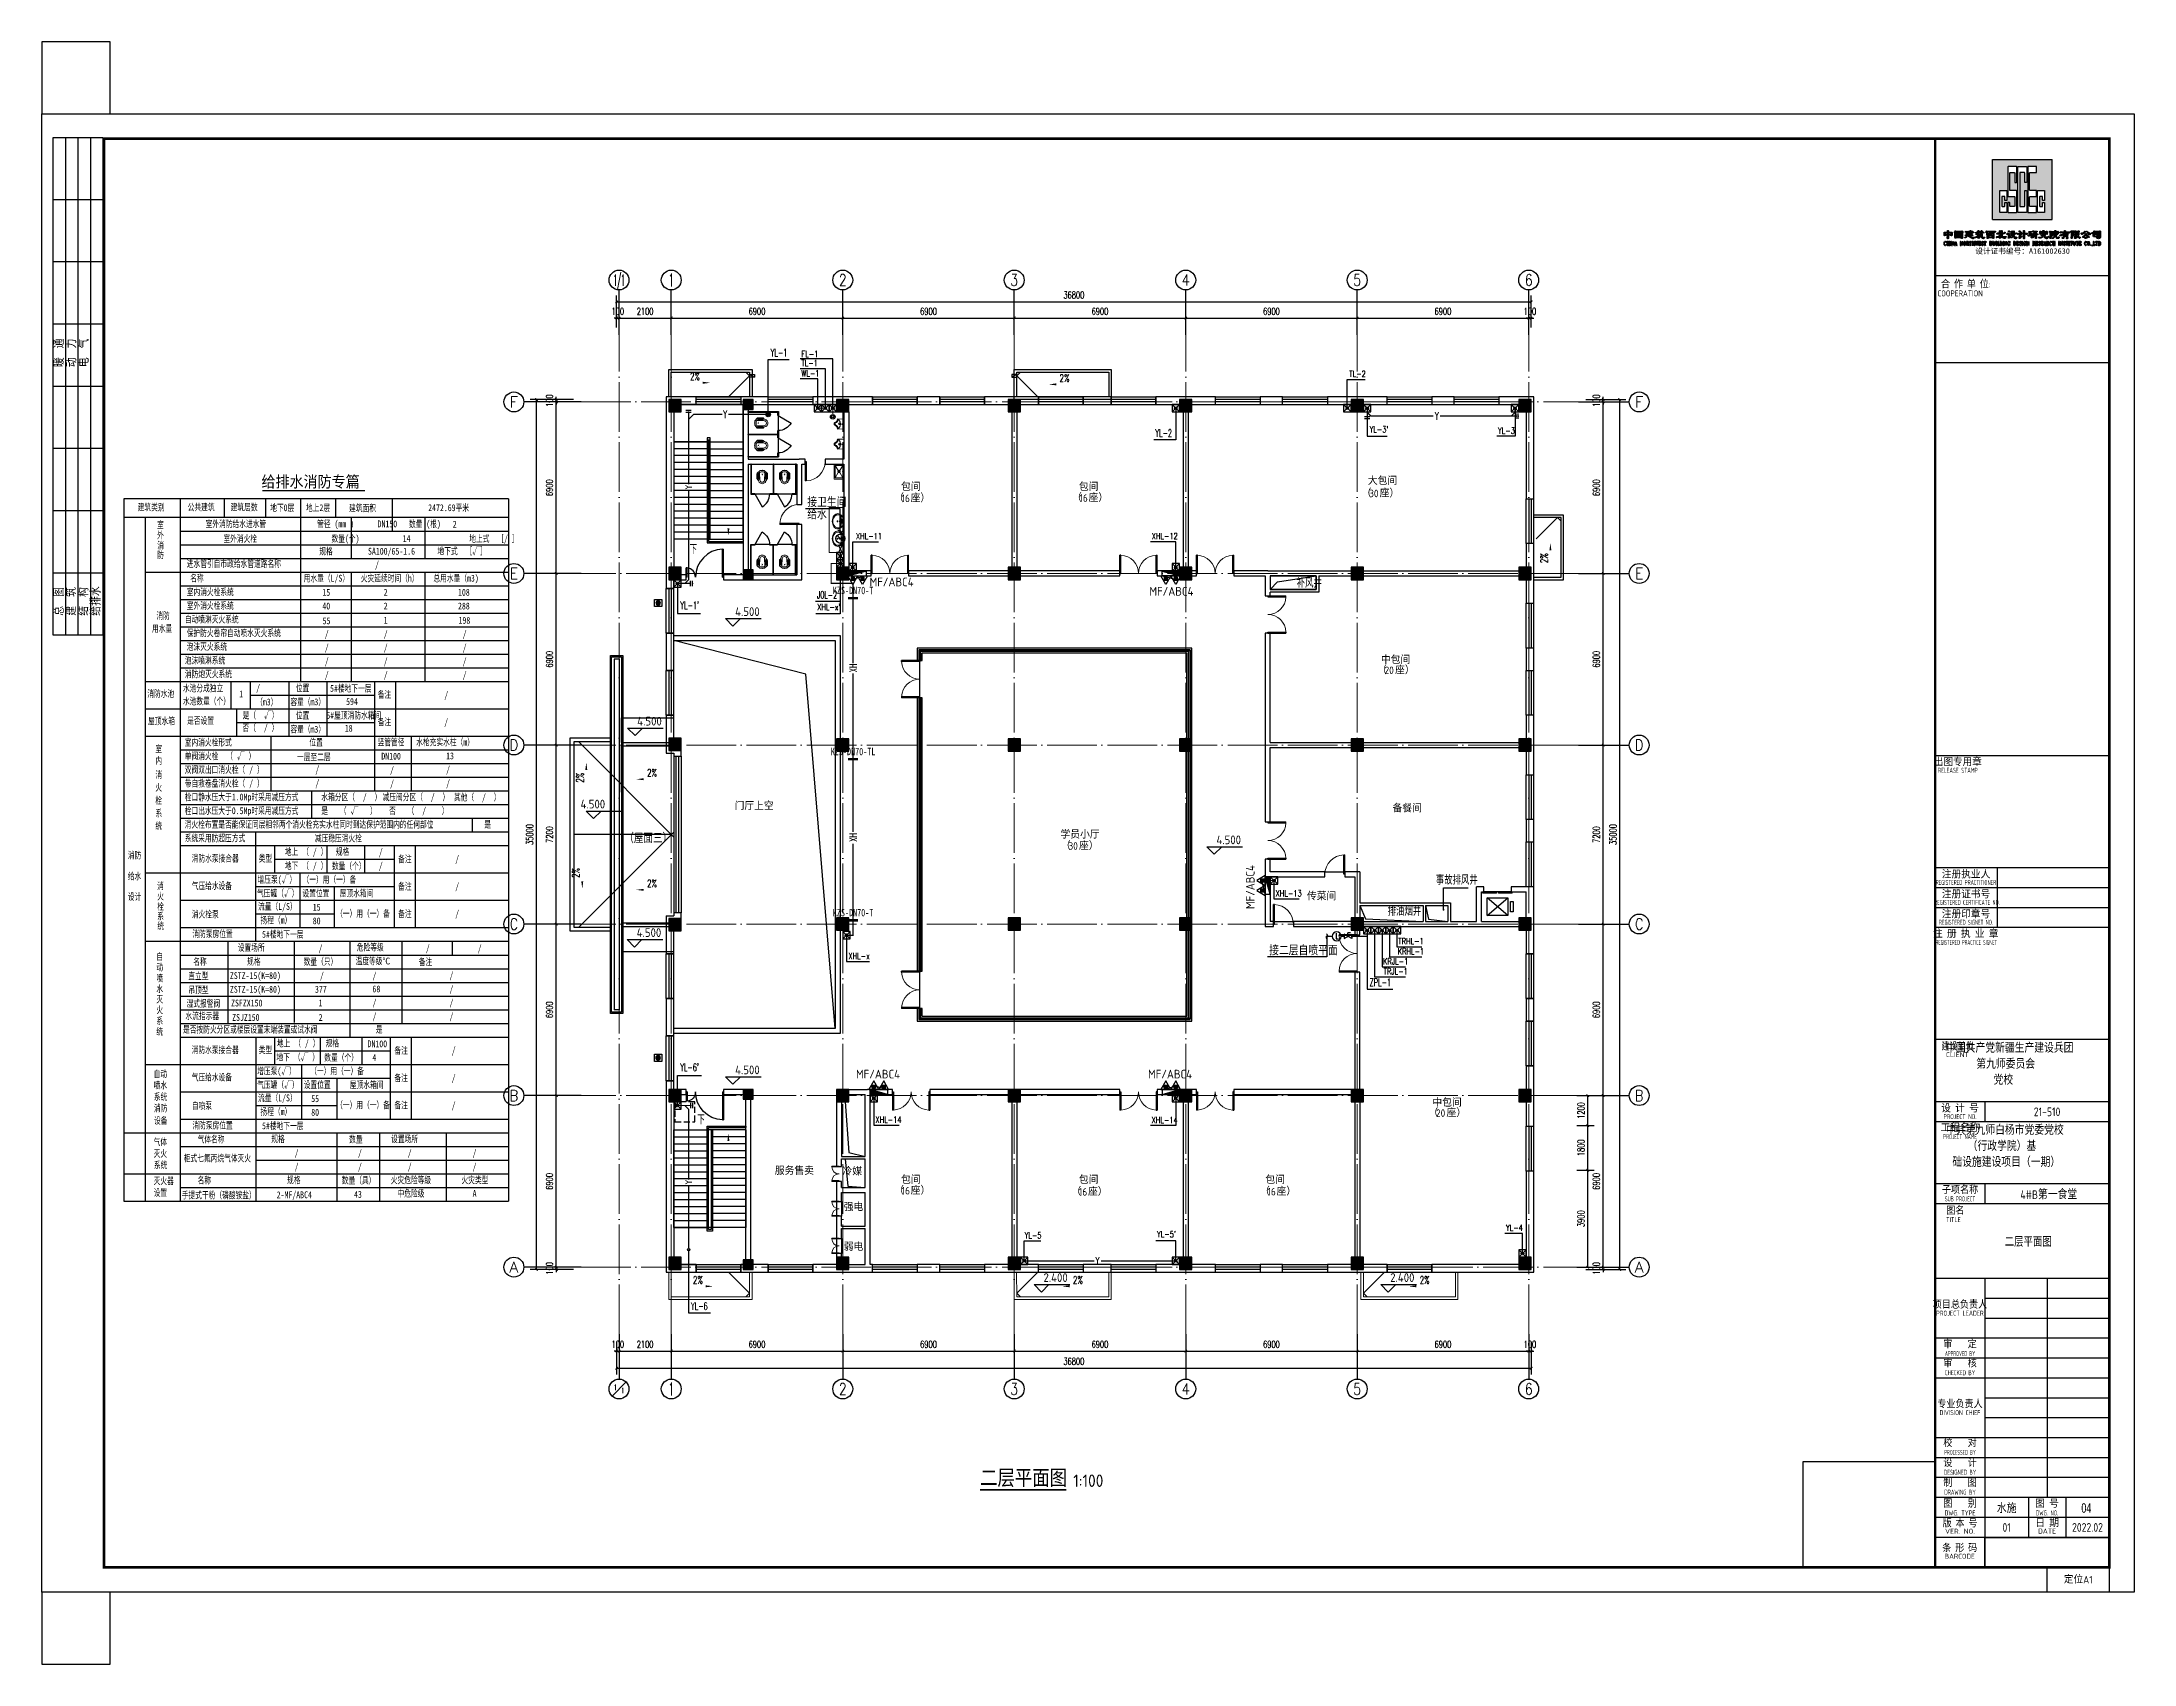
# Model space of a CAD drawing. Extents: x 1475400 to 1714963, y -629303 to -315532.
# Drawn here: x 1501350 to 1585534, y -478976 to -413725 of the extents above; entities that cross this region are included whole.
import ezdxf
from ezdxf.enums import TextEntityAlignment as Align

# ---------------------------------------------------------------- set-up
doc = ezdxf.new("R2010")
doc.units = 0
doc.header["$LTSCALE"] = 1000
for name, pattern in [('CONTINOUS', [0]), ('DASH', [0.35, 0.25, -0.1]), ('DOTE', [2.42, 2, -0.2, 0.02, -0.2])]:
    doc.linetypes.add(name, pattern=pattern)
for name, color, linetype in [('A-ANNO-AXIS', 102, 'Continuous'), ('A-ANNO-DIMS', 3, 'Continuous'), ('A-ANNO-IDEN', 3, 'Continuous'), ('A-ANNO-IDEN-LEVL', 3, 'Continuous'), ('A-ANNO-TXT', 7, 'Continuous'), ('A-FLOR-STRS', 140, 'Continuous'), ('A-WALL-CURT', 111, 'Continuous'), ('AXIS', 3, 'Continuous'), ('AXIS_TEXT', 7, 'Continuous'), ('BTTK', 7, 'Continuous'), ('COLUMN', 255, 'Continuous'), ('DIM_LEAD', 3, 'Continuous'), ('DIM_SYMB', 3, 'Continuous'), ('DIM_太阳能热回水', 7, 'Continuous'), ('DIM_太阳能热给水', 7, 'Continuous'), ('DIM_市政自来水', 7, 'Continuous'), ('DIM_空气源热回水', 7, 'Continuous'), ('DIM_空气源热给水', 7, 'Continuous'), ('DOOR_FIRE', 4, 'Continuous'), ('E2-楼梯、坡道', 52, 'Continuous'), ('EQUIP_市政自来水', 7, 'Continuous'), ('EVTR', 2, 'Continuous'), ('fur', 253, 'Continuous'), ('LATRINE', 8, 'Continuous'), ('Logo', 4, 'Continuous'), ('P-ANNO-IDEN', 3, 'Continuous'), ('P-ANNO-TXT', 211, 'Continuous'), ('P-DOMS-EQPM', 4, 'Continuous'), ('P-DOMS-IDEN', 7, 'Continuous'), ('P-DOMS-PIPE', 2, 'DASH'), ('P-DOMS-VPIP', 2, 'Continuous'), ('P-FIRE-EQPM', 1, 'Continuous'), ('P-FIRE-IDEN', 1, 'Continuous'), ('P-PROT-FIRH', 1, 'Continuous'), ('P-PROT-IDEN', 7, 'Continuous'), ('P-PROT-PIPE', 1, 'Continuous'), ('P-PROT-VPIP', 1, 'Continuous'), ('P-RAIN-IDEN', 171, 'Continuous'), ('P-RAIN-STRA', 2, 'Continuous'), ('P-RAIN-VALV', 193, 'Continuous'), ('P-RAIN-VPIP', 7, 'Continuous'), ('P-SPRN-EQPM', 161, 'Continuous'), ('P-SPRN-IDEN', 4, 'Continuous'), ('P-SPRN-PIPE', 6, 'Continuous'), ('P-SPRN-VALV', 161, 'Continuous'), ('P-SPRN-VPIP', 161, 'Continuous'), ('P-VENT-IDEN', 153, 'Continuous'), ('P-VENT-VPIP', 155, 'Continuous'), ('P-WAST-IDEN', 21, 'Continuous'), ('P-WAST-VPIP', 11, 'Continuous'), ('PIPE-市政自来水', 87, 'Continuous'), ('PUB_DIM', 3, 'Continuous'), ('PUB_HATCH', 8, 'Continuous'), ('PUB_TEXT', 7, 'Continuous'), ('PUB_TITLE', 4, 'Continuous'), ('VALVE_市政自来水', 7, 'Continuous'), ('VPIPE-太阳能热回水', 7, 'Continuous'), ('VPIPE-太阳能热给水', 7, 'Continuous'), ('VPIPE-市政自来水', 7, 'Continuous'), ('VPIPE-空气源热回水', 7, 'Continuous'), ('VPIPE-空气源热给水', 7, 'Continuous'), ('WALL', 2, 'Continuous'), ('WINDOW', 4, 'Continuous'), ('建筑底图', 7, 'Continuous'), ('抗震支吊架', 2, 'Continuous'), ('水', 5, 'Continuous'), ('消防', 1, 'Continuous'), ('看线', 30, 'Continuous'), ('说明', 7, 'Continuous'), ('防火分区', 255, 'Continuous')]:
    doc.layers.add(name, color=color, linetype=linetype)
for name, color, linetype, lineweight in [('DOTE', 8, 'DOTE', 9), ('LVTRY', 8, 'Continuous', 9), ('P-RAIN-PIPE', 4, 'Continuous', 50), ('P-WAST-PIPE', 11, 'Continuous', 50), ('悬挑板', 9, 'Continuous', 18)]:
    doc.layers.add(name, color=color, linetype=linetype, lineweight=lineweight)
for name, color, linetype, plot in [('定位矩形', 6, 'Continuous', False), ('条形码', 7, 'Continuous', False), ('验收章', 7, 'Continuous', False)]:
    doc.layers.add(name, color=color, linetype=linetype, plot=plot)
doc.styles.add('10', font='', dxfattribs={"width": 0.7, "height": 300})
doc.styles.add('_TCH_AXIS', font='COMPLEX', dxfattribs={"bigfont": 'GBCBIG'})
doc.styles.add('_TCH_DIM', font='SIMPLEX', dxfattribs={"bigfont": 'GBCBIG'})
doc.styles.add('_TWT_PIPETEXT', font='SIMPLEX', dxfattribs={"width": 0.8, "height": 2.5, "bigfont": 'HZTXT'})
doc.styles.add('_TWT_SERIAL', font='COMPLEX', dxfattribs={"width": 0.8, "height": 3, "bigfont": 'HZTXT'})
doc.styles.add('A_DIM', font='SIMPLEX', dxfattribs={"width": 0.7, "bigfont": 'HZ'})
doc.styles.add('A_DIM_T3', font='SIMPLEX', dxfattribs={"width": 0.7, "bigfont": 'HZ'})
doc.styles.add('COMPLEX', font='COMPLEX')
doc.styles.add('H1', font='')
doc.styles.add('HT', font='')
doc.styles.add('HZ(TK)', font='geniso.shx', dxfattribs={"width": 0.9, "bigfont": 'hztxt.shx'})
doc.styles.add('kzcad', font='', dxfattribs={"width": 0.8})
doc.styles.get("Standard").update_dxf_attribs({"font": 'geniso.shx', "bigfont": 'hztxt.shx'})
doc.styles.add('中西文等高字体', font='HZTXT_E.shx', dxfattribs={"width": 0.7, "bigfont": 'HZTXT.shx'})
doc.styles.get('10').set_extended_font_data('SimSun')
doc.styles.get('H1').set_extended_font_data('SimSun')
doc.styles.get('HT').set_extended_font_data('SimHei')
doc.styles.get('kzcad').set_extended_font_data('SimSun')
doc.dimstyles.new('_TCH_ARCH&&100', dxfattribs={"dimtxt": 280, "dimasz": 100, "dimexe": 250, "dimexo": 300, "dimgap": 135, "dimtad": 1, "dimdec": 0, "dimzin": 0, "dimdsep": 46, "dimtxsty": 'A_DIM_T3', "dimblk": 'ARCHTICK', "dimcen": 0.09, "dimclrt": 7, "dimazin": 2, "dimtfac": 1, "dimtdec": 0, "dimtix": 1, "dimtmove": 2, "dimatfit": 3, "dimfxl": 150, "dimtolj": 1, "dimtzin": 0, "dimarcsym": 0})

msp = doc.modelspace()

# ---------------------------------------------------------------- texts
at = {"layer": 'DIM_太阳能热回水', "color": 7, "style": '_TWT_SERIAL', "width": 0.64}
msp.add_text('TRHL-1', height=250, dxfattribs=at).set_placement((1555927.2, -450022.5))
at = {"layer": 'DIM_太阳能热给水', "color": 7, "style": '_TWT_SERIAL', "width": 0.64}
msp.add_text('TRJL-1', height=250, dxfattribs=at).set_placement((1555336.1, -451235.6))
at = {"layer": 'DIM_市政自来水', "color": 7, "style": '_TWT_SERIAL', "width": 0.64}
msp.add_text('J0L-2', height=300, dxfattribs=at).set_placement((1532536.4, -436116.8, -3800))
at = {"layer": 'DIM_空气源热回水', "color": 7, "style": '_TWT_SERIAL', "width": 0.64}
msp.add_text('KRHL-1', height=250, dxfattribs=at).set_placement((1555901.7, -450433))
at = {"layer": 'DIM_空气源热给水', "color": 7, "style": '_TWT_SERIAL', "width": 0.64}
msp.add_text('KRJL-1', height=250, dxfattribs=at).set_placement((1555313.3, -450828.9))
at = {"layer": 'P-ANNO-IDEN', "color": 7, "style": 'HZ(TK)', "width": 0.9}
for s, p in [('接卫生间', (1532147, -432435.6)), ('给水', (1532147, -432925.6)), ('接二层自喷平面', (1550731.2, -450460.4))]:
    msp.add_text(s, height=350, dxfattribs=at).set_placement(p)
at = {"layer": 'P-ANNO-TXT', "color": 1}
for s, height, style, width, p in [('二层平面图', 350, '_TWT_PIPETEXT', 0.8, (1580326.3, -462181.6)), ('04', 385, '中西文等高字体', 0.7, (1583410.2, -472888.3))]:
    msp.add_text(s, height=height, dxfattribs=dict(at, style=style, width=width)).set_placement(p)
at = {"layer": 'P-DOMS-IDEN', "color": 7, "style": '_TWT_SERIAL', "width": 0.64}
msp.add_text('WL-1', height=250, dxfattribs=at).set_placement((1531909.6, -427185))
at = {"layer": 'P-FIRE-IDEN'}
for p in [(1534654.5, -435624.5), (1545912.8, -436000.2), (1534108.2, -455419.8), (1545858.2, -455419.8)]:
    msp.add_text('MF/ABC4', height=350, dxfattribs=at).set_placement(p)
msp.add_text('MF/ABC4', height=350, rotation=90, dxfattribs=at).set_placement((1550145.6, -448606.4))
at = {"layer": 'P-PROT-IDEN', "color": 7, "linetype": 'ByBlock', "style": '_TWT_SERIAL', "width": 0.64}
for s, p in [('XHL-11', (1534107.5, -433730.3, -3800)), ('XHL-12', (1546006.9, -433730.3, -3800)), ("XHL-x'", (1532544.3, -436582.4, -3800)), ('XHL-13', (1550992.3, -448097.7, -3800)), ('XHL-x', (1533802.1, -450614.8, -3800)), ('XHL-14', (1534889.4, -457201, -3800)), ('XHL-14', (1546002.4, -457213.5, -3800))]:
    msp.add_text(s, height=250, dxfattribs=at).set_placement(p)
at = {"layer": 'P-PROT-IDEN', "style": '_TWT_PIPETEXT', "width": 0.64}
for p in [(1534140.1, -439079.7), (1534140.1, -445898.3)]:
    msp.add_text('XH', height=300, rotation=90, dxfattribs=at).set_placement(p)
at = {"layer": 'P-RAIN-IDEN', "color": 7, "style": '_TWT_SERIAL', "width": 0.64}
for s, height, p in [('YL-1', 300, (1530676.2, -426375.8)), ('YL-2', 300, (1546154.7, -429609.2)), ("YL-3'", 250, (1554768.9, -429438.2)), ('YL-3', 250, (1559941.2, -429485.8)), ("YL-1'", 300, (1527041.6, -436538.9)), ("YL-6'", 300, (1527037, -455122.8)), ('YL-4', 250, (1560258.3, -461550.1)), ('YL-5', 250, (1540890.9, -461855.4)), ("YL-5'", 250, (1546217.4, -461807.7)), ('YL-6', 300, (1527471.5, -464725))]:
    msp.add_text(s, height=height, dxfattribs=at).set_placement(p)
at = {"layer": 'P-RAIN-IDEN', "style": '_TWT_PIPETEXT', "width": 0.64}
for p in [(1528774.3, -428858), (1557400.3, -428925.6), (1543754.1, -462908)]:
    msp.add_text('Y', height=300, dxfattribs=at).set_placement(p)
for p in [(1527499.2, -431705.2), (1527499.2, -459670.8)]:
    msp.add_text('Y', height=250, rotation=90, dxfattribs=at).set_placement(p)
at = {"layer": 'P-SPRN-IDEN', "color": 7, "style": '_TWT_SERIAL', "width": 0.64}
msp.add_text('ZPL-1', height=300, dxfattribs=at).set_placement((1554776, -451704.4))
at = {"layer": 'P-VENT-IDEN', "color": 7, "style": '_TWT_SERIAL', "width": 0.64}
for s, p in [('TL-1', (1531910.5, -426769.8)), ('TL-2', (1553956.8, -427203.5))]:
    msp.add_text(s, height=250, dxfattribs=at).set_placement(p)
at = {"layer": 'P-WAST-IDEN', "color": 7, "style": '_TWT_SERIAL', "width": 0.64}
msp.add_text('FL-1', height=250, dxfattribs=at).set_placement((1531914.3, -426405.2))
at = {"layer": 'PUB_TEXT', "color": 7}
for s, height, p in [('二层平面图', 700, (1539100.1, -471849.4)), ('1:100', 500, (1542849.2, -471849.4))]:
    msp.add_text(s, height=height, dxfattribs=at).set_placement(p)
at = {"layer": '抗震支吊架', "color": 2, "style": 'kzcad', "width": 0.8}
for s, p in [('KZS-DN70-T', (1533990.1, -435939.2)), ('KZS-DN70-TL', (1533990.1, -442418.6)), ('KZS-DN70-T', (1533990.1, -448898))]:
    msp.add_text(s, height=300, rotation=359.885388, dxfattribs=at).set_placement(p, align=Align.CENTER)

# ---------------------------------------------------------------- blocks, each defined once
blk = doc.blocks.new('$DorLib2D$00000228')
at = {"color": 0}
blk.add_line((0.5, 0), (0, 0.87), dxfattribs=at)
blk.add_arc((0.5, 0), 1, 120, 180, dxfattribs=at)
blk = doc.blocks.new('$lvtry$00000204')
at = {"color": 0}
for p, q in [((-109, -134, 0), (-210, -128, 0)), ((-107, -166, 0), (-210, -166, 0)), ((-106, -197, 0), (-210, -197, 0)), ((-104, -227, 0), (-210, -227, 0)), ((-103, -258, 0), (-210, -258, 0)), ((-101, -289, 0), (-210, -289, 0)), ((-100, -320, 0), (-210, -320, 0)), ((-191, -354, 0), (-99, -345, 0)), ((-106, -103, 0), (-182, -88, 0)), ((-109, -124, 0), (-97, -382, 0)), ((48, -60, 0), (-48, -60, 0)), ((-4, -470, 0), (4, -470, 0)), ((97, -382, 0), (109, -124, 0)), ((191, -354, 0), (99, -345, 0)), ((100, -320, 0), (210, -320, 0)), ((101, -289, 0), (210, -289, 0)), ((103, -258, 0), (210, -258, 0)), ((104, -227, 0), (210, -227, 0)), ((106, -103, 0), (182, -88, 0)), ((106, -197, 0), (210, -197, 0)), ((107, -166, 0), (210, -166, 0)), ((109, -134, 0), (210, -128, 0))]:
    blk.add_line(p, q, dxfattribs=at)
at = {"color": 0, "elevation": 0}
blk.add_lwpolyline([(184, -360, -0.046574), (191, -354, 0.248797), (210, -318), (210, -128, 0.218491), (198, -101), (90, -9, 0.179479), (67, 0), (-67, 0, 0.179479), (-90, -9), (-198, -101, 0.218491), (-210, -128), (-210, -318, 0.248797), (-191, -354, -0.046574), (-184, -360, -0.139709), (-135, -448, 0.12003), (-120, -477, 0.218108), (-4, -530), (4, -530, 0.218108), (120, -477, 0.12003), (135, -448, -0.139709)], format="xyb", close=True, dxfattribs=at)
at = {"color": 0, "const_width": 3, "elevation": 0}
blk.add_lwpolyline([(49, -153, 1), (-49, -153, 1)], format="xyb", close=True, dxfattribs=at)
at = {"color": 0}
for centre, radius, start, end in [((-48, -121, 0), 61, 90, 182.693), ((-4, -377, 0), 92.8, 182.693, 270), ((4, -377, 0), 92.8, 270, 357.307), ((48, -121, 0), 61, 357.307, 90)]:
    blk.add_arc(centre, radius, start, end, dxfattribs=at)
for p in [(0, 0), (0, -153, 0)]:
    blk.add_point(p, dxfattribs=at)
blk = doc.blocks.new('a es')
at = {"layer": 'LATRINE'}
for p, q in [((133985, -20934), (133985, -21094)), ((135195, -20934), (133985, -20934)), ((134005, -21094), (134005, -20954)), ((135195, -20954), (134005, -20954)), ((135195, -20954), (135195, -20934)), ((133985, -21094), (134005, -21094)), ((134005, -21694), (133985, -21694)), ((133985, -21694), (133985, -21854)), ((135195, -21854), (133985, -21854)), ((134005, -21834), (134005, -21694)), ((135195, -21834), (134005, -21834)), ((135195, -21854), (135195, -21834))]:
    blk.add_line(p, q, dxfattribs=at)
at = {"layer": 'WINDOW'}
blk.add_line((133985, -21694), (133985, -21094), dxfattribs=at)
at = {"layer": 'LVTRY', "yscale": -1, "rotation": 89.99999999999999}
blk.add_blockref('$lvtry$00000204', (134938, -21394, 0), dxfattribs=at)
at = {"layer": 'WINDOW', "xscale": 600, "yscale": 600, "zscale": 600, "rotation": 90}
blk.add_blockref('$DorLib2D$00000228', (133995, -21394), dxfattribs=at)
blk = doc.blocks.new('A$C2CDD3BEF')
at = {"layer": '防火分区'}
h = blk.add_hatch(color=6, dxfattribs=at)
h.dxf.hatch_style = 1
edge = h.paths.add_edge_path()
edge.add_arc((460, 446), 282, 0, 360)
at = {"layer": '防火分区', "color": 6}
blk.add_lwpolyline([(0, 0), (900, 0), (900, 900), (0, 900)], close=True, dxfattribs=at)
blk.add_circle((460, 446), 282, dxfattribs=at)
blk = doc.blocks.new('_ArchTick')
at = {"color": 0, "linetype": 'ByBlock', "const_width": 0.4}
blk.add_lwpolyline([(-0.5, -0.5), (0.5, 0.5)], dxfattribs=at)
blk = doc.blocks.new('*D220')
at = {"layer": 'A-ANNO-AXIS', "color": 0, "lineweight": -2, "transparency": 16777216}
for p, q in [((861232, -345910), (859489, -345910)), ((859739, -380910), (859739, -345910)), ((861232, -380910), (859489, -380910))]:
    blk.add_line(p, q, dxfattribs=at)
at = {"layer": 'Defpoints', "color": 0, "transparency": 16777216}
for p in [(859739, -345910), (861532, -345910), (861532, -380910)]:
    blk.add_point(p, dxfattribs=at)
at = {"layer": 'A-ANNO-AXIS', "color": 0, "lineweight": -2, "transparency": 16777216, "xscale": 100, "yscale": 100, "zscale": 100}
for p, rotation in [((859739, -345910), 90), ((859739, -380910), 270)]:
    blk.add_blockref('_ArchTick', p, dxfattribs=dict(at, rotation=rotation))
at = {"layer": 'A-ANNO-AXIS', "color": 7, "transparency": 16777216, "insert": (859464, -363410), "char_height": 280, "attachment_point": 5, "rotation": 90, "style": 'A_DIM_T3'}
blk.add_mtext('\\A1;35000', dxfattribs=at)
blk = doc.blocks.new('*D221')
at = {"layer": 'A-ANNO-AXIS', "color": 0, "lineweight": -2, "transparency": 16777216}
for p, q in [((861232, -380810), (860289, -380810)), ((861232, -380910), (860289, -380910)), ((860539, -380810), (860539, -380710)), ((860539, -380910), (860539, -380810)), ((860539, -380910), (860539, -381010))]:
    blk.add_line(p, q, dxfattribs=at)
at = {"layer": 'Defpoints', "color": 0, "transparency": 16777216}
for p in [(860539, -380810), (861532, -380810), (861532, -380910)]:
    blk.add_point(p, dxfattribs=at)
at = {"layer": 'A-ANNO-AXIS', "color": 0, "lineweight": -2, "transparency": 16777216, "xscale": 100, "yscale": 100, "zscale": 100}
for p, rotation in [((860539, -380810), 270), ((860539, -380910), 90)]:
    blk.add_blockref('_ArchTick', p, dxfattribs=dict(at, rotation=rotation))
at = {"layer": 'A-ANNO-AXIS', "color": 7, "transparency": 16777216, "insert": (860264, -380860), "char_height": 280, "attachment_point": 5, "rotation": 90, "style": 'A_DIM_T3'}
blk.add_mtext('\\A1;100', dxfattribs=at)
blk = doc.blocks.new('*D222')
at = {"layer": 'A-ANNO-AXIS', "color": 0, "lineweight": -2, "transparency": 16777216}
for p, q in [((861232, -373910), (860289, -373910)), ((860539, -380810), (860539, -373910)), ((861232, -380810), (860289, -380810))]:
    blk.add_line(p, q, dxfattribs=at)
at = {"layer": 'Defpoints', "color": 0, "transparency": 16777216}
for p in [(860539, -373910), (861532, -373910), (861532, -380810)]:
    blk.add_point(p, dxfattribs=at)
at = {"layer": 'A-ANNO-AXIS', "color": 0, "lineweight": -2, "transparency": 16777216, "xscale": 100, "yscale": 100, "zscale": 100}
for p, rotation in [((860539, -373910), 90), ((860539, -380810), 270)]:
    blk.add_blockref('_ArchTick', p, dxfattribs=dict(at, rotation=rotation))
at = {"layer": 'A-ANNO-AXIS', "color": 7, "transparency": 16777216, "insert": (860264, -377360), "char_height": 280, "attachment_point": 5, "rotation": 90, "style": 'A_DIM_T3'}
blk.add_mtext('\\A1;6900', dxfattribs=at)
blk = doc.blocks.new('*D223')
at = {"layer": 'A-ANNO-AXIS', "color": 0, "lineweight": -2, "transparency": 16777216}
for p, q in [((861232, -367010), (860289, -367010)), ((860539, -373910), (860539, -367010)), ((861232, -373910), (860289, -373910))]:
    blk.add_line(p, q, dxfattribs=at)
at = {"layer": 'Defpoints', "color": 0, "transparency": 16777216}
for p in [(860539, -367010), (861532, -367010), (861532, -373910)]:
    blk.add_point(p, dxfattribs=at)
at = {"layer": 'A-ANNO-AXIS', "color": 0, "lineweight": -2, "transparency": 16777216, "xscale": 100, "yscale": 100, "zscale": 100}
for p, rotation in [((860539, -367010), 90), ((860539, -373910), 270)]:
    blk.add_blockref('_ArchTick', p, dxfattribs=dict(at, rotation=rotation))
at = {"layer": 'A-ANNO-AXIS', "color": 7, "transparency": 16777216, "insert": (860264, -370460), "char_height": 280, "attachment_point": 5, "rotation": 90, "style": 'A_DIM_T3'}
blk.add_mtext('\\A1;6900', dxfattribs=at)
blk = doc.blocks.new('*D224')
at = {"layer": 'A-ANNO-AXIS', "color": 0, "lineweight": -2, "transparency": 16777216}
for p, q in [((861232, -359810), (860289, -359810)), ((860539, -367010), (860539, -359810)), ((861232, -367010), (860289, -367010))]:
    blk.add_line(p, q, dxfattribs=at)
at = {"layer": 'Defpoints', "color": 0, "transparency": 16777216}
for p in [(860539, -359810), (861532, -359810), (861532, -367010)]:
    blk.add_point(p, dxfattribs=at)
at = {"layer": 'A-ANNO-AXIS', "color": 0, "lineweight": -2, "transparency": 16777216, "xscale": 100, "yscale": 100, "zscale": 100}
for p, rotation in [((860539, -359810), 90), ((860539, -367010), 270)]:
    blk.add_blockref('_ArchTick', p, dxfattribs=dict(at, rotation=rotation))
at = {"layer": 'A-ANNO-AXIS', "color": 7, "transparency": 16777216, "insert": (860264, -363410), "char_height": 280, "attachment_point": 5, "rotation": 90, "style": 'A_DIM_T3'}
blk.add_mtext('\\A1;7200', dxfattribs=at)
blk = doc.blocks.new('*D225')
at = {"layer": 'A-ANNO-AXIS', "color": 0, "lineweight": -2, "transparency": 16777216}
for p, q in [((861232, -352910), (860289, -352910)), ((860539, -359810), (860539, -352910)), ((861232, -359810), (860289, -359810))]:
    blk.add_line(p, q, dxfattribs=at)
at = {"layer": 'Defpoints', "color": 0, "transparency": 16777216}
for p in [(860539, -352910), (861532, -352910), (861532, -359810)]:
    blk.add_point(p, dxfattribs=at)
at = {"layer": 'A-ANNO-AXIS', "color": 0, "lineweight": -2, "transparency": 16777216, "xscale": 100, "yscale": 100, "zscale": 100}
for p, rotation in [((860539, -352910), 90), ((860539, -359810), 270)]:
    blk.add_blockref('_ArchTick', p, dxfattribs=dict(at, rotation=rotation))
at = {"layer": 'A-ANNO-AXIS', "color": 7, "transparency": 16777216, "insert": (860264, -356360), "char_height": 280, "attachment_point": 5, "rotation": 90, "style": 'A_DIM_T3'}
blk.add_mtext('\\A1;6900', dxfattribs=at)
blk = doc.blocks.new('*D226')
at = {"layer": 'A-ANNO-AXIS', "color": 0, "lineweight": -2, "transparency": 16777216}
for p, q in [((861232, -346010), (860289, -346010)), ((860539, -352910), (860539, -346010)), ((861232, -352910), (860289, -352910))]:
    blk.add_line(p, q, dxfattribs=at)
at = {"layer": 'Defpoints', "color": 0, "transparency": 16777216}
for p in [(860539, -346010), (861532, -346010), (861532, -352910)]:
    blk.add_point(p, dxfattribs=at)
at = {"layer": 'A-ANNO-AXIS', "color": 0, "lineweight": -2, "transparency": 16777216, "xscale": 100, "yscale": 100, "zscale": 100}
for p, rotation in [((860539, -346010), 90), ((860539, -352910), 270)]:
    blk.add_blockref('_ArchTick', p, dxfattribs=dict(at, rotation=rotation))
at = {"layer": 'A-ANNO-AXIS', "color": 7, "transparency": 16777216, "insert": (860264, -349460), "char_height": 280, "attachment_point": 5, "rotation": 90, "style": 'A_DIM_T3'}
blk.add_mtext('\\A1;6900', dxfattribs=at)
blk = doc.blocks.new('*D227')
at = {"layer": 'A-ANNO-AXIS', "color": 0, "lineweight": -2, "transparency": 16777216}
for p, q in [((861232, -345910), (860289, -345910)), ((860539, -345910), (860539, -345810)), ((860539, -346010), (860539, -345910)), ((861232, -346010), (860289, -346010)), ((860539, -346010), (860539, -346110))]:
    blk.add_line(p, q, dxfattribs=at)
at = {"layer": 'Defpoints', "color": 0, "transparency": 16777216}
for p in [(860539, -345910), (861532, -345910), (861532, -346010)]:
    blk.add_point(p, dxfattribs=at)
at = {"layer": 'A-ANNO-AXIS', "color": 0, "lineweight": -2, "transparency": 16777216, "xscale": 100, "yscale": 100, "zscale": 100}
for p, rotation in [((860539, -345910), 270), ((860539, -346010), 90)]:
    blk.add_blockref('_ArchTick', p, dxfattribs=dict(at, rotation=rotation))
at = {"layer": 'A-ANNO-AXIS', "color": 7, "transparency": 16777216, "insert": (860264, -345960), "char_height": 280, "attachment_point": 5, "rotation": 90, "style": 'A_DIM_T3'}
blk.add_mtext('\\A1;100', dxfattribs=at)
blk = doc.blocks.new('*D228')
at = {"layer": 'A-ANNO-DIMS', "color": 0, "lineweight": -2, "transparency": 16777216}
for p, q in [((902161, -380810), (902911, -380810)), ((902161, -380910), (902911, -380910)), ((902661, -380810), (902661, -380710)), ((902661, -380910), (902661, -380810)), ((902661, -380910), (902661, -381010))]:
    blk.add_line(p, q, dxfattribs=at)
at = {"layer": 'Defpoints', "color": 0, "transparency": 16777216}
for p in [(901861, -380810), (901861, -380910), (902661, -380810)]:
    blk.add_point(p, dxfattribs=at)
at = {"layer": 'A-ANNO-DIMS', "color": 0, "lineweight": -2, "transparency": 16777216, "xscale": 100, "yscale": 100, "zscale": 100}
for p, rotation in [((902661, -380810), 270), ((902661, -380910), 90)]:
    blk.add_blockref('_ArchTick', p, dxfattribs=dict(at, rotation=rotation))
at = {"layer": 'A-ANNO-DIMS', "color": 7, "transparency": 16777216, "insert": (902386, -380860), "char_height": 280, "attachment_point": 5, "rotation": 90, "style": 'A_DIM_T3'}
blk.add_mtext('\\A1;100', dxfattribs=at)
blk = doc.blocks.new('*D229')
at = {"layer": 'A-ANNO-DIMS', "color": 0, "lineweight": -2, "transparency": 16777216}
for p, q in [((902161, -373910), (902911, -373910)), ((902661, -380810), (902661, -373910)), ((902161, -380810), (902911, -380810))]:
    blk.add_line(p, q, dxfattribs=at)
at = {"layer": 'Defpoints', "color": 0, "transparency": 16777216}
for p in [(901861, -373910), (902661, -373910), (901861, -380810)]:
    blk.add_point(p, dxfattribs=at)
at = {"layer": 'A-ANNO-DIMS', "color": 0, "lineweight": -2, "transparency": 16777216, "xscale": 100, "yscale": 100, "zscale": 100}
for p, rotation in [((902661, -373910), 90), ((902661, -380810), 270)]:
    blk.add_blockref('_ArchTick', p, dxfattribs=dict(at, rotation=rotation))
at = {"layer": 'A-ANNO-DIMS', "color": 7, "transparency": 16777216, "insert": (902386, -377360), "char_height": 280, "attachment_point": 5, "rotation": 90, "style": 'A_DIM_T3'}
blk.add_mtext('\\A1;6900', dxfattribs=at)
blk = doc.blocks.new('*D230')
at = {"layer": 'A-ANNO-DIMS', "color": 0, "lineweight": -2, "transparency": 16777216}
for p, q in [((902161, -367010), (902911, -367010)), ((902661, -373910), (902661, -367010)), ((902161, -373910), (902911, -373910))]:
    blk.add_line(p, q, dxfattribs=at)
at = {"layer": 'Defpoints', "color": 0, "transparency": 16777216}
for p in [(901861, -367010), (902661, -367010), (901861, -373910)]:
    blk.add_point(p, dxfattribs=at)
at = {"layer": 'A-ANNO-DIMS', "color": 0, "lineweight": -2, "transparency": 16777216, "xscale": 100, "yscale": 100, "zscale": 100}
for p, rotation in [((902661, -367010), 90), ((902661, -373910), 270)]:
    blk.add_blockref('_ArchTick', p, dxfattribs=dict(at, rotation=rotation))
at = {"layer": 'A-ANNO-DIMS', "color": 7, "transparency": 16777216, "insert": (902386, -370460), "char_height": 280, "attachment_point": 5, "rotation": 90, "style": 'A_DIM_T3'}
blk.add_mtext('\\A1;6900', dxfattribs=at)
blk = doc.blocks.new('*D231')
at = {"layer": 'A-ANNO-DIMS', "color": 0, "lineweight": -2, "transparency": 16777216}
for p, q in [((902161, -359810), (902911, -359810)), ((902661, -367010), (902661, -359810)), ((902161, -367010), (902911, -367010))]:
    blk.add_line(p, q, dxfattribs=at)
at = {"layer": 'Defpoints', "color": 0, "transparency": 16777216}
for p in [(901861, -359810), (902661, -359810), (901861, -367010)]:
    blk.add_point(p, dxfattribs=at)
at = {"layer": 'A-ANNO-DIMS', "color": 0, "lineweight": -2, "transparency": 16777216, "xscale": 100, "yscale": 100, "zscale": 100}
for p, rotation in [((902661, -359810), 90), ((902661, -367010), 270)]:
    blk.add_blockref('_ArchTick', p, dxfattribs=dict(at, rotation=rotation))
at = {"layer": 'A-ANNO-DIMS', "color": 7, "transparency": 16777216, "insert": (902386, -363410), "char_height": 280, "attachment_point": 5, "rotation": 90, "style": 'A_DIM_T3'}
blk.add_mtext('\\A1;7200', dxfattribs=at)
blk = doc.blocks.new('*D232')
at = {"layer": 'A-ANNO-DIMS', "color": 0, "lineweight": -2, "transparency": 16777216}
for p, q in [((902161, -352910), (902911, -352910)), ((902661, -359810), (902661, -352910)), ((902161, -359810), (902911, -359810))]:
    blk.add_line(p, q, dxfattribs=at)
at = {"layer": 'Defpoints', "color": 0, "transparency": 16777216}
for p in [(901861, -352910), (902661, -352910), (901861, -359810)]:
    blk.add_point(p, dxfattribs=at)
at = {"layer": 'A-ANNO-DIMS', "color": 0, "lineweight": -2, "transparency": 16777216, "xscale": 100, "yscale": 100, "zscale": 100}
for p, rotation in [((902661, -352910), 90), ((902661, -359810), 270)]:
    blk.add_blockref('_ArchTick', p, dxfattribs=dict(at, rotation=rotation))
at = {"layer": 'A-ANNO-DIMS', "color": 7, "transparency": 16777216, "insert": (902386, -356360), "char_height": 280, "attachment_point": 5, "rotation": 90, "style": 'A_DIM_T3'}
blk.add_mtext('\\A1;6900', dxfattribs=at)
blk = doc.blocks.new('*D233')
at = {"layer": 'A-ANNO-DIMS', "color": 0, "lineweight": -2, "transparency": 16777216}
for p, q in [((902161, -346010), (902911, -346010)), ((902661, -352910), (902661, -346010)), ((902161, -352910), (902911, -352910))]:
    blk.add_line(p, q, dxfattribs=at)
at = {"layer": 'Defpoints', "color": 0, "transparency": 16777216}
for p in [(901861, -346010), (902661, -346010), (901861, -352910)]:
    blk.add_point(p, dxfattribs=at)
at = {"layer": 'A-ANNO-DIMS', "color": 0, "lineweight": -2, "transparency": 16777216, "xscale": 100, "yscale": 100, "zscale": 100}
for p, rotation in [((902661, -346010), 90), ((902661, -352910), 270)]:
    blk.add_blockref('_ArchTick', p, dxfattribs=dict(at, rotation=rotation))
at = {"layer": 'A-ANNO-DIMS', "color": 7, "transparency": 16777216, "insert": (902386, -349460), "char_height": 280, "attachment_point": 5, "rotation": 90, "style": 'A_DIM_T3'}
blk.add_mtext('\\A1;6900', dxfattribs=at)
blk = doc.blocks.new('*D234')
at = {"layer": 'A-ANNO-DIMS', "color": 0, "lineweight": -2, "transparency": 16777216}
for p, q in [((902161, -345910), (902911, -345910)), ((902661, -345910), (902661, -345810)), ((902661, -346010), (902661, -345910)), ((902161, -346010), (902911, -346010)), ((902661, -346010), (902661, -346110))]:
    blk.add_line(p, q, dxfattribs=at)
at = {"layer": 'Defpoints', "color": 0, "transparency": 16777216}
for p in [(901861, -345910), (902661, -345910), (901861, -346010)]:
    blk.add_point(p, dxfattribs=at)
at = {"layer": 'A-ANNO-DIMS', "color": 0, "lineweight": -2, "transparency": 16777216, "xscale": 100, "yscale": 100, "zscale": 100}
for p, rotation in [((902661, -345910), 270), ((902661, -346010), 90)]:
    blk.add_blockref('_ArchTick', p, dxfattribs=dict(at, rotation=rotation))
at = {"layer": 'A-ANNO-DIMS', "color": 7, "transparency": 16777216, "insert": (902386, -345960), "char_height": 280, "attachment_point": 5, "rotation": 90, "style": 'A_DIM_T3'}
blk.add_mtext('\\A1;100', dxfattribs=at)
blk = doc.blocks.new('*D235')
at = {"layer": 'Defpoints', "color": 0, "transparency": 16777216}
for p in [(901663, -345910), (903324, -345910), (901663, -380910)]:
    blk.add_point(p, dxfattribs=at)
at = {"layer": 'PUB_DIM', "color": 0, "lineweight": -2, "transparency": 16777216}
for p, q in [((901963, -345910), (903574, -345910)), ((903324, -380910), (903324, -345910)), ((901963, -380910), (903574, -380910))]:
    blk.add_line(p, q, dxfattribs=at)
at = {"layer": 'PUB_DIM', "color": 0, "lineweight": -2, "transparency": 16777216, "xscale": 100, "yscale": 100, "zscale": 100}
for p, rotation in [((903324, -345910), 90), ((903324, -380910), 270)]:
    blk.add_blockref('_ArchTick', p, dxfattribs=dict(at, rotation=rotation))
at = {"layer": 'PUB_DIM', "color": 7, "transparency": 16777216, "insert": (903049, -363410), "char_height": 280, "attachment_point": 5, "rotation": 90, "style": 'A_DIM_T3'}
blk.add_mtext('\\A1;35000', dxfattribs=at)
blk = doc.blocks.new('*D236')
at = {"layer": 'A-ANNO-DIMS', "color": 0, "lineweight": -2, "transparency": 16777216}
for p, q in [((862963, -383811), (862963, -384435)), ((863063, -383811), (863063, -384435)), ((862963, -384185), (862863, -384185)), ((862963, -384185), (863063, -384185)), ((863063, -384185), (863163, -384185))]:
    blk.add_line(p, q, dxfattribs=at)
at = {"layer": 'Defpoints', "color": 0, "transparency": 16777216}
for p in [(862963, -383511), (863063, -383511), (863063, -384185)]:
    blk.add_point(p, dxfattribs=at)
at = {"layer": 'A-ANNO-DIMS', "color": 0, "lineweight": -2, "transparency": 16777216, "xscale": 100, "yscale": 100, "zscale": 100}
blk.add_blockref('_ArchTick', (862963, -384185), dxfattribs=at)
at = {"layer": 'A-ANNO-DIMS', "color": 0, "lineweight": -2, "transparency": 16777216, "xscale": 100, "yscale": 100, "zscale": 100, "rotation": 180}
blk.add_blockref('_ArchTick', (863063, -384185), dxfattribs=at)
at = {"layer": 'A-ANNO-DIMS', "color": 7, "transparency": 16777216, "insert": (863013, -383910), "char_height": 280, "attachment_point": 5, "style": 'A_DIM_T3'}
blk.add_mtext('\\A1;100', dxfattribs=at)
blk = doc.blocks.new('*D237')
at = {"layer": 'A-ANNO-DIMS', "color": 0, "lineweight": -2, "transparency": 16777216}
for p, q in [((863063, -383811), (863063, -384435)), ((865163, -383811), (865163, -384435)), ((863063, -384185), (865163, -384185))]:
    blk.add_line(p, q, dxfattribs=at)
at = {"layer": 'Defpoints', "color": 0, "transparency": 16777216}
for p in [(863063, -383511), (865163, -383511), (865163, -384185)]:
    blk.add_point(p, dxfattribs=at)
at = {"layer": 'A-ANNO-DIMS', "color": 0, "lineweight": -2, "transparency": 16777216, "xscale": 100, "yscale": 100, "zscale": 100, "rotation": 180}
blk.add_blockref('_ArchTick', (863063, -384185), dxfattribs=at)
at = {"layer": 'A-ANNO-DIMS', "color": 0, "lineweight": -2, "transparency": 16777216, "xscale": 100, "yscale": 100, "zscale": 100}
blk.add_blockref('_ArchTick', (865163, -384185), dxfattribs=at)
at = {"layer": 'A-ANNO-DIMS', "color": 7, "transparency": 16777216, "insert": (864113, -383910), "char_height": 280, "attachment_point": 5, "style": 'A_DIM_T3'}
blk.add_mtext('\\A1;2100', dxfattribs=at)
blk = doc.blocks.new('*D238')
at = {"layer": 'A-ANNO-DIMS', "color": 0, "lineweight": -2, "transparency": 16777216}
for p, q in [((865163, -383811), (865163, -384435)), ((872063, -383811), (872063, -384435)), ((865163, -384185), (872063, -384185))]:
    blk.add_line(p, q, dxfattribs=at)
at = {"layer": 'Defpoints', "color": 0, "transparency": 16777216}
for p in [(865163, -383511), (872063, -383511), (872063, -384185)]:
    blk.add_point(p, dxfattribs=at)
at = {"layer": 'A-ANNO-DIMS', "color": 0, "lineweight": -2, "transparency": 16777216, "xscale": 100, "yscale": 100, "zscale": 100, "rotation": 180}
blk.add_blockref('_ArchTick', (865163, -384185), dxfattribs=at)
at = {"layer": 'A-ANNO-DIMS', "color": 0, "lineweight": -2, "transparency": 16777216, "xscale": 100, "yscale": 100, "zscale": 100}
blk.add_blockref('_ArchTick', (872063, -384185), dxfattribs=at)
at = {"layer": 'A-ANNO-DIMS', "color": 7, "transparency": 16777216, "insert": (868613, -383910), "char_height": 280, "attachment_point": 5, "style": 'A_DIM_T3'}
blk.add_mtext('\\A1;6900', dxfattribs=at)
blk = doc.blocks.new('*D239')
at = {"layer": 'A-ANNO-DIMS', "color": 0, "lineweight": -2, "transparency": 16777216}
for p, q in [((872063, -383811), (872063, -384435)), ((878963, -383811), (878963, -384435)), ((872063, -384185), (878963, -384185))]:
    blk.add_line(p, q, dxfattribs=at)
at = {"layer": 'Defpoints', "color": 0, "transparency": 16777216}
for p in [(872063, -383511), (878963, -383511), (878963, -384185)]:
    blk.add_point(p, dxfattribs=at)
at = {"layer": 'A-ANNO-DIMS', "color": 0, "lineweight": -2, "transparency": 16777216, "xscale": 100, "yscale": 100, "zscale": 100, "rotation": 180}
blk.add_blockref('_ArchTick', (872063, -384185), dxfattribs=at)
at = {"layer": 'A-ANNO-DIMS', "color": 0, "lineweight": -2, "transparency": 16777216, "xscale": 100, "yscale": 100, "zscale": 100}
blk.add_blockref('_ArchTick', (878963, -384185), dxfattribs=at)
at = {"layer": 'A-ANNO-DIMS', "color": 7, "transparency": 16777216, "insert": (875513, -383910), "char_height": 280, "attachment_point": 5, "style": 'A_DIM_T3'}
blk.add_mtext('\\A1;6900', dxfattribs=at)
blk = doc.blocks.new('*D240')
at = {"layer": 'A-ANNO-DIMS', "color": 0, "lineweight": -2, "transparency": 16777216}
for p, q in [((878963, -383811), (878963, -384435)), ((885863, -383811), (885863, -384435)), ((878963, -384185), (885863, -384185))]:
    blk.add_line(p, q, dxfattribs=at)
at = {"layer": 'Defpoints', "color": 0, "transparency": 16777216}
for p in [(878963, -383511), (885863, -383511), (885863, -384185)]:
    blk.add_point(p, dxfattribs=at)
at = {"layer": 'A-ANNO-DIMS', "color": 0, "lineweight": -2, "transparency": 16777216, "xscale": 100, "yscale": 100, "zscale": 100, "rotation": 180}
blk.add_blockref('_ArchTick', (878963, -384185), dxfattribs=at)
at = {"layer": 'A-ANNO-DIMS', "color": 0, "lineweight": -2, "transparency": 16777216, "xscale": 100, "yscale": 100, "zscale": 100}
blk.add_blockref('_ArchTick', (885863, -384185), dxfattribs=at)
at = {"layer": 'A-ANNO-DIMS', "color": 7, "transparency": 16777216, "insert": (882413, -383910), "char_height": 280, "attachment_point": 5, "style": 'A_DIM_T3'}
blk.add_mtext('\\A1;6900', dxfattribs=at)
blk = doc.blocks.new('*D241')
at = {"layer": 'A-ANNO-DIMS', "color": 0, "lineweight": -2, "transparency": 16777216}
for p, q in [((885863, -383811), (885863, -384435)), ((892763, -383811), (892763, -384435)), ((885863, -384185), (892763, -384185))]:
    blk.add_line(p, q, dxfattribs=at)
at = {"layer": 'Defpoints', "color": 0, "transparency": 16777216}
for p in [(885863, -383511), (892763, -383511), (892763, -384185)]:
    blk.add_point(p, dxfattribs=at)
at = {"layer": 'A-ANNO-DIMS', "color": 0, "lineweight": -2, "transparency": 16777216, "xscale": 100, "yscale": 100, "zscale": 100, "rotation": 180}
blk.add_blockref('_ArchTick', (885863, -384185), dxfattribs=at)
at = {"layer": 'A-ANNO-DIMS', "color": 0, "lineweight": -2, "transparency": 16777216, "xscale": 100, "yscale": 100, "zscale": 100}
blk.add_blockref('_ArchTick', (892763, -384185), dxfattribs=at)
at = {"layer": 'A-ANNO-DIMS', "color": 7, "transparency": 16777216, "insert": (889313, -383910), "char_height": 280, "attachment_point": 5, "style": 'A_DIM_T3'}
blk.add_mtext('\\A1;6900', dxfattribs=at)
blk = doc.blocks.new('*D242')
at = {"layer": 'A-ANNO-DIMS', "color": 0, "lineweight": -2, "transparency": 16777216}
for p, q in [((892763, -383811), (892763, -384435)), ((899663, -383811), (899663, -384435)), ((892763, -384185), (899663, -384185))]:
    blk.add_line(p, q, dxfattribs=at)
at = {"layer": 'Defpoints', "color": 0, "transparency": 16777216}
for p in [(892763, -383511), (899663, -383511), (899663, -384185)]:
    blk.add_point(p, dxfattribs=at)
at = {"layer": 'A-ANNO-DIMS', "color": 0, "lineweight": -2, "transparency": 16777216, "xscale": 100, "yscale": 100, "zscale": 100, "rotation": 180}
blk.add_blockref('_ArchTick', (892763, -384185), dxfattribs=at)
at = {"layer": 'A-ANNO-DIMS', "color": 0, "lineweight": -2, "transparency": 16777216, "xscale": 100, "yscale": 100, "zscale": 100}
blk.add_blockref('_ArchTick', (899663, -384185), dxfattribs=at)
at = {"layer": 'A-ANNO-DIMS', "color": 7, "transparency": 16777216, "insert": (896213, -383910), "char_height": 280, "attachment_point": 5, "style": 'A_DIM_T3'}
blk.add_mtext('\\A1;6900', dxfattribs=at)
blk = doc.blocks.new('*D243')
at = {"layer": 'A-ANNO-DIMS', "color": 0, "lineweight": -2, "transparency": 16777216}
for p, q in [((899663, -383811), (899663, -384435)), ((899763, -383811), (899763, -384435)), ((899663, -384185), (899563, -384185)), ((899663, -384185), (899763, -384185)), ((899763, -384185), (899863, -384185))]:
    blk.add_line(p, q, dxfattribs=at)
at = {"layer": 'Defpoints', "color": 0, "transparency": 16777216}
for p in [(899663, -383511), (899763, -383511), (899763, -384185)]:
    blk.add_point(p, dxfattribs=at)
at = {"layer": 'A-ANNO-DIMS', "color": 0, "lineweight": -2, "transparency": 16777216, "xscale": 100, "yscale": 100, "zscale": 100}
blk.add_blockref('_ArchTick', (899663, -384185), dxfattribs=at)
at = {"layer": 'A-ANNO-DIMS', "color": 0, "lineweight": -2, "transparency": 16777216, "xscale": 100, "yscale": 100, "zscale": 100, "rotation": 180}
blk.add_blockref('_ArchTick', (899763, -384185), dxfattribs=at)
at = {"layer": 'A-ANNO-DIMS', "color": 7, "transparency": 16777216, "insert": (899713, -383910), "char_height": 280, "attachment_point": 5, "style": 'A_DIM_T3'}
blk.add_mtext('\\A1;100', dxfattribs=at)
blk = doc.blocks.new('*D244')
at = {"layer": 'A-ANNO-DIMS', "color": 0, "lineweight": -2, "transparency": 16777216}
for p, q in [((862963, -343010), (862963, -342386)), ((863063, -343010), (863063, -342386)), ((862963, -342636), (862863, -342636)), ((862963, -342636), (863063, -342636)), ((863063, -342636), (863163, -342636))]:
    blk.add_line(p, q, dxfattribs=at)
at = {"layer": 'Defpoints', "color": 0, "transparency": 16777216}
for p in [(862963, -343310), (863063, -342636), (863063, -343310)]:
    blk.add_point(p, dxfattribs=at)
at = {"layer": 'A-ANNO-DIMS', "color": 0, "lineweight": -2, "transparency": 16777216, "xscale": 100, "yscale": 100, "zscale": 100}
blk.add_blockref('_ArchTick', (862963, -342636), dxfattribs=at)
at = {"layer": 'A-ANNO-DIMS', "color": 0, "lineweight": -2, "transparency": 16777216, "xscale": 100, "yscale": 100, "zscale": 100, "rotation": 180}
blk.add_blockref('_ArchTick', (863063, -342636), dxfattribs=at)
at = {"layer": 'A-ANNO-DIMS', "color": 7, "transparency": 16777216, "insert": (863013, -342361), "char_height": 280, "attachment_point": 5, "style": 'A_DIM_T3'}
blk.add_mtext('\\A1;100', dxfattribs=at)
blk = doc.blocks.new('*D245')
at = {"layer": 'A-ANNO-DIMS', "color": 0, "lineweight": -2, "transparency": 16777216}
for p, q in [((863063, -343010), (863063, -342386)), ((865163, -343010), (865163, -342386)), ((863063, -342636), (865163, -342636))]:
    blk.add_line(p, q, dxfattribs=at)
at = {"layer": 'Defpoints', "color": 0, "transparency": 16777216}
for p in [(863063, -343310), (865163, -342636), (865163, -343310)]:
    blk.add_point(p, dxfattribs=at)
at = {"layer": 'A-ANNO-DIMS', "color": 0, "lineweight": -2, "transparency": 16777216, "xscale": 100, "yscale": 100, "zscale": 100, "rotation": 180}
blk.add_blockref('_ArchTick', (863063, -342636), dxfattribs=at)
at = {"layer": 'A-ANNO-DIMS', "color": 0, "lineweight": -2, "transparency": 16777216, "xscale": 100, "yscale": 100, "zscale": 100}
blk.add_blockref('_ArchTick', (865163, -342636), dxfattribs=at)
at = {"layer": 'A-ANNO-DIMS', "color": 7, "transparency": 16777216, "insert": (864113, -342361), "char_height": 280, "attachment_point": 5, "style": 'A_DIM_T3'}
blk.add_mtext('\\A1;2100', dxfattribs=at)
blk = doc.blocks.new('*D246')
at = {"layer": 'A-ANNO-DIMS', "color": 0, "lineweight": -2, "transparency": 16777216}
for p, q in [((865163, -343010), (865163, -342386)), ((872063, -343010), (872063, -342386)), ((865163, -342636), (872063, -342636))]:
    blk.add_line(p, q, dxfattribs=at)
at = {"layer": 'Defpoints', "color": 0, "transparency": 16777216}
for p in [(865163, -343310), (872063, -342636), (872063, -343310)]:
    blk.add_point(p, dxfattribs=at)
at = {"layer": 'A-ANNO-DIMS', "color": 0, "lineweight": -2, "transparency": 16777216, "xscale": 100, "yscale": 100, "zscale": 100, "rotation": 180}
blk.add_blockref('_ArchTick', (865163, -342636), dxfattribs=at)
at = {"layer": 'A-ANNO-DIMS', "color": 0, "lineweight": -2, "transparency": 16777216, "xscale": 100, "yscale": 100, "zscale": 100}
blk.add_blockref('_ArchTick', (872063, -342636), dxfattribs=at)
at = {"layer": 'A-ANNO-DIMS', "color": 7, "transparency": 16777216, "insert": (868613, -342361), "char_height": 280, "attachment_point": 5, "style": 'A_DIM_T3'}
blk.add_mtext('\\A1;6900', dxfattribs=at)
blk = doc.blocks.new('*D247')
at = {"layer": 'A-ANNO-DIMS', "color": 0, "lineweight": -2, "transparency": 16777216}
for p, q in [((872063, -343010), (872063, -342386)), ((878963, -343010), (878963, -342386)), ((872063, -342636), (878963, -342636))]:
    blk.add_line(p, q, dxfattribs=at)
at = {"layer": 'Defpoints', "color": 0, "transparency": 16777216}
for p in [(872063, -343310), (878963, -342636), (878963, -343310)]:
    blk.add_point(p, dxfattribs=at)
at = {"layer": 'A-ANNO-DIMS', "color": 0, "lineweight": -2, "transparency": 16777216, "xscale": 100, "yscale": 100, "zscale": 100, "rotation": 180}
blk.add_blockref('_ArchTick', (872063, -342636), dxfattribs=at)
at = {"layer": 'A-ANNO-DIMS', "color": 0, "lineweight": -2, "transparency": 16777216, "xscale": 100, "yscale": 100, "zscale": 100}
blk.add_blockref('_ArchTick', (878963, -342636), dxfattribs=at)
at = {"layer": 'A-ANNO-DIMS', "color": 7, "transparency": 16777216, "insert": (875513, -342361), "char_height": 280, "attachment_point": 5, "style": 'A_DIM_T3'}
blk.add_mtext('\\A1;6900', dxfattribs=at)
blk = doc.blocks.new('*D248')
at = {"layer": 'A-ANNO-DIMS', "color": 0, "lineweight": -2, "transparency": 16777216}
for p, q in [((878963, -343010), (878963, -342386)), ((885863, -343010), (885863, -342386)), ((878963, -342636), (885863, -342636))]:
    blk.add_line(p, q, dxfattribs=at)
at = {"layer": 'Defpoints', "color": 0, "transparency": 16777216}
for p in [(878963, -343310), (885863, -342636), (885863, -343310)]:
    blk.add_point(p, dxfattribs=at)
at = {"layer": 'A-ANNO-DIMS', "color": 0, "lineweight": -2, "transparency": 16777216, "xscale": 100, "yscale": 100, "zscale": 100, "rotation": 180}
blk.add_blockref('_ArchTick', (878963, -342636), dxfattribs=at)
at = {"layer": 'A-ANNO-DIMS', "color": 0, "lineweight": -2, "transparency": 16777216, "xscale": 100, "yscale": 100, "zscale": 100}
blk.add_blockref('_ArchTick', (885863, -342636), dxfattribs=at)
at = {"layer": 'A-ANNO-DIMS', "color": 7, "transparency": 16777216, "insert": (882413, -342361), "char_height": 280, "attachment_point": 5, "style": 'A_DIM_T3'}
blk.add_mtext('\\A1;6900', dxfattribs=at)
blk = doc.blocks.new('*D249')
at = {"layer": 'A-ANNO-DIMS', "color": 0, "lineweight": -2, "transparency": 16777216}
for p, q in [((885863, -343010), (885863, -342386)), ((892763, -343010), (892763, -342386)), ((885863, -342636), (892763, -342636))]:
    blk.add_line(p, q, dxfattribs=at)
at = {"layer": 'Defpoints', "color": 0, "transparency": 16777216}
for p in [(885863, -343310), (892763, -342636), (892763, -343310)]:
    blk.add_point(p, dxfattribs=at)
at = {"layer": 'A-ANNO-DIMS', "color": 0, "lineweight": -2, "transparency": 16777216, "xscale": 100, "yscale": 100, "zscale": 100, "rotation": 180}
blk.add_blockref('_ArchTick', (885863, -342636), dxfattribs=at)
at = {"layer": 'A-ANNO-DIMS', "color": 0, "lineweight": -2, "transparency": 16777216, "xscale": 100, "yscale": 100, "zscale": 100}
blk.add_blockref('_ArchTick', (892763, -342636), dxfattribs=at)
at = {"layer": 'A-ANNO-DIMS', "color": 7, "transparency": 16777216, "insert": (889313, -342361), "char_height": 280, "attachment_point": 5, "style": 'A_DIM_T3'}
blk.add_mtext('\\A1;6900', dxfattribs=at)
blk = doc.blocks.new('*D250')
at = {"layer": 'A-ANNO-DIMS', "color": 0, "lineweight": -2, "transparency": 16777216}
for p, q in [((892763, -343010), (892763, -342386)), ((899663, -343010), (899663, -342386)), ((892763, -342636), (899663, -342636))]:
    blk.add_line(p, q, dxfattribs=at)
at = {"layer": 'Defpoints', "color": 0, "transparency": 16777216}
for p in [(892763, -343310), (899663, -342636), (899663, -343310)]:
    blk.add_point(p, dxfattribs=at)
at = {"layer": 'A-ANNO-DIMS', "color": 0, "lineweight": -2, "transparency": 16777216, "xscale": 100, "yscale": 100, "zscale": 100, "rotation": 180}
blk.add_blockref('_ArchTick', (892763, -342636), dxfattribs=at)
at = {"layer": 'A-ANNO-DIMS', "color": 0, "lineweight": -2, "transparency": 16777216, "xscale": 100, "yscale": 100, "zscale": 100}
blk.add_blockref('_ArchTick', (899663, -342636), dxfattribs=at)
at = {"layer": 'A-ANNO-DIMS', "color": 7, "transparency": 16777216, "insert": (896213, -342361), "char_height": 280, "attachment_point": 5, "style": 'A_DIM_T3'}
blk.add_mtext('\\A1;6900', dxfattribs=at)
blk = doc.blocks.new('*D251')
at = {"layer": 'A-ANNO-DIMS', "color": 0, "lineweight": -2, "transparency": 16777216}
for p, q in [((899663, -343010), (899663, -342386)), ((899763, -343010), (899763, -342386)), ((899663, -342636), (899563, -342636)), ((899663, -342636), (899763, -342636)), ((899763, -342636), (899863, -342636))]:
    blk.add_line(p, q, dxfattribs=at)
at = {"layer": 'Defpoints', "color": 0, "transparency": 16777216}
for p in [(899663, -343310), (899763, -342636), (899763, -343310)]:
    blk.add_point(p, dxfattribs=at)
at = {"layer": 'A-ANNO-DIMS', "color": 0, "lineweight": -2, "transparency": 16777216, "xscale": 100, "yscale": 100, "zscale": 100}
blk.add_blockref('_ArchTick', (899663, -342636), dxfattribs=at)
at = {"layer": 'A-ANNO-DIMS', "color": 0, "lineweight": -2, "transparency": 16777216, "xscale": 100, "yscale": 100, "zscale": 100, "rotation": 180}
blk.add_blockref('_ArchTick', (899763, -342636), dxfattribs=at)
at = {"layer": 'A-ANNO-DIMS', "color": 7, "transparency": 16777216, "insert": (899713, -342361), "char_height": 280, "attachment_point": 5, "style": 'A_DIM_T3'}
blk.add_mtext('\\A1;100', dxfattribs=at)
blk = doc.blocks.new('*D252')
at = {"layer": 'Defpoints', "color": 0, "transparency": 16777216}
for p in [(862963, -383511), (899763, -383511), (899763, -384876)]:
    blk.add_point(p, dxfattribs=at)
at = {"layer": 'PUB_DIM', "color": 0, "lineweight": -2, "transparency": 16777216}
for p, q in [((862963, -383811), (862963, -385126)), ((899763, -383811), (899763, -385126)), ((862963, -384876), (899763, -384876))]:
    blk.add_line(p, q, dxfattribs=at)
at = {"layer": 'PUB_DIM', "color": 0, "lineweight": -2, "transparency": 16777216, "xscale": 100, "yscale": 100, "zscale": 100, "rotation": 180}
blk.add_blockref('_ArchTick', (862963, -384876), dxfattribs=at)
at = {"layer": 'PUB_DIM', "color": 0, "lineweight": -2, "transparency": 16777216, "xscale": 100, "yscale": 100, "zscale": 100}
blk.add_blockref('_ArchTick', (899763, -384876), dxfattribs=at)
at = {"layer": 'PUB_DIM', "color": 7, "transparency": 16777216, "insert": (881363, -384601), "char_height": 280, "attachment_point": 5, "style": 'A_DIM_T3'}
blk.add_mtext('\\A1;36800', dxfattribs=at)
blk = doc.blocks.new('*D253')
at = {"layer": 'Defpoints', "color": 0, "transparency": 16777216}
for p in [(899763, -341983), (862963, -343310), (899763, -343310)]:
    blk.add_point(p, dxfattribs=at)
at = {"layer": 'PUB_DIM', "color": 0, "lineweight": -2, "transparency": 16777216}
for p, q in [((862963, -343010), (862963, -341733)), ((899763, -343010), (899763, -341733)), ((862963, -341983), (899763, -341983))]:
    blk.add_line(p, q, dxfattribs=at)
at = {"layer": 'PUB_DIM', "color": 0, "lineweight": -2, "transparency": 16777216, "xscale": 100, "yscale": 100, "zscale": 100, "rotation": 180}
blk.add_blockref('_ArchTick', (862963, -341983), dxfattribs=at)
at = {"layer": 'PUB_DIM', "color": 0, "lineweight": -2, "transparency": 16777216, "xscale": 100, "yscale": 100, "zscale": 100}
blk.add_blockref('_ArchTick', (899763, -341983), dxfattribs=at)
at = {"layer": 'PUB_DIM', "color": 7, "transparency": 16777216, "insert": (881363, -341708), "char_height": 280, "attachment_point": 5, "style": 'A_DIM_T3'}
blk.add_mtext('\\A1;36800', dxfattribs=at)
blk = doc.blocks.new('*D254')
at = {"layer": 'Defpoints', "color": 0, "transparency": 16777216}
for p in [(901299, -373910), (902041, -373910), (901299, -375111)]:
    blk.add_point(p, dxfattribs=at)
at = {"layer": 'PUB_DIM', "color": 0, "lineweight": -2, "transparency": 16777216}
for p, q in [((901599, -373910), (902291, -373910)), ((902041, -375111), (902041, -373910)), ((901599, -375111), (902291, -375111))]:
    blk.add_line(p, q, dxfattribs=at)
at = {"layer": 'PUB_DIM', "color": 0, "lineweight": -2, "transparency": 16777216, "xscale": 100, "yscale": 100, "zscale": 100}
for p, rotation in [((902041, -373910), 90), ((902041, -375111), 270)]:
    blk.add_blockref('_ArchTick', p, dxfattribs=dict(at, rotation=rotation))
at = {"layer": 'PUB_DIM', "color": 7, "transparency": 16777216, "insert": (901766, -374511), "char_height": 280, "attachment_point": 5, "rotation": 90, "style": 'A_DIM_T3'}
blk.add_mtext('\\A1;1200', dxfattribs=at)
blk = doc.blocks.new('*D255')
at = {"layer": 'Defpoints', "color": 0, "transparency": 16777216}
for p in [(901299, -375111), (902041, -375111), (901299, -376911)]:
    blk.add_point(p, dxfattribs=at)
at = {"layer": 'PUB_DIM', "color": 0, "lineweight": -2, "transparency": 16777216}
for p, q in [((901599, -375111), (902291, -375111)), ((902041, -376911), (902041, -375111)), ((901599, -376911), (902291, -376911))]:
    blk.add_line(p, q, dxfattribs=at)
at = {"layer": 'PUB_DIM', "color": 0, "lineweight": -2, "transparency": 16777216, "xscale": 100, "yscale": 100, "zscale": 100}
for p, rotation in [((902041, -375111), 90), ((902041, -376911), 270)]:
    blk.add_blockref('_ArchTick', p, dxfattribs=dict(at, rotation=rotation))
at = {"layer": 'PUB_DIM', "color": 7, "transparency": 16777216, "insert": (901766, -376011), "char_height": 280, "attachment_point": 5, "rotation": 90, "style": 'A_DIM_T3'}
blk.add_mtext('\\A1;1800', dxfattribs=at)
blk = doc.blocks.new('*D256')
at = {"layer": 'Defpoints', "color": 0, "transparency": 16777216}
for p in [(901299, -376911), (902041, -376911), (901299, -380810)]:
    blk.add_point(p, dxfattribs=at)
at = {"layer": 'PUB_DIM', "color": 0, "lineweight": -2, "transparency": 16777216}
for p, q in [((901599, -376911), (902291, -376911)), ((902041, -380810), (902041, -376911)), ((901599, -380810), (902291, -380810))]:
    blk.add_line(p, q, dxfattribs=at)
at = {"layer": 'PUB_DIM', "color": 0, "lineweight": -2, "transparency": 16777216, "xscale": 100, "yscale": 100, "zscale": 100}
for p, rotation in [((902041, -376911), 90), ((902041, -380810), 270)]:
    blk.add_blockref('_ArchTick', p, dxfattribs=dict(at, rotation=rotation))
at = {"layer": 'PUB_DIM', "color": 7, "transparency": 16777216, "insert": (901766, -378861), "char_height": 280, "attachment_point": 5, "rotation": 90, "style": 'A_DIM_T3'}
blk.add_mtext('\\A1;3900', dxfattribs=at)
blk = doc.blocks.new('$WINLIB2D$00000001')
at = {"color": 0}
for points in [[(-0.5, 0.5), (-0.5, -0.5)], [(-0.5, 0.5), (0.5, 0.5)], [(0.5, -0.5), (0.5, 0.5)], [(0.5, 0.167), (-0.5, 0.167)], [(0.5, -0.167), (-0.5, -0.167)], [(-0.5, -0.5), (0.5, -0.5)]]:
    blk.add_lwpolyline(points, dxfattribs=at)
blk = doc.blocks.new('$DORLIB2D$00000127')
at = {"color": 0}
for points in [[(-0.533, 0.795), (-0.533, 0.69)], [(-0.033, 0.795), (-0.533, 0.795)], [(-0.033, 0.795), (-0.033, 0.69)], [(0.533, 0.795), (0.033, 0.795)], [(0.033, 0.795), (0.033, 0.69)], [(0.533, 0.795), (0.533, 0.69)], [(-0.033, 0.69), (-0.533, 0.69)], [(0.5, 0.5), (-0.5, 0.5)], [(0.533, 0.69), (0.033, 0.69)]]:
    blk.add_lwpolyline(points, dxfattribs=at)
blk = doc.blocks.new('$DorLib2D$00000225')
at = {"color": 0}
for p, q in [((0.475, -0.001), (0.475, 0.752)), ((0.475, 0.752), (0.5, 0.752)), ((0.5, -0.001), (0.5, 0.752)), ((-0.5, 0), (-0.5, 0.252)), ((-0.475, 0.252), (-0.5, 0.252)), ((-0.475, 0), (-0.475, 0.252)), ((-0.475, 0), (-0.5, 0)), ((0.475, -0.001), (0.5, -0.001))]:
    blk.add_line(p, q, dxfattribs=at)
for centre, radius, start, end in [((0.505, -0.002), 0.755, 92.2493, 179.7238), ((-0.501, 0.003), 0.251, 359.7899, 84.0974)]:
    blk.add_arc(centre, radius, start, end, dxfattribs=at)
blk = doc.blocks.new('$DorLib2D$00000001')
for p, q in [((0.45, 0.975), (0.5, 0.975)), ((0.45, 0), (0.45, 0.975)), ((0.5, 0), (0.45, 0)), ((0.5, 0), (0.5, 0.975))]:
    blk.add_line(p, q)
at = {"lineweight": 13}
blk.add_arc((0.475, 0), 0.975, 91.46928, 180, dxfattribs=at)
blk = doc.blocks.new('$DorLib2D$00000002')
for p, q in [((-0.5, 0), (-0.5, 0.4875)), ((-0.475, 0.4875), (-0.5, 0.4875)), ((-0.5, 0), (-0.475, 0)), ((-0.475, 0), (-0.475, 0.4875)), ((0.475, 0), (0.475, 0.4875)), ((0.475, 0.4875), (0.5, 0.4875)), ((0.5, 0), (0.475, 0)), ((0.5, 0), (0.5, 0.4875))]:
    blk.add_line(p, q)
at = {"lineweight": 13}
for centre, start, end in [((-0.4875, 0), 0, 88.53072), ((0.4875, 0), 91.46928, 180)]:
    blk.add_arc(centre, 0.4875, start, end, dxfattribs=at)
blk = doc.blocks.new('$lvtry$00000191')
at = {"color": 0}
for p, q in [((-250, -100, 0), (-39, -219, 0)), ((-250, -400, 0), (-39, -281, 0)), ((39, -219, 0), (250, -100, 0)), ((39, -281, 0), (250, -400, 0))]:
    blk.add_line(p, q, dxfattribs=at)
at = {"color": 0, "elevation": 0}
for points in [[(300, -450), (300, -50), (-300, -50), (-300, -450)], [(250, -400), (250, -100), (-250, -100), (-250, -400)]]:
    blk.add_lwpolyline(points, close=True, dxfattribs=at)
at = {"color": 0}
blk.add_circle((0, -250, 0), 50, dxfattribs=at)
for p in [(0, -100, 0), (0, -250, 0)]:
    blk.add_point(p, dxfattribs=at)
blk = doc.blocks.new('$lvtry$00000196')
at = {"color": 0}
for points in [[(219, -385, 0.106486), (289, -308, 0.130324), (310, -225, 0.130324), (289, -143, 0.106486), (219, -66, 0.084172), (123, -18, 0.073176), (0, 0, 0.073176), (-123, -18, 0.084172), (-219, -66, 0.106486), (-289, -143, 0.130324), (-310, -225, 0.130324), (-289, -308, 0.106486), (-219, -385, 0.084172), (-123, -433, 0.073176), (0, -451, 0.073176), (123, -433, 0.084172)], [(-22, -44), (-17, -142, 1), (21, -142), (26, -44, 0.493794)]]:
    blk.add_lwpolyline(points, format="xyb", close=True, dxfattribs=at)
for points in [[(-218, -329, -0.467303), (-199, -103, -0.154885), (-179, -96), (-17, -96, -0.154885)], [(21, -96), (183, -96, -0.154885), (203, -103, -0.467303), (222, -329, -0.210278), (2, -430, -0.210278), (-218, -329, -0.467303)]]:
    blk.add_lwpolyline(points, format="xyb", dxfattribs=at)
for points in [[(-52, -25), (56, -25)], [(-52, -78), (-20, -78)], [(24, -78), (56, -78)]]:
    blk.add_lwpolyline(points, dxfattribs=at)
for centre, radius in [((-52, -52), 19.4), ((-52, -52), 12.6), ((2, -241), 19.7), ((2, -241), 14.7), ((56, -52), 19.4), ((56, -52), 12.6)]:
    blk.add_circle(centre, radius, dxfattribs=at)
for centre, start, end in [((-52, -52), 90, 270), ((56, -52), 270, 90)]:
    blk.add_arc(centre, 26.5, start, end, dxfattribs=at)
for p in [(2, -62), (2, -241)]:
    blk.add_point(p, dxfattribs=at)
blk = doc.blocks.new('$lvtry$00000226')
at = {"color": 0}
blk.add_line((-181, -234), (-181, -234), dxfattribs=at)
blk.add_lwpolyline([(53, -374, -0.307493), (205, -257), (195, 0), (-195, 0), (-205, -256, -0.265776), (-54, -366, 0.591279)], format="xyb", close=True, dxfattribs=at)
for centre, radius in [((-1, -182), 40.3), ((-6, -75), 15.8)]:
    blk.add_circle(centre, radius, dxfattribs=at)
for centre, radius, start, end in [((-161, -223), 22.7, 134.58574, 206.45735), ((-200, -412), 179, 22.29844, 83.80425), ((-5, -382), 245, 45.41426, 134.58574), ((1, -326), 39.6, 206.43535, 337.70342), ((199, -407), 174, 100.56764, 157.70342), ((153, -222), 20.3, 314.58574, 45.41426)]:
    blk.add_arc(centre, radius, start, end, dxfattribs=at)
for p in [(-6, -75), (-1, -182)]:
    blk.add_point(p, dxfattribs=at)
blk = doc.blocks.new('_AXISO')
blk.add_circle((0, 0), 0.5)
at = {"layer": 'AXIS_TEXT', "style": 'COMPLEX', "width": 1.041667}
blk.add_attdef('A', text='', height=0.56, dxfattribs=at).set_placement((-0.25, -0.28), (0.25, -0.28), align=Align.FIT)
blk = doc.blocks.new('CSCEC')
at = {"layer": 'Logo'}
h = blk.add_hatch(color=4, dxfattribs=at)
h.paths.add_polyline_path([(0, -24), (24, -24), (24, 0), (0, 0)])
h.paths.add_polyline_path([(6.2, -2.8), (9.8, -2.8), (9.8, -9.2), (9, -9.2), (9, -5.36, 0.414214), (8.84, -5.2), (7.16, -5.2, 0.414214), (7, -5.36), (7, -12.24, 0.414214), (7.16, -12.4), (9.8, -12.4), (9.8, -21.2), (6.2, -21.2), (6.2, -17.2), (7, -17.2), (7, -18.64, 0.414214), (7.16, -18.8), (8.84, -18.8, 0.414214), (9, -18.64), (9, -14.96, 0.414214), (8.84, -14.8), (6.2, -14.8)], flags=16)
h.paths.add_polyline_path([(10.2, -2.8), (13.8, -2.8), (13.8, -9.2), (13, -9.2), (13, -5.36, 0.414214), (12.84, -5.2), (11.16, -5.2, 0.414214), (11, -5.36), (11, -18.64, 0.414214), (11.16, -18.8), (12.84, -18.8, 0.414214), (13, -18.64), (13, -12.4), (13.8, -12.4), (13.8, -21.2), (10.2, -21.2)], flags=16)
h.paths.add_polyline_path([(5.8, -12.4), (5.8, -16.4), (5, -16.4), (5, -14.96, 0.414214), (4.84, -14.8), (3.96, -14.8, 0.414214), (3.8, -14.96), (3.8, -18.64, 0.414214), (3.96, -18.8), (4.84, -18.8, 0.414214), (5, -18.64), (5, -17.2), (5.8, -17.2), (5.8, -21.2), (3, -21.2), (3, -12.4)], flags=16)
h.paths.add_polyline_path([(14.2, -2.8), (17.8, -2.8), (17.8, -5.2), (15.16, -5.2, 0.414214), (15, -5.36), (15, -12.24, 0.414214), (15.16, -12.4), (17.8, -12.4), (17.8, -14.8), (15.16, -14.8, 0.414214), (15, -14.96), (15, -18.64, 0.414214), (15.16, -18.8), (17.8, -18.8), (17.8, -21.2), (14.2, -21.2)], flags=16)
h.paths.add_polyline_path([(21, -12.4), (21, -16.4), (20.2, -16.4), (20.2, -14.96, 0.414214), (20.04, -14.8), (19.16, -14.8, 0.414214), (19, -14.96), (19, -18.64, 0.414214), (19.16, -18.8), (20.04, -18.8, 0.414214), (20.2, -18.64), (20.2, -17.2), (21, -17.2), (21, -21.2), (18.2, -21.2), (18.2, -12.4)], flags=16)
for p, q in [((0, -24), (0, 0)), ((0, 0), (24, 0)), ((0, 0), (24, 0)), ((24, -24), (24, 0)), ((0, -24), (24, -24))]:
    blk.add_line(p, q, dxfattribs=at)
for points in [[(8.84, -5.2, -0.414214), (9, -5.36), (9, -9.04, 0.414214), (9.16, -9.2), (9.64, -9.2, 0.414214), (9.8, -9.04), (9.8, -2.96, 0.414214), (9.64, -2.8), (6.36, -2.8, 0.414214), (6.2, -2.96), (6.2, -14.64, 0.414214), (6.36, -14.8), (8.84, -14.8, -0.414214), (9, -14.96), (9, -18.64, -0.414214), (8.84, -18.8), (7.16, -18.8, -0.414214), (7, -18.64), (7, -17.36, 0.414214), (6.84, -17.2), (6.36, -17.2, 0.414214), (6.2, -17.36), (6.2, -21.04, 0.414214), (6.36, -21.2), (9.64, -21.2, 0.414214), (9.8, -21.04), (9.8, -12.56, 0.414214), (9.64, -12.4), (7.16, -12.4, -0.414214), (7, -12.24), (7, -5.36, -0.414214), (7.16, -5.2)], [(12.84, -18.8, 0.414214), (13, -18.64), (13, -12.56, -0.414214), (13.16, -12.4), (13.64, -12.4, -0.414214), (13.8, -12.56), (13.8, -21.04, -0.414214), (13.64, -21.2), (10.36, -21.2, -0.414214), (10.2, -21.04), (10.2, -2.96, -0.414214), (10.36, -2.8), (13.64, -2.8, -0.414214), (13.8, -2.96), (13.8, -9.04, -0.414214), (13.64, -9.2), (13.16, -9.2, -0.414214), (13, -9.04), (13, -5.36, 0.414214), (12.84, -5.2), (11.16, -5.2, 0.414214), (11, -5.36), (11, -18.64, 0.414214), (11.16, -18.8)], [(15.16, -12.4, -0.414214), (15, -12.24), (15, -5.36, -0.414214), (15.16, -5.2), (17.64, -5.2, 0.414214), (17.8, -5.04), (17.8, -2.96, 0.414214), (17.64, -2.8), (14.36, -2.8, 0.414214), (14.2, -2.96), (14.2, -21.04, 0.414214), (14.36, -21.2), (17.64, -21.2, 0.414214), (17.8, -21.04), (17.8, -18.96, 0.414214), (17.64, -18.8), (15.16, -18.8, -0.414214), (15, -18.64), (15, -14.96, -0.414214), (15.16, -14.8), (17.64, -14.8, 0.414214), (17.8, -14.64), (17.8, -12.56, 0.414214), (17.64, -12.4)], [(4.86, -18.8, 0.414214), (5, -18.66), (5, -17.34, -0.414214), (5.14, -17.2), (5.66, -17.2, -0.414214), (5.8, -17.34), (5.8, -21.06, -0.414214), (5.66, -21.2), (3.14, -21.2, -0.414214), (3, -21.06), (3, -12.54, -0.414214), (3.14, -12.4), (5.66, -12.4, -0.414214), (5.8, -12.54), (5.8, -16.26, -0.414214), (5.66, -16.4), (5.14, -16.4, -0.414214), (5, -16.26), (5, -14.94, 0.414214), (4.86, -14.8), (3.94, -14.8, 0.414214), (3.8, -14.94), (3.8, -18.66, 0.414214), (3.94, -18.8)], [(20.06, -18.8, 0.414214), (20.2, -18.66), (20.2, -17.34, -0.414214), (20.34, -17.2), (20.86, -17.2, -0.414214), (21, -17.34), (21, -21.06, -0.414214), (20.86, -21.2), (18.34, -21.2, -0.414214), (18.2, -21.06), (18.2, -12.54, -0.414214), (18.34, -12.4), (20.86, -12.4, -0.414214), (21, -12.54), (21, -16.26, -0.414214), (20.86, -16.4), (20.34, -16.4, -0.414214), (20.2, -16.26), (20.2, -14.94, 0.414214), (20.06, -14.8), (19.14, -14.8, 0.414214), (19, -14.94), (19, -18.66, 0.414214), (19.14, -18.8)]]:
    blk.add_lwpolyline(points, format="xyb", close=True, dxfattribs=at)
blk = doc.blocks.new('logo-txt')
at = {"layer": 'Logo'}
h = blk.add_hatch(color=4, dxfattribs=at)
h.dxf.hatch_style = 1
h.paths.add_polyline_path([(0.85, 4.04), (0.5, 3.98), (0.23, 3.85), (0.15, 3.87), (0.1, 4.02), (0.03, 4.73), (0, 5.06), (0.02, 5.22), (0.07, 5.33), (0.15, 5.39), (0.27, 5.39), (0.67, 5.27), (0.99, 5.31), (1.37, 5.27), (1.37, 5.89), (1.39, 5.98), (1.44, 6.04), (1.6, 6.06), (1.71, 6), (1.79, 5.85), (1.83, 5.62), (1.83, 5.31), (2.1, 5.32), (2.37, 5.27), (2.73, 5.31), (2.86, 5.37), (2.97, 5.39), (3.08, 5.37), (3.17, 5.31), (3.26, 5.19), (3.27, 5.06), (3.22, 4.64), (3.23, 4.23), (3.22, 4.1), (3.17, 3.98), (3.09, 3.91), (3.01, 3.88), (2.8, 3.94), (2.42, 4.03), (1.8, 4.06), (1.82, 3.41), (1.8, 2.94), (1.75, 2.79), (1.6, 2.69), (1.5, 2.65), (1.42, 2.68), (1.36, 2.76), (1.33, 2.89), (1.37, 4.06)])
h.paths.add_polyline_path([(0.94, 4.99), (0.53, 4.94), (0.45, 4.85), (0.4, 4.69), (0.43, 4.44), (0.47, 4.37), (0.53, 4.35), (1.01, 4.33), (1.37, 4.35), (1.37, 4.98)], flags=16)
h.paths.add_polyline_path([(2.8, 4.42), (2.83, 4.52), (2.86, 4.65), (2.86, 4.77), (2.81, 4.86), (2.73, 4.94), (2.37, 4.99), (1.8, 4.98), (1.8, 4.35), (2.34, 4.33), (2.7, 4.35)], flags=16)
h = blk.add_hatch(color=4, dxfattribs=at)
h.dxf.hatch_style = 1
h.paths.add_polyline_path([(0.75, 1.35), (0.65, 1.49), (0.54, 1.57), (0.39, 1.57), (0.29, 1.5), (0.18, 1.28), (0.13, 0.98), (0.13, 0.61), (0.18, 0.32), (0.29, 0.1), (0.39, 0.03), (0.54, 0.03), (0.65, 0.1), (0.75, 0.25), (0.8, 0.4), (0.83, 0.38), (0.77, 0.23), (0.66, 0.07), (0.55, 0), (0.38, 0), (0.22, 0.07), (0.11, 0.23), (0.06, 0.38), (0, 0.61), (0, 0.99), (0.06, 1.22), (0.11, 1.37), (0.22, 1.52), (0.38, 1.6), (0.55, 1.6), (0.66, 1.52), (0.76, 1.39), (0.83, 1.69), (0.83, 1.03)])
h.paths.add_polyline_path([(1.73, 0), (1.73, 0.03), (1.78, 0.03), (1.85, 0.08), (1.88, 0.17), (1.88, 0.82), (1.37, 0.82), (1.37, 0.17), (1.4, 0.08), (1.47, 0.03), (1.52, 0.03), (1.52, 0), (1.09, 0), (1.09, 0.03), (1.14, 0.03), (1.21, 0.08), (1.24, 0.17), (1.24, 1.43), (1.21, 1.52), (1.14, 1.57), (1.09, 1.57), (1.09, 1.6), (1.52, 1.6), (1.52, 1.57), (1.47, 1.57), (1.4, 1.52), (1.37, 1.43), (1.37, 0.85), (1.88, 0.85), (1.88, 1.43), (1.85, 1.52), (1.78, 1.57), (1.73, 1.57), (1.73, 1.6), (2.16, 1.6), (2.16, 1.57), (2.11, 1.57), (2.05, 1.52), (2.01, 1.43), (2.01, 0.17), (2.05, 0.08), (2.11, 0.03), (2.16, 0.03), (2.16, 0)])
h.paths.add_polyline_path([(2.39, 0), (2.39, 0.03), (2.44, 0.03), (2.5, 0.08), (2.53, 0.17), (2.53, 1.43), (2.5, 1.52), (2.44, 1.57), (2.39, 1.57), (2.39, 1.6), (2.81, 1.6), (2.81, 1.57), (2.76, 1.57), (2.7, 1.52), (2.66, 1.43), (2.66, 0.17), (2.7, 0.08), (2.76, 0.03), (2.81, 0.03), (2.81, 0)])
h.paths.add_polyline_path([(4.06, 1.57), (3.96, 1.5), (3.96, 0), (3.94, 0), (3.21, 1.53), (3.21, 0.1), (3.31, 0.03), (3.36, 0.03), (3.36, 0), (3.04, 0), (3.04, 0.03), (3.09, 0.03), (3.19, 0.1), (3.19, 1.5), (3.09, 1.57), (3.04, 1.57), (3.04, 1.6), (3.31, 1.6), (3.93, 0.29), (3.93, 1.5), (3.84, 1.57), (3.79, 1.57), (3.79, 1.6), (4.11, 1.6), (4.11, 1.57)])
h.paths.add_polyline_path([(4.87, 0), (4.87, 0.03), (4.92, 0.03), (4.98, 0.08), (4.99, 0.1), (4.91, 0.44), (4.49, 0.44), (4.4, 0.1), (4.49, 0.03), (4.6, 0.03), (4.6, 0), (4.28, 0), (4.28, 0.03), (4.33, 0.03), (4.37, 0.1), (4.75, 1.6), (4.77, 1.6), (5.12, 0.13), (5.19, 0.03), (5.24, 0.03), (5.24, 0)])
h.paths.add_polyline_path([(4.7, 1.31), (4.5, 0.48), (4.9, 0.48)], flags=16)
h = blk.add_hatch(color=4, dxfattribs=at)
h.dxf.hatch_style = 1
h.paths.add_polyline_path([(4.95, 5.12), (5.07, 5.19), (5.76, 5.16), (6.46, 5.19), (6.66, 5.16), (6.8, 5.1), (6.83, 5.03), (6.82, 4.98), (6.7, 4.94), (6.06, 4.94), (6.06, 4.56), (6.63, 4.56), (6.7, 4.51), (6.7, 4.44), (6.69, 4.38), (6.62, 4.34), (6.33, 4.31), (6.06, 4.31), (6.06, 3.89), (6.86, 3.85), (6.95, 3.78), (6.93, 3.64), (6.86, 3.61), (6.7, 3.6), (5.72, 3.62), (5.3, 3.59), (4.93, 3.52), (4.86, 3.51), (4.82, 3.54), (4.83, 3.69), (4.97, 3.86), (5.03, 3.9), (5.1, 3.89), (5.38, 3.87), (5.7, 3.89), (5.7, 4.31), (5.13, 4.27), (5.05, 4.3), (5.07, 4.39), (5.16, 4.55), (5.27, 4.6), (5.49, 4.55), (5.7, 4.56), (5.7, 4.94), (5.32, 4.92), (4.97, 4.85), (4.87, 4.83), (4.87, 4.94)], flags=0)
h.paths.add_polyline_path([(5.73, 5.77), (6.35, 5.78), (6.93, 5.73), (7.13, 5.77), (7.26, 5.8), (7.43, 5.73), (7.52, 5.6), (7.53, 5.48), (7.46, 4.34), (7.43, 3.1), (7.41, 2.94), (7.3, 2.85), (7.16, 2.84), (7.03, 2.89), (6.72, 2.97), (6.33, 3.02), (5.31, 3.02), (4.98, 2.99), (4.77, 2.94), (4.58, 2.86), (4.43, 2.89), (4.35, 2.99), (4.3, 3.09), (4.28, 3.22), (4.3, 3.35), (4.31, 4.65), (4.27, 5.31), (4.27, 5.48), (4.37, 5.73), (4.52, 5.83), (4.7, 5.81)])
h.paths.add_polyline_path([(6.74, 4.23), (6.8, 4.14), (6.78, 4.04), (6.66, 3.98), (6.49, 3.99), (6.43, 4.02), (6.63, 4.23)], flags=0)
h.paths.add_polyline_path([(4.65, 4.26), (4.67, 3.39), (4.72, 3.33), (4.8, 3.31), (5.85, 3.33), (6.86, 3.31), (6.96, 3.31), (7.03, 3.34), (7.06, 3.41), (7.06, 3.52), (7.1, 5.19), (7.06, 5.35), (6.89, 5.43), (6.5, 5.48), (5.66, 5.5), (4.83, 5.48), (4.76, 5.44), (4.71, 5.36), (4.67, 5.1)], flags=16)
h = blk.add_hatch(color=4, dxfattribs=at)
h.dxf.hatch_style = 1
h.paths.add_polyline_path([(4.95, 5.12), (5.07, 5.19), (5.76, 5.16), (6.46, 5.19), (6.66, 5.16), (6.8, 5.1), (6.83, 5.03), (6.82, 4.98), (6.7, 4.94), (6.06, 4.94), (6.06, 4.56), (6.63, 4.56), (6.7, 4.51), (6.7, 4.44), (6.69, 4.38), (6.62, 4.34), (6.33, 4.31), (6.06, 4.31), (6.06, 3.89), (6.86, 3.85), (6.95, 3.78), (6.93, 3.64), (6.86, 3.61), (6.7, 3.6), (5.72, 3.62), (5.3, 3.59), (4.93, 3.52), (4.86, 3.51), (4.82, 3.54), (4.83, 3.69), (4.97, 3.86), (5.03, 3.9), (5.1, 3.89), (5.38, 3.87), (5.7, 3.89), (5.7, 4.31), (5.13, 4.27), (5.05, 4.3), (5.07, 4.39), (5.16, 4.55), (5.27, 4.6), (5.49, 4.55), (5.7, 4.56), (5.7, 4.94), (5.32, 4.92), (4.97, 4.85), (4.87, 4.83), (4.87, 4.94)])
h = blk.add_hatch(color=4, dxfattribs=at)
h.dxf.hatch_style = 1
h.paths.add_polyline_path([(6.74, 4.23), (6.8, 4.14), (6.78, 4.04), (6.66, 3.98), (6.49, 3.99), (6.43, 4.02), (6.63, 4.23)])
h = blk.add_hatch(color=4, dxfattribs=at)
h.dxf.hatch_style = 1
h.paths.add_polyline_path([(7.56, 1.57), (7.47, 1.5), (7.47, 0), (7.45, 0), (6.72, 1.53), (6.72, 0.1), (6.81, 0.03), (6.86, 0.03), (6.86, 0), (6.54, 0), (6.54, 0.03), (6.59, 0.03), (6.69, 0.1), (6.69, 1.5), (6.59, 1.57), (6.54, 1.57), (6.54, 1.6), (6.82, 1.6), (7.44, 0.29), (7.44, 1.5), (7.34, 1.57), (7.29, 1.57), (7.29, 1.6), (7.61, 1.6), (7.61, 1.57)])
h.paths.add_polyline_path([(8.71, 0.38), (8.65, 0.23), (8.54, 0.07), (8.38, 0), (8.26, 0), (8.26, 0), (8.1, 0.07), (7.99, 0.23), (7.93, 0.38), (7.88, 0.68), (7.88, 0.91), (7.93, 1.22), (7.99, 1.37), (8.1, 1.52), (8.26, 1.6), (8.38, 1.6), (8.38, 1.6), (8.54, 1.52), (8.65, 1.37), (8.71, 1.22), (8.76, 0.91), (8.76, 0.68)])
h.paths.add_polyline_path([(8.63, 0.98), (8.58, 1.28), (8.47, 1.5), (8.37, 1.57), (8.27, 1.57), (8.17, 1.5), (8.06, 1.28), (8.01, 0.98), (8.01, 0.61), (8.06, 0.32), (8.17, 0.1), (8.27, 0.03), (8.37, 0.03), (8.47, 0.1), (8.58, 0.32), (8.63, 0.61)], flags=16)
h.paths.add_polyline_path([(9.94, 0), (9.82, 0), (9.76, 0.16), (9.66, 0.59), (9.6, 0.75), (9.5, 0.82), (9.3, 0.82), (9.3, 0.17), (9.34, 0.08), (9.4, 0.03), (9.45, 0.03), (9.45, 0), (9.02, 0), (9.02, 0.03), (9.07, 0.03), (9.14, 0.08), (9.17, 0.17), (9.17, 1.43), (9.14, 1.52), (9.07, 1.57), (9.02, 1.57), (9.02, 1.6), (9.67, 1.6), (9.83, 1.52), (9.89, 1.44), (9.95, 1.29), (9.95, 1.13), (9.89, 0.97), (9.83, 0.89), (9.67, 0.82), (9.56, 0.82), (9.62, 0.78), (9.68, 0.7), (9.84, 0.25), (9.88, 0.18), (9.93, 0.18), (9.98, 0.24), (9.98, 0.31), (10, 0.31), (10, 0.16)])
h.paths.add_polyline_path([(9.81, 1.35), (9.76, 1.5), (9.66, 1.57), (9.4, 1.57), (9.34, 1.52), (9.3, 1.43), (9.3, 0.85), (9.66, 0.85), (9.76, 0.92), (9.81, 1.06)], flags=16)
h.paths.add_polyline_path([(11.05, 1.13), (11.02, 1.43), (10.99, 1.48), (10.95, 1.52), (10.8, 1.57), (10.74, 1.52), (10.7, 1.43), (10.7, 0.17), (10.74, 0.08), (10.8, 0.03), (10.85, 0.03), (10.85, 0), (10.42, 0), (10.42, 0.03), (10.48, 0.03), (10.54, 0.08), (10.57, 0.17), (10.57, 1.43), (10.54, 1.52), (10.48, 1.57), (10.33, 1.52), (10.28, 1.48), (10.26, 1.43), (10.22, 1.13), (10.2, 1.13), (10.2, 1.6), (11.08, 1.6), (11.08, 1.13)])
h.paths.add_polyline_path([(11.93, 0), (11.93, 0.03), (11.98, 0.03), (12.05, 0.08), (12.08, 0.17), (12.08, 0.82), (11.57, 0.82), (11.57, 0.17), (11.6, 0.08), (11.67, 0.03), (11.72, 0.03), (11.72, 0), (11.29, 0), (11.29, 0.03), (11.34, 0.03), (11.41, 0.08), (11.44, 0.17), (11.44, 1.43), (11.41, 1.52), (11.34, 1.57), (11.29, 1.57), (11.29, 1.6), (11.72, 1.6), (11.72, 1.57), (11.67, 1.57), (11.6, 1.52), (11.57, 1.43), (11.57, 0.85), (12.08, 0.85), (12.08, 1.43), (12.05, 1.52), (11.98, 1.57), (11.93, 1.57), (11.93, 1.6), (12.36, 1.6), (12.36, 1.57), (12.31, 1.57), (12.24, 1.52), (12.21, 1.43), (12.21, 0.17), (12.24, 0.08), (12.31, 0.03), (12.36, 0.03), (12.36, 0)])
h.paths.add_polyline_path([(13.66, 1.57), (13.56, 1.5), (13.34, 0), (13.32, 0), (13.12, 1.49), (12.92, 0), (12.89, 0), (12.69, 1.48), (12.66, 1.53), (12.58, 1.57), (12.53, 1.57), (12.53, 1.6), (12.96, 1.6), (12.96, 1.57), (12.91, 1.57), (12.84, 1.52), (12.83, 1.47), (12.96, 0.49), (13.1, 1.6), (13.24, 1.6), (13.39, 0.48), (13.53, 1.5), (13.44, 1.57), (13.39, 1.57), (13.39, 1.6), (13.71, 1.6), (13.71, 1.57)])
h.paths.add_polyline_path([(13.88, 0), (13.88, 0.03), (13.93, 0.03), (13.99, 0.08), (14.03, 0.17), (14.03, 1.43), (13.99, 1.52), (13.93, 1.57), (13.88, 1.57), (13.88, 1.6), (14.75, 1.6), (14.75, 1.13), (14.72, 1.13), (14.69, 1.43), (14.66, 1.48), (14.61, 1.52), (14.46, 1.57), (14.26, 1.57), (14.19, 1.52), (14.16, 1.43), (14.16, 0.85), (14.25, 0.85), (14.39, 0.9), (14.4, 0.92), (14.48, 1.24), (14.48, 0.43), (14.4, 0.75), (14.39, 0.77), (14.25, 0.82), (14.16, 0.82), (14.16, 0.17), (14.19, 0.08), (14.26, 0.03), (14.46, 0.03), (14.61, 0.07), (14.66, 0.12), (14.69, 0.17), (14.72, 0.46), (14.75, 0.46), (14.75, 0)])
h.paths.add_polyline_path([(15.77, 0.15), (15.71, 0.07), (15.55, 0), (15.38, 0), (15.22, 0.07), (15.12, 0.21), (15.05, -0.09), (15.05, 0.57), (15.13, 0.25), (15.23, 0.1), (15.39, 0.03), (15.54, 0.03), (15.7, 0.1), (15.75, 0.24), (15.75, 0.46), (15.7, 0.6), (15.59, 0.67), (15.27, 0.82), (15.11, 0.97), (15.05, 1.13), (15.05, 1.37), (15.16, 1.52), (15.33, 1.6), (15.49, 1.6), (15.66, 1.52), (15.76, 1.39), (15.83, 1.69), (15.83, 1.03), (15.75, 1.35), (15.65, 1.49), (15.49, 1.57), (15.33, 1.57), (15.18, 1.49), (15.13, 1.35), (15.13, 1.21), (15.18, 1.07), (15.28, 1), (15.61, 0.85), (15.77, 0.7), (15.83, 0.54), (15.83, 0.31)])
h.paths.add_polyline_path([(16.93, 1.13), (16.9, 1.43), (16.87, 1.48), (16.83, 1.52), (16.68, 1.57), (16.62, 1.52), (16.58, 1.43), (16.58, 0.17), (16.62, 0.08), (16.68, 0.03), (16.73, 0.03), (16.73, 0), (16.3, 0), (16.3, 0.03), (16.35, 0.03), (16.42, 0.08), (16.45, 0.17), (16.45, 1.43), (16.42, 1.52), (16.36, 1.57), (16.21, 1.52), (16.16, 1.48), (16.14, 1.43), (16.1, 1.13), (16.08, 1.13), (16.08, 1.6), (16.96, 1.6), (16.96, 1.13)])
h = blk.add_hatch(color=4, dxfattribs=at)
h.dxf.hatch_style = 1
h.paths.add_polyline_path([(10.03, 5.52), (9.96, 5.5), (9.91, 5.51), (9.87, 5.56), (9.86, 5.64), (9.91, 5.72), (10, 5.77), (10.46, 5.73), (10.47, 5.94), (10.56, 6.06), (10.66, 6.04), (10.76, 5.98), (10.8, 5.85), (10.8, 5.73), (11.2, 5.73), (11.33, 5.78), (11.43, 5.79), (11.5, 5.74), (11.53, 5.64), (11.53, 5.35), (11.75, 5.36), (11.93, 5.31), (11.95, 5.26), (11.94, 5.22), (11.83, 5.19), (11.53, 5.19), (11.5, 4.81), (11.43, 4.75), (11.35, 4.73), (11.26, 4.75), (11.16, 4.81), (10.83, 4.81), (10.83, 4.6), (11.33, 4.6), (11.45, 4.57), (11.5, 4.52), (11.47, 4.48), (11.35, 4.46), (10.83, 4.44), (10.83, 4.23), (11.33, 4.23), (11.5, 4.21), (11.63, 4.14), (11.61, 4.02), (11.5, 3.98), (10.86, 3.98), (10.85, 3.74), (10.8, 3.66), (10.73, 3.6), (11.51, 3.44), (12.26, 3.35), (12.04, 2.96), (11.93, 2.83), (11.81, 2.74), (11.7, 2.69), (11.58, 2.69), (11.45, 2.73), (11.33, 2.81), (9.33, 3.85), (9.15, 3.5), (8.92, 3.25), (8.66, 3.09), (8.36, 3.02), (8.26, 3.07), (8.23, 3.14), (8.26, 3.19), (8.33, 3.23), (8.56, 3.34), (8.76, 3.5), (8.93, 3.71), (9.06, 3.98), (8.85, 4.02), (8.66, 3.98), (8.57, 3.99), (8.56, 4.1), (8.65, 4.24), (8.77, 4.3), (8.93, 4.3), (9.13, 4.23), (9.19, 4.46), (9.2, 4.63), (9.16, 4.74), (9.06, 4.77), (8.96, 4.73), (8.88, 4.74), (8.84, 4.78), (8.83, 4.84), (8.86, 4.94), (9.06, 5.1), (9.12, 5.16), (9.16, 5.27), (9.14, 5.34), (9.09, 5.38), (8.93, 5.39), (8.66, 5.31), (8.59, 5.31), (8.55, 5.34), (8.53, 5.41), (8.53, 5.52), (8.66, 5.64), (8.74, 5.71), (8.83, 5.73), (9.06, 5.64), (9.26, 5.64), (9.41, 5.68), (9.51, 5.64), (9.56, 5.55), (9.56, 5.39), (9.33, 5.07), (9.29, 4.98), (9.3, 4.94), (9.43, 4.92), (9.51, 4.84), (9.53, 4.69), (9.5, 4.48), (9.4, 4.14), (9.66, 3.99), (9.96, 3.85), (10.56, 3.64), (10.49, 3.8), (10.46, 4.02), (9.86, 4.02), (9.73, 4.06), (9.7, 4.11), (9.73, 4.19), (9.8, 4.23), (10.46, 4.23), (10.46, 4.44), (10.14, 4.44), (9.83, 4.35), (9.78, 4.34), (9.76, 4.39), (9.81, 4.53), (9.9, 4.6), (10.46, 4.6), (10.46, 4.85), (10.06, 4.85), (9.93, 4.81), (9.85, 4.85), (9.86, 4.98), (10, 5.06), (10.46, 5.06), (10.46, 5.23), (10.16, 5.23), (9.93, 5.19), (9.73, 5.1), (9.65, 5.14), (9.66, 5.27), (9.71, 5.34), (9.8, 5.39), (9.93, 5.35), (10.46, 5.39), (10.46, 5.56)])
h.paths.add_polyline_path([(10.83, 4.98), (11.23, 4.98), (11.23, 5.19), (10.83, 5.19)], flags=16)
h.paths.add_polyline_path([(11.23, 5.35), (11.23, 5.56), (10.83, 5.56), (10.83, 5.35)], flags=16)
h = blk.add_hatch(color=4, dxfattribs=at)
h.dxf.hatch_style = 1
h.paths.add_polyline_path([(13.66, 5.81), (13.82, 5.96), (13.96, 5.98), (14.06, 5.85), (14.06, 5.79), (14.03, 5.73), (14.32, 5.57), (14.46, 5.44), (14.43, 5.27), (14.39, 5.25), (14.33, 5.27), (14.07, 5.39), (13.9, 5.44), (13.94, 5.11), (13.93, 4.89), (13.89, 4.8), (13.83, 4.77), (13.73, 4.79), (13.7, 4.94), (13.66, 5.35), (13.3, 5.1), (13, 4.94), (12.84, 4.92), (12.7, 5.02), (12.64, 5.12), (12.66, 5.19), (13.06, 5.35), (13.5, 5.64)])
h.paths.add_polyline_path([(14.81, 5.68), (14.9, 5.94), (14.98, 5.99), (15.1, 5.98), (15.18, 5.95), (15.22, 5.89), (15.23, 5.82), (15.2, 5.73), (15.53, 5.56), (15.93, 5.31), (16, 5.21), (16.03, 5.06), (16.01, 4.98), (15.97, 4.95), (15.8, 5.02), (15.46, 5.27), (15.13, 5.44), (15.2, 5.08), (15.18, 4.95), (15.13, 4.85), (15.06, 4.81), (14.96, 4.89), (14.92, 5.11), (14.86, 5.27), (14.53, 5.02), (14.39, 5.03), (14.36, 5.07), (14.36, 5.14), (14.63, 5.39)])
h.paths.add_polyline_path([(14.9, 4.67), (15.1, 4.69), (15.17, 4.75), (15.26, 4.77), (15.38, 4.63), (15.4, 4.48), (15.33, 4.1), (15.34, 3.64), (15.37, 3.51), (15.43, 3.44), (15.63, 3.31), (15.85, 3.25), (16.07, 3.26), (16.29, 3.35), (16.4, 3.38), (16.39, 3.31), (16.29, 3.06), (16.13, 2.81), (16.01, 2.72), (15.85, 2.7), (15.66, 2.74), (15.43, 2.85), (15.29, 2.95), (15.19, 3.07), (15.11, 3.22), (15.06, 3.39), (15.05, 3.9), (15.06, 4.35), (15, 4.42), (14.9, 4.44), (14.78, 4.4), (14.7, 4.31), (14.7, 4.06), (14.86, 3.95), (15.03, 3.94), (15.05, 3.79), (15.03, 3.69), (14.98, 3.62), (14.9, 3.6), (14.77, 3.68), (14.66, 3.81), (14.63, 3.59), (14.55, 3.38), (14.44, 3.19), (14.3, 3.02), (14.13, 2.92), (13.96, 2.85), (13.75, 2.88), (13.63, 2.98), (13.63, 3.07), (13.7, 3.1), (14.03, 3.23), (14.18, 3.38), (14.3, 3.55), (14.38, 3.74), (14.43, 3.94), (14.4, 4.52), (14.45, 4.73), (14.5, 4.77), (14.56, 4.77), (14.73, 4.69)])
h.paths.add_polyline_path([(13.54, 3.99), (13.53, 4.31), (13.06, 4.27), (12.97, 4.27), (12.91, 4.31), (12.9, 4.39), (12.93, 4.52), (13, 4.62), (13.1, 4.69), (13.23, 4.64), (13.65, 4.62), (14.1, 4.64), (14.2, 4.58), (14.23, 4.48), (14.21, 4.38), (14.16, 4.35), (13.86, 4.31), (13.83, 4), (13.86, 3.73), (14.13, 3.75), (14.21, 3.71), (14.26, 3.64), (14.24, 3.56), (14.1, 3.48), (12.66, 3.06), (12.55, 3.11), (12.46, 3.27), (12.49, 3.44), (12.56, 3.52), (13, 3.6), (13.5, 3.69)])
h = blk.add_hatch(color=4, dxfattribs=at)
h.dxf.hatch_style = 1
h.paths.add_polyline_path([(18.66, 4.98), (18.76, 5.02), (18.76, 5.44), (18.64, 5.48), (18.49, 5.44), (18.49, 5.02)], flags=16)
h.paths.add_polyline_path([(17.89, 3.86), (18.09, 4.02), (18.17, 4.14), (18.21, 4.28), (18.23, 4.64), (17.89, 4.64), (17.66, 4.56), (17.63, 4.23), (17.66, 3.81)], flags=16)
h.paths.add_polyline_path([(19.64, 3.4), (19.67, 3.49), (19.69, 3.81), (19.45, 3.69), (19.19, 3.64), (18.99, 3.69), (18.83, 3.81), (18.76, 4.35), (18.76, 4.64), (18.63, 4.69), (18.49, 4.64), (18.5, 4.37), (18.47, 4.14), (18.41, 3.96), (18.33, 3.81), (18.16, 3.69), (17.99, 3.62), (17.83, 3.61), (17.66, 3.64), (17.66, 3.5), (17.68, 3.39), (17.72, 3.33), (17.79, 3.31), (18.78, 3.3), (19.59, 3.35)], flags=16)
h.paths.add_polyline_path([(19.06, 4.27), (19.09, 4.06), (19.19, 3.94), (19.49, 3.95), (19.69, 4.06), (19.7, 4.4), (19.66, 4.6), (19.59, 4.65), (19.46, 4.69), (19.06, 4.69)], flags=16)
h.paths.add_polyline_path([(17.75, 5.76), (18.56, 5.77), (19.79, 5.77), (20.49, 5.73), (20.76, 5.69), (20.66, 5.42), (20.53, 5.25), (20.36, 5.17), (20.16, 5.19), (19.55, 5.37), (19.06, 5.44), (19.06, 4.98), (19.83, 5.02), (19.96, 5), (20.04, 4.93), (20.09, 4.81), (20.09, 4.64), (20.04, 4.06), (20.03, 3.06), (20, 2.95), (19.95, 2.87), (19.88, 2.83), (19.79, 2.81), (19.62, 2.9), (19.41, 2.97), (18.86, 3.02), (18.26, 3.02), (17.84, 2.95), (17.7, 2.89), (17.59, 2.81), (17.49, 2.79), (17.41, 2.81), (17.36, 2.87), (17.33, 2.98), (17.31, 3.83), (17.26, 4.56), (17.25, 4.76), (17.28, 4.9), (17.35, 4.99), (17.46, 5.02), (17.62, 4.97), (17.8, 4.96), (18.23, 5.02), (18.23, 5.44), (17.44, 5.35), (17.17, 5.28), (16.96, 5.19), (16.89, 5.16), (16.83, 5.18), (16.79, 5.22), (16.76, 5.31), (16.81, 5.53), (16.89, 5.69), (16.99, 5.78), (17.13, 5.81)])
h = blk.add_hatch(color=4, dxfattribs=at)
h.dxf.hatch_style = 1
h.paths.add_polyline_path([(19.17, 0.15), (19.11, 0.07), (18.95, 0), (18.3, 0), (18.3, 0.03), (18.35, 0.03), (18.42, 0.08), (18.45, 0.17), (18.45, 1.43), (18.42, 1.52), (18.35, 1.57), (18.3, 1.57), (18.3, 1.6), (18.95, 1.6), (19.11, 1.52), (19.17, 1.44), (19.23, 1.29), (19.23, 1.13), (19.17, 0.97), (19.11, 0.89), (18.98, 0.84), (19.11, 0.78), (19.17, 0.7), (19.23, 0.54), (19.23, 0.31)])
h.paths.add_polyline_path([(19.09, 1.35), (19.04, 1.5), (18.94, 1.57), (18.68, 1.57), (18.61, 1.52), (18.58, 1.43), (18.58, 0.85), (18.94, 0.85), (19.04, 0.92), (19.09, 1.06)], flags=16)
h.paths.add_polyline_path([(19.09, 0.61), (19.04, 0.75), (18.94, 0.82), (18.58, 0.82), (18.58, 0.17), (18.61, 0.08), (18.68, 0.03), (18.94, 0.03), (19.04, 0.1), (19.09, 0.24)], flags=16)
h.paths.add_polyline_path([(20.51, 1.57), (20.41, 1.5), (20.41, 0.46), (20.36, 0.23), (20.24, 0.07), (20.08, 0), (19.97, 0), (19.97, 0.01), (19.97, 0), (19.8, 0.07), (19.69, 0.23), (19.64, 0.46), (19.64, 1.43), (19.61, 1.52), (19.54, 1.57), (19.49, 1.57), (19.49, 1.6), (19.92, 1.6), (19.92, 1.57), (19.87, 1.57), (19.8, 1.52), (19.77, 1.43), (19.77, 0.39), (19.82, 0.17), (19.87, 0.1), (19.97, 0.03), (20.08, 0.03), (20.23, 0.1), (20.33, 0.25), (20.39, 0.46), (20.39, 1.5), (20.29, 1.57), (20.24, 1.57), (20.24, 1.6), (20.56, 1.6), (20.56, 1.57)])
h.paths.add_polyline_path([(20.78, 0), (20.78, 0.03), (20.83, 0.03), (20.9, 0.08), (20.93, 0.17), (20.93, 1.43), (20.9, 1.52), (20.83, 1.57), (20.78, 1.57), (20.78, 1.6), (21.21, 1.6), (21.21, 1.57), (21.16, 1.57), (21.1, 1.52), (21.06, 1.43), (21.06, 0.17), (21.1, 0.08), (21.16, 0.03), (21.21, 0.03), (21.21, 0)])
h.paths.add_polyline_path([(21.44, 0), (21.44, 0.03), (21.49, 0.03), (21.55, 0.08), (21.58, 0.17), (21.58, 1.43), (21.55, 1.52), (21.49, 1.57), (21.44, 1.57), (21.44, 1.6), (21.86, 1.6), (21.86, 1.57), (21.81, 1.57), (21.75, 1.52), (21.71, 1.43), (21.71, 0.17), (21.75, 0.08), (21.81, 0.03), (21.97, 0.03), (22.12, 0.07), (22.16, 0.12), (22.19, 0.17), (22.23, 0.46), (22.25, 0.46), (22.25, 0)])
h.paths.add_polyline_path([(23.27, 0.38), (23.22, 0.23), (23.11, 0.07), (22.94, 0), (22.41, 0), (22.41, 0.03), (22.46, 0.03), (22.52, 0.08), (22.56, 0.17), (22.56, 1.43), (22.52, 1.52), (22.46, 1.57), (22.41, 1.57), (22.41, 1.6), (22.94, 1.6), (23.11, 1.52), (23.22, 1.37), (23.27, 1.22), (23.33, 0.99), (23.33, 0.61)])
h.paths.add_polyline_path([(23.2, 0.98), (23.15, 1.28), (23.04, 1.5), (22.94, 1.57), (22.79, 1.57), (22.72, 1.52), (22.69, 1.43), (22.69, 0.17), (22.72, 0.08), (22.79, 0.03), (22.94, 0.03), (23.04, 0.1), (23.15, 0.32), (23.2, 0.61)], flags=16)
h.paths.add_polyline_path([(23.6, 0), (23.6, 0.03), (23.65, 0.03), (23.71, 0.08), (23.74, 0.17), (23.74, 1.43), (23.71, 1.52), (23.65, 1.57), (23.6, 1.57), (23.6, 1.6), (24.02, 1.6), (24.02, 1.57), (23.97, 1.57), (23.91, 1.52), (23.87, 1.43), (23.87, 0.17), (23.91, 0.08), (23.97, 0.03), (24.02, 0.03), (24.02, 0)])
h.paths.add_polyline_path([(25.27, 1.57), (25.17, 1.5), (25.17, 0), (25.15, 0), (24.42, 1.53), (24.42, 0.1), (24.52, 0.03), (24.57, 0.03), (24.57, 0), (24.25, 0), (24.25, 0.03), (24.3, 0.03), (24.39, 0.1), (24.39, 1.5), (24.3, 1.57), (24.25, 1.57), (24.25, 1.6), (24.52, 1.6), (25.14, 0.29), (25.14, 1.5), (25.05, 1.57), (25, 1.57), (25, 1.6), (25.32, 1.6), (25.32, 1.57)])
h.paths.add_polyline_path([(26.51, 0.59), (26.44, 0.55), (26.41, 0.46), (26.41, -0.03), (26.34, 0.07), (26.24, 0.07), (26.13, 0), (25.96, 0), (25.8, 0.07), (25.69, 0.23), (25.64, 0.38), (25.58, 0.61), (25.58, 0.99), (25.64, 1.22), (25.69, 1.37), (25.8, 1.52), (25.97, 1.6), (26.13, 1.6), (26.24, 1.52), (26.34, 1.39), (26.41, 1.69), (26.41, 1.03), (26.33, 1.35), (26.23, 1.49), (26.13, 1.57), (25.97, 1.57), (25.87, 1.5), (25.77, 1.28), (25.71, 0.98), (25.71, 0.61), (25.77, 0.32), (25.87, 0.1), (25.97, 0.03), (26.13, 0.03), (26.23, 0.1), (26.28, 0.17), (26.28, 0.46), (26.25, 0.55), (26.18, 0.59), (26.13, 0.59), (26.13, 0.63), (26.56, 0.63), (26.56, 0.59)])
h = blk.add_hatch(color=4, dxfattribs=at)
h.dxf.hatch_style = 1
h.paths.add_polyline_path([(21.79, 4.59), (21.36, 4.52), (21.28, 4.52), (21.23, 4.55), (21.21, 4.62), (21.23, 4.73), (21.38, 4.95), (21.53, 5.02), (21.75, 4.93), (22.16, 4.89), (22.2, 4.91), (22.23, 4.99), (22.23, 5.35), (22.24, 5.64), (22.28, 5.83), (22.36, 5.93), (22.46, 5.94), (22.56, 5.88), (22.63, 5.77), (22.66, 5.59), (22.66, 5.35), (22.64, 4.27), (22.66, 3.19), (22.65, 3.06), (22.61, 2.96), (22.55, 2.89), (22.46, 2.85), (22.32, 2.87), (22.23, 3.02), (22.23, 3.44), (21.76, 3.22), (21.29, 3.06), (21.18, 3.03), (21.09, 3.04), (21.04, 3.11), (21.03, 3.23), (21.05, 3.38), (21.1, 3.49), (21.2, 3.56), (21.33, 3.6), (21.98, 3.71), (22.16, 3.77), (22.23, 3.85), (22.24, 4.2), (22.23, 4.56)])
h.paths.add_polyline_path([(23.03, 5.68), (23.06, 5.85), (23.09, 5.92), (23.13, 5.97), (23.29, 5.98), (23.36, 5.92), (23.41, 5.78), (23.43, 5.56), (23.43, 5.27), (23.43, 4.64), (23.87, 4.97), (24.33, 5.35), (24.4, 5.39), (24.48, 5.38), (24.54, 5.33), (24.59, 5.23), (24.59, 5.05), (24.53, 4.94), (24.07, 4.67), (23.43, 4.44), (23.43, 3.98), (23.44, 3.85), (23.48, 3.74), (23.54, 3.66), (23.63, 3.6), (23.84, 3.55), (24.13, 3.53), (24.89, 3.56), (24.98, 3.55), (24.99, 3.44), (24.86, 3.15), (24.68, 2.95), (24.47, 2.83), (24.23, 2.81), (23.87, 2.91), (23.39, 3.1), (23.24, 3.21), (23.13, 3.36), (23.06, 3.56), (23.03, 3.81), (23.04, 4.54), (23.03, 5.31)])
h = blk.add_hatch(color=4, dxfattribs=at)
h.dxf.hatch_style = 1
h.paths.add_polyline_path([(28.19, 4.03), (28.06, 3.77), (28.34, 3.6), (28.62, 3.48), (28.91, 3.39), (29.19, 3.35), (29.23, 3.3), (29.21, 3.19), (28.99, 2.77), (28.9, 2.68), (28.79, 2.66), (28.67, 2.7), (28.52, 2.81), (28.22, 3.16), (27.86, 3.52), (27.59, 3.26), (27.32, 3.11), (27.04, 3.07), (26.76, 3.14), (26.76, 3.27), (27, 3.28), (27.23, 3.35), (27.45, 3.49), (27.66, 3.69), (27.42, 3.89), (27.16, 4.02), (27.13, 4.13), (27.14, 4.21), (27.2, 4.25), (27.29, 4.27), (27.82, 3.94), (27.87, 4.04), (27.89, 4.19), (27.89, 4.31), (27.84, 4.39), (27.75, 4.44), (27.62, 4.44), (27.35, 4.4), (27.12, 4.31), (27.07, 4.34), (27.05, 4.38), (27.09, 4.52), (27.26, 4.64), (27.64, 4.62), (27.99, 4.64), (28.15, 4.62), (28.24, 4.56), (28.28, 4.46), (28.26, 4.31)])
h.paths.add_polyline_path([(26.72, 5.35), (26.67, 5.29), (26.56, 5.27), (26.23, 5.3), (25.96, 5.39), (25.88, 5.56), (25.89, 5.73), (25.96, 5.81), (26.03, 5.85), (26.11, 5.85), (26.19, 5.81)])
h.paths.add_polyline_path([(26.29, 3.96), (26.3, 3.66), (26.34, 3.52), (26.38, 3.52), (26.43, 3.56), (26.61, 3.71), (26.76, 3.89), (26.81, 3.86), (26.82, 3.8), (26.76, 3.6), (26.51, 3.26), (26.23, 2.98), (26.02, 2.87), (25.86, 2.89), (25.82, 2.97), (25.81, 3.06), (25.86, 3.31), (25.96, 3.77), (25.99, 4.23), (25.99, 4.4), (25.94, 4.51), (25.85, 4.55), (25.73, 4.52), (25.53, 4.46), (25.33, 4.35), (25.25, 4.38), (25.23, 4.48), (25.33, 4.77), (25.43, 4.88), (25.56, 4.89), (25.85, 4.82), (26.13, 4.85), (26.26, 4.86), (26.34, 4.79), (26.36, 4.65), (26.33, 4.44)])
h.paths.add_polyline_path([(28.72, 4.98), (28.99, 5.06), (29.1, 5.02), (29.11, 4.97), (29.09, 4.89), (28.98, 4.75), (28.87, 4.64), (28.73, 4.58), (28.59, 4.56), (28.38, 4.56), (28.21, 4.6), (28.08, 4.69), (27.99, 4.81), (27.96, 5.35), (27.94, 5.46), (27.87, 5.52), (27.77, 5.54), (27.62, 5.52), (27.56, 5.5), (27.52, 5.45), (27.46, 5.23), (27.41, 5), (27.32, 4.82), (27.16, 4.69), (26.96, 4.6), (26.84, 4.58), (26.76, 4.59), (26.71, 4.64), (26.69, 4.73), (26.73, 4.77), (26.86, 4.81), (27, 4.92), (27.1, 5.06), (27.15, 5.25), (27.16, 5.48), (27.15, 5.67), (27.21, 5.78), (27.32, 5.81), (27.49, 5.77), (27.7, 5.73), (27.92, 5.77), (28.08, 5.81), (28.18, 5.76), (28.23, 5.62), (28.22, 5.39), (28.22, 5.21), (28.26, 5.08), (28.32, 5), (28.42, 4.98)])
h = blk.add_hatch(color=4, dxfattribs=at)
h.dxf.hatch_style = 1
h.paths.add_polyline_path([(28.78, 0.38), (28.73, 0.23), (28.62, 0.07), (28.45, 0), (27.91, 0), (27.91, 0.03), (27.96, 0.03), (28.03, 0.08), (28.06, 0.17), (28.06, 1.43), (28.03, 1.52), (27.96, 1.57), (27.91, 1.57), (27.91, 1.6), (28.45, 1.6), (28.62, 1.52), (28.73, 1.37), (28.78, 1.22), (28.84, 0.99), (28.84, 0.61)])
h.paths.add_polyline_path([(28.7, 0.98), (28.65, 1.28), (28.55, 1.5), (28.44, 1.57), (28.29, 1.57), (28.22, 1.52), (28.19, 1.43), (28.19, 0.17), (28.22, 0.08), (28.29, 0.03), (28.44, 0.03), (28.55, 0.1), (28.65, 0.32), (28.7, 0.61)], flags=16)
h.paths.add_polyline_path([(29.1, 0), (29.1, 0.03), (29.15, 0.03), (29.22, 0.08), (29.25, 0.17), (29.25, 1.43), (29.22, 1.52), (29.15, 1.57), (29.1, 1.57), (29.1, 1.6), (29.97, 1.6), (29.97, 1.13), (29.94, 1.13), (29.91, 1.43), (29.88, 1.48), (29.84, 1.52), (29.69, 1.57), (29.48, 1.57), (29.41, 1.52), (29.38, 1.43), (29.38, 0.85), (29.47, 0.85), (29.61, 0.9), (29.62, 0.92), (29.7, 1.24), (29.7, 0.43), (29.62, 0.75), (29.61, 0.77), (29.47, 0.82), (29.38, 0.82), (29.38, 0.17), (29.41, 0.08), (29.48, 0.03), (29.69, 0.03), (29.84, 0.07), (29.88, 0.12), (29.91, 0.17), (29.94, 0.46), (29.97, 0.46), (29.97, 0)])
h.paths.add_polyline_path([(30.99, 0.15), (30.94, 0.07), (30.77, 0), (30.61, 0), (30.44, 0.07), (30.34, 0.21), (30.27, -0.09), (30.27, 0.57), (30.35, 0.25), (30.45, 0.1), (30.61, 0.03), (30.77, 0.03), (30.92, 0.1), (30.97, 0.24), (30.97, 0.46), (30.92, 0.6), (30.82, 0.67), (30.49, 0.82), (30.33, 0.97), (30.27, 1.13), (30.27, 1.37), (30.38, 1.52), (30.55, 1.6), (30.72, 1.6), (30.88, 1.52), (30.98, 1.39), (31.05, 1.69), (31.05, 1.03), (30.97, 1.35), (30.87, 1.49), (30.71, 1.57), (30.56, 1.57), (30.4, 1.49), (30.35, 1.35), (30.35, 1.21), (30.4, 1.07), (30.51, 1), (30.83, 0.85), (30.99, 0.7), (31.05, 0.54), (31.05, 0.31)])
h.paths.add_polyline_path([(31.31, 0), (31.31, 0.03), (31.36, 0.03), (31.43, 0.08), (31.46, 0.17), (31.46, 1.43), (31.43, 1.52), (31.36, 1.57), (31.31, 1.57), (31.31, 1.6), (31.74, 1.6), (31.74, 1.57), (31.69, 1.57), (31.62, 1.52), (31.59, 1.43), (31.59, 0.17), (31.62, 0.08), (31.69, 0.03), (31.74, 0.03), (31.74, 0)])
h.paths.add_polyline_path([(32.93, 0.59), (32.87, 0.55), (32.83, 0.46), (32.83, -0.03), (32.76, 0.07), (32.66, 0.07), (32.56, 0), (32.39, 0), (32.23, 0.07), (32.11, 0.23), (32.06, 0.38), (32.01, 0.61), (32.01, 0.99), (32.06, 1.22), (32.11, 1.37), (32.23, 1.52), (32.39, 1.6), (32.56, 1.6), (32.67, 1.52), (32.76, 1.39), (32.83, 1.69), (32.83, 1.03), (32.76, 1.35), (32.65, 1.49), (32.55, 1.57), (32.4, 1.57), (32.29, 1.5), (32.19, 1.28), (32.14, 0.98), (32.14, 0.61), (32.19, 0.32), (32.29, 0.1), (32.4, 0.03), (32.55, 0.03), (32.65, 0.1), (32.7, 0.17), (32.7, 0.46), (32.67, 0.55), (32.6, 0.59), (32.55, 0.59), (32.55, 0.63), (32.98, 0.63), (32.98, 0.59)])
h.paths.add_polyline_path([(34.22, 1.57), (34.13, 1.5), (34.13, 0), (34.11, 0), (33.38, 1.53), (33.38, 0.1), (33.47, 0.03), (33.53, 0.03), (33.53, 0), (33.2, 0), (33.2, 0.03), (33.25, 0.03), (33.35, 0.1), (33.35, 1.5), (33.25, 1.57), (33.2, 1.57), (33.2, 1.6), (33.48, 1.6), (34.1, 0.29), (34.1, 1.5), (34, 1.57), (33.95, 1.57), (33.95, 1.6), (34.27, 1.6), (34.27, 1.57)])
h = blk.add_hatch(color=4, dxfattribs=at)
h.dxf.hatch_style = 1
h.paths.add_polyline_path([(31.55, 4.97), (31.96, 4.98), (31.97, 5.44), (31.92, 5.81), (31.95, 5.9), (32, 5.97), (32.16, 6.02), (32.27, 5.96), (32.35, 5.86), (32.39, 5.73), (32.39, 5.56), (32.36, 4.98), (33.26, 4.96), (33.5, 4.93), (33.59, 4.89), (33.5, 4.63), (33.36, 4.44), (33.29, 4.37), (33.21, 4.35), (33.12, 4.37), (33.02, 4.44), (32.74, 4.55), (32.36, 4.64), (32.36, 2.89), (32.3, 2.76), (32.19, 2.69), (32.09, 2.68), (32.01, 2.72), (31.95, 2.79), (31.92, 2.89), (31.96, 4.64), (31.47, 4.59), (31.27, 4.53), (31.09, 4.44), (31.02, 4.44), (30.96, 4.52), (31, 4.72), (31.08, 4.87), (31.19, 4.97), (31.32, 5.02)])
h.paths.add_polyline_path([(30.17, 5.57), (30.16, 5.73), (30.22, 5.83), (30.3, 5.87), (30.4, 5.87), (30.52, 5.81), (31.02, 5.27), (31.02, 5.21), (30.92, 5.19), (30.59, 5.25), (30.26, 5.44)])
h.paths.add_polyline_path([(29.97, 4.81), (30.22, 4.81), (30.49, 4.94), (30.61, 4.9), (30.68, 4.82), (30.72, 4.71), (30.72, 4.56), (30.63, 4.08), (30.62, 3.56), (30.64, 3.5), (30.68, 3.48), (30.86, 3.56), (31.19, 3.81), (31.28, 3.84), (31.29, 3.77), (31.09, 3.38), (30.76, 2.98), (30.47, 2.82), (30.35, 2.81), (30.26, 2.85), (30.17, 2.99), (30.16, 3.14), (30.26, 3.44), (30.32, 3.92), (30.32, 4.44), (30.3, 4.5), (30.22, 4.52), (29.9, 4.49), (29.66, 4.39), (29.58, 4.37), (29.53, 4.38), (29.5, 4.43), (29.49, 4.52), (29.53, 4.65), (29.6, 4.76), (29.68, 4.84), (29.79, 4.89)])
h = blk.add_hatch(color=4, dxfattribs=at)
h.dxf.hatch_style = 1
h.paths.add_polyline_path([(36.04, 5.13), (36.02, 5.48), (35.72, 5.44), (35.63, 5.42), (35.57, 5.45), (35.56, 5.52), (35.59, 5.64), (35.65, 5.77), (35.73, 5.84), (35.83, 5.87), (35.96, 5.85), (36.39, 5.79), (37.29, 5.77), (37.45, 5.73), (37.49, 5.68), (37.49, 5.6), (37.47, 5.53), (37.4, 5.49), (37.12, 5.48), (37.09, 4.77), (37.85, 4.69), (37.75, 4.46), (37.65, 4.31), (37.54, 4.25), (37.42, 4.27), (37.09, 4.39), (37.12, 3.06), (37.12, 2.9), (37.08, 2.79), (37, 2.73), (36.89, 2.73), (36.82, 2.75), (36.76, 2.8), (36.72, 3.02), (36.72, 4.44), (36.39, 4.44), (36.26, 3.73), (36.13, 3.43), (35.95, 3.21), (35.71, 3.06), (35.42, 2.98), (35.21, 3.03), (35.02, 3.19), (35.01, 3.27), (35.02, 3.33), (35.07, 3.36), (35.16, 3.35), (35.35, 3.37), (35.52, 3.44), (35.68, 3.54), (35.82, 3.69), (35.97, 4.04), (36.02, 4.44), (35.85, 4.42), (35.66, 4.35), (35.58, 4.33), (35.54, 4.35), (35.52, 4.42), (35.52, 4.52), (35.63, 4.76), (35.69, 4.81), (35.76, 4.81), (35.91, 4.76), (36.02, 4.77)])
h.paths.add_polyline_path([(34.57, 5.58), (34.82, 5.56), (35.26, 5.56), (35.37, 5.53), (35.42, 5.48), (35.42, 5.4), (35.4, 5.35), (35.26, 5.31), (34.72, 5.27), (34.7, 5), (34.62, 4.69), (34.66, 4.74), (34.79, 4.73), (34.93, 4.71), (35.09, 4.73), (35.23, 4.74), (35.33, 4.7), (35.38, 4.59), (35.39, 4.44), (35.37, 4.18), (35.39, 3.98), (35.37, 3.82), (35.31, 3.73), (35.22, 3.7), (35.09, 3.73), (34.92, 3.77), (34.76, 3.73), (34.64, 3.69), (34.56, 3.7), (34.51, 3.75), (34.49, 3.85), (34.51, 4.06), (34.49, 4.27), (34.34, 3.97), (34.18, 3.79), (34.02, 3.72), (33.86, 3.77), (33.74, 3.95), (33.74, 4.01), (33.79, 4.06), (34.09, 4.27), (34.24, 4.47), (34.34, 4.71), (34.4, 4.97), (34.42, 5.27), (34.09, 5.23), (34.02, 5.27), (34.02, 5.39), (34.09, 5.52), (34.17, 5.6), (34.26, 5.64), (34.36, 5.64)])
h.paths.add_polyline_path([(36.69, 4.77), (36.71, 5.12), (36.69, 5.44), (36.53, 5.48), (36.39, 5.44), (36.37, 5.08), (36.39, 4.77)], flags=16)
h.paths.add_polyline_path([(34.78, 4.13), (34.82, 4.02), (34.97, 4.01), (35.09, 4.06), (35.12, 4.24), (35.09, 4.44), (34.93, 4.45), (34.79, 4.39)], flags=16)
h = blk.add_hatch(color=4, dxfattribs=at)
h.dxf.hatch_style = 1
h.paths.add_polyline_path([(36.55, 0), (36.43, 0), (36.37, 0.16), (36.26, 0.59), (36.21, 0.75), (36.11, 0.82), (35.91, 0.82), (35.91, 0.17), (35.94, 0.08), (36.01, 0.03), (36.06, 0.03), (36.06, 0), (35.63, 0), (35.63, 0.03), (35.68, 0.03), (35.75, 0.08), (35.78, 0.17), (35.78, 1.43), (35.75, 1.52), (35.68, 1.57), (35.63, 1.57), (35.63, 1.6), (36.28, 1.6), (36.44, 1.52), (36.5, 1.44), (36.55, 1.29), (36.55, 1.13), (36.5, 0.97), (36.44, 0.89), (36.28, 0.82), (36.16, 0.82), (36.23, 0.78), (36.28, 0.7), (36.44, 0.25), (36.49, 0.18), (36.54, 0.18), (36.58, 0.24), (36.58, 0.31), (36.61, 0.31), (36.61, 0.16)])
h.paths.add_polyline_path([(36.42, 1.35), (36.37, 1.5), (36.27, 1.57), (36.01, 1.57), (35.94, 1.52), (35.91, 1.43), (35.91, 0.85), (36.27, 0.85), (36.37, 0.92), (36.42, 1.06)], flags=16)
h.paths.add_polyline_path([(36.82, 0), (36.82, 0.03), (36.87, 0.03), (36.93, 0.08), (36.97, 0.17), (36.97, 1.43), (36.93, 1.52), (36.87, 1.57), (36.82, 1.57), (36.82, 1.6), (37.69, 1.6), (37.69, 1.13), (37.66, 1.13), (37.63, 1.43), (37.6, 1.48), (37.55, 1.52), (37.4, 1.57), (37.2, 1.57), (37.13, 1.52), (37.1, 1.43), (37.1, 0.85), (37.19, 0.85), (37.33, 0.9), (37.34, 0.92), (37.42, 1.24), (37.42, 0.43), (37.34, 0.75), (37.33, 0.77), (37.19, 0.82), (37.1, 0.82), (37.1, 0.17), (37.13, 0.08), (37.2, 0.03), (37.4, 0.03), (37.55, 0.07), (37.6, 0.12), (37.63, 0.17), (37.66, 0.46), (37.69, 0.46), (37.69, 0)])
h.paths.add_polyline_path([(38.71, 0.15), (38.65, 0.07), (38.49, 0), (38.32, 0), (38.16, 0.07), (38.06, 0.21), (37.99, -0.09), (37.99, 0.57), (38.07, 0.25), (38.17, 0.1), (38.33, 0.03), (38.48, 0.03), (38.64, 0.1), (38.69, 0.24), (38.69, 0.46), (38.64, 0.6), (38.54, 0.67), (38.21, 0.82), (38.05, 0.97), (37.99, 1.13), (37.99, 1.37), (38.1, 1.52), (38.27, 1.6), (38.43, 1.6), (38.6, 1.52), (38.7, 1.39), (38.77, 1.69), (38.77, 1.03), (38.69, 1.35), (38.59, 1.49), (38.43, 1.57), (38.27, 1.57), (38.12, 1.49), (38.07, 1.35), (38.07, 1.21), (38.12, 1.07), (38.22, 1), (38.55, 0.85), (38.71, 0.7), (38.77, 0.54), (38.77, 0.31)])
h.paths.add_polyline_path([(39.03, 0), (39.03, 0.03), (39.08, 0.03), (39.15, 0.08), (39.18, 0.17), (39.18, 1.43), (39.15, 1.52), (39.08, 1.57), (39.03, 1.57), (39.03, 1.6), (39.9, 1.6), (39.9, 1.13), (39.87, 1.13), (39.84, 1.43), (39.81, 1.48), (39.77, 1.52), (39.62, 1.57), (39.41, 1.57), (39.34, 1.52), (39.31, 1.43), (39.31, 0.85), (39.4, 0.85), (39.54, 0.9), (39.55, 0.92), (39.63, 1.24), (39.63, 0.43), (39.55, 0.75), (39.54, 0.77), (39.4, 0.82), (39.31, 0.82), (39.31, 0.17), (39.34, 0.08), (39.41, 0.03), (39.62, 0.03), (39.77, 0.07), (39.81, 0.12), (39.84, 0.17), (39.87, 0.46), (39.9, 0.46), (39.9, 0)])
h.paths.add_polyline_path([(40.7, 0), (40.7, 0.03), (40.75, 0.03), (40.82, 0.08), (40.82, 0.1), (40.74, 0.44), (40.32, 0.44), (40.23, 0.1), (40.33, 0.03), (40.43, 0.03), (40.43, 0), (40.11, 0), (40.11, 0.03), (40.16, 0.03), (40.21, 0.1), (40.58, 1.6), (40.6, 1.6), (40.95, 0.13), (41.02, 0.03), (41.07, 0.03), (41.07, 0)])
h.paths.add_polyline_path([(40.54, 1.31), (40.33, 0.48), (40.74, 0.48)], flags=16)
h.paths.add_polyline_path([(42.16, 0), (42.04, 0), (41.98, 0.16), (41.87, 0.59), (41.82, 0.75), (41.72, 0.82), (41.52, 0.82), (41.52, 0.17), (41.55, 0.08), (41.62, 0.03), (41.67, 0.03), (41.67, 0), (41.24, 0), (41.24, 0.03), (41.29, 0.03), (41.36, 0.08), (41.39, 0.17), (41.39, 1.43), (41.36, 1.52), (41.29, 1.57), (41.24, 1.57), (41.24, 1.6), (41.89, 1.6), (42.05, 1.52), (42.11, 1.44), (42.17, 1.29), (42.17, 1.13), (42.11, 0.97), (42.05, 0.89), (41.89, 0.82), (41.78, 0.82), (41.84, 0.78), (41.9, 0.7), (42.06, 0.25), (42.1, 0.18), (42.15, 0.18), (42.19, 0.24), (42.19, 0.31), (42.22, 0.31), (42.22, 0.16)])
h.paths.add_polyline_path([(42.03, 1.35), (41.98, 1.5), (41.88, 1.57), (41.62, 1.57), (41.55, 1.52), (41.52, 1.43), (41.52, 0.85), (41.88, 0.85), (41.98, 0.92), (42.03, 1.06)], flags=16)
h.paths.add_polyline_path([(43.22, 1.35), (43.12, 1.49), (43.02, 1.57), (42.86, 1.57), (42.76, 1.5), (42.66, 1.28), (42.6, 0.98), (42.6, 0.61), (42.66, 0.32), (42.76, 0.1), (42.86, 0.03), (43.02, 0.03), (43.12, 0.1), (43.22, 0.25), (43.28, 0.4), (43.3, 0.38), (43.24, 0.23), (43.13, 0.07), (43.02, 0), (42.85, 0), (42.69, 0.07), (42.58, 0.23), (42.53, 0.38), (42.47, 0.61), (42.47, 0.99), (42.53, 1.22), (42.58, 1.37), (42.69, 1.52), (42.86, 1.6), (43.02, 1.6), (43.13, 1.52), (43.23, 1.39), (43.3, 1.69), (43.3, 1.03)])
h.paths.add_polyline_path([(44.21, 0), (44.21, 0.03), (44.26, 0.03), (44.32, 0.08), (44.35, 0.17), (44.35, 0.82), (43.84, 0.82), (43.84, 0.17), (43.88, 0.08), (43.94, 0.03), (43.99, 0.03), (43.99, 0), (43.56, 0), (43.56, 0.03), (43.61, 0.03), (43.68, 0.08), (43.71, 0.17), (43.71, 1.43), (43.68, 1.52), (43.61, 1.57), (43.56, 1.57), (43.56, 1.6), (43.99, 1.6), (43.99, 1.57), (43.94, 1.57), (43.88, 1.52), (43.84, 1.43), (43.84, 0.85), (44.35, 0.85), (44.35, 1.43), (44.32, 1.52), (44.26, 1.57), (44.21, 1.57), (44.21, 1.6), (44.63, 1.6), (44.63, 1.57), (44.58, 1.57), (44.52, 1.52), (44.49, 1.43), (44.49, 0.17), (44.52, 0.08), (44.58, 0.03), (44.63, 0.03), (44.63, 0)])
h = blk.add_hatch(color=4, dxfattribs=at)
h.dxf.hatch_style = 1
h.paths.add_polyline_path([(39.46, 4.38), (39.69, 4.44), (39.74, 4.57), (39.75, 4.73), (39.85, 4.87), (39.99, 4.89), (40.09, 4.82), (40.12, 4.69), (40.09, 4.44), (40.21, 4.43), (40.39, 4.48), (40.51, 4.52), (40.62, 4.48), (40.72, 4.32), (40.72, 4.25), (40.69, 4.19), (40.55, 3.77), (40.57, 3.57), (40.62, 3.51), (40.69, 3.48), (41.09, 3.41), (41.55, 3.44), (41.81, 3.54), (42.05, 3.69), (42.07, 3.62), (42.05, 3.44), (41.92, 3.14), (41.74, 2.93), (41.56, 2.78), (41.39, 2.7), (41.22, 2.69), (40.98, 2.77), (40.72, 2.94), (40.5, 3.09), (40.35, 3.23), (40.29, 3.32), (40.25, 3.44), (40.24, 3.57), (40.25, 3.73), (40.31, 4.07), (40.31, 4.16), (40.29, 4.19), (40.2, 4.21), (40.05, 4.19), (40, 3.96), (39.89, 3.69), (39.76, 3.48), (39.59, 3.27), (39.45, 3.14), (39.25, 3.02), (38.98, 2.91), (38.72, 2.86), (38.48, 2.89), (38.25, 2.98), (38.02, 3.23), (38.07, 3.29), (38.15, 3.31), (38.39, 3.27), (38.65, 3.28), (38.91, 3.33), (39.19, 3.44), (39.41, 3.63), (39.62, 3.89), (39.65, 4.03), (39.62, 4.1), (39.38, 4.07), (39.19, 3.98), (39.12, 3.98), (39.07, 4.01), (39.05, 4.08), (39.05, 4.19), (39.22, 4.39), (39.25, 4.39)])
h.paths.add_polyline_path([(40.29, 5.64), (40.42, 5.64), (41.12, 5.6), (41.25, 5.73), (41.38, 5.72), (41.49, 5.6), (41.54, 5.48), (41.55, 5.35), (41.56, 4.94), (41.52, 4.6), (41.46, 4.45), (41.35, 4.39), (41.3, 4.47), (41.29, 4.69), (41.25, 4.98), (41.17, 5.18), (41.05, 5.27), (40.63, 5.36), (39.95, 5.39), (39.55, 5.35), (38.85, 5.23), (38.79, 5.06), (38.72, 4.52), (38.67, 4.4), (38.59, 4.48), (38.49, 4.98), (38.47, 5.21), (38.49, 5.39), (38.55, 5.59), (38.69, 5.69), (38.79, 5.69), (38.99, 5.6), (39.65, 5.64), (39.7, 5.76), (39.72, 5.94), (39.82, 6.06), (39.96, 6.06), (40.07, 6.03), (40.16, 5.96), (40.22, 5.85)])
h.paths.add_polyline_path([(40.75, 4.98), (40.4, 5.29), (40.32, 5.27), (40.25, 5.09), (40.25, 5.03), (40.29, 4.98), (40.62, 4.78), (41.02, 4.69), (41.06, 4.71), (41.05, 4.77)], flags=17)
h.paths.add_polyline_path([(39.56, 5.23), (39.69, 5.23), (39.74, 5.18), (39.75, 5.13), (39.69, 5.02), (39.35, 4.73), (39.1, 4.62), (39.02, 4.62), (38.95, 4.64), (38.94, 4.72), (39.22, 4.89), (39.45, 5.14)], flags=17)
h = blk.add_hatch(color=4, dxfattribs=at)
h.dxf.hatch_style = 1
h.paths.add_polyline_path([(43.25, 3.93), (43.35, 4.03), (43.42, 4.14), (43.42, 4.25), (43.37, 4.34), (43.15, 4.52), (43.02, 4.56), (42.95, 4.52), (42.95, 3.77)], flags=16)
h.paths.add_polyline_path([(42.95, 4.77), (43.06, 4.83), (43.15, 4.92), (43.29, 5.19), (43.29, 5.28), (43.26, 5.34), (43.21, 5.38), (43.12, 5.39), (42.95, 5.35)], flags=16)
h.paths.add_polyline_path([(45.05, 4.23), (45.05, 3.73), (45.1, 3.54), (45.25, 3.39), (45.44, 3.32), (45.63, 3.29), (45.82, 3.32), (46.02, 3.39), (46.29, 3.51), (46.39, 3.52), (46.35, 3.3), (46.28, 3.11), (46.17, 2.95), (46.02, 2.81), (45.82, 2.76), (45.61, 2.76), (45.4, 2.82), (45.19, 2.94), (45.02, 3.11), (44.9, 3.28), (44.82, 3.46), (44.79, 3.64), (44.79, 4.23), (44.55, 4.23), (44.55, 3.94), (44.54, 3.71), (44.49, 3.51), (44.4, 3.32), (44.29, 3.14), (44.16, 3), (44.02, 2.88), (43.86, 2.81), (43.69, 2.77), (43.56, 2.79), (43.46, 2.83), (43.38, 2.91), (43.32, 3.02), (43.7, 3.12), (44.05, 3.35), (44.24, 3.61), (44.32, 3.89), (44.32, 4.19), (44.15, 4.17), (43.99, 4.1), (43.91, 4.14), (43.89, 4.27), (43.95, 4.47), (44.09, 4.56), (44.64, 4.5), (45.19, 4.56), (45.51, 4.52), (45.59, 4.47), (45.62, 4.39), (45.52, 4.27)])
h.paths.add_polyline_path([(45.49, 5.57), (45.65, 5.62), (45.75, 5.69), (45.85, 5.65), (45.95, 5.56), (45.99, 5.41), (45.99, 5.23), (45.95, 4.85), (45.94, 4.72), (45.89, 4.64), (45.79, 4.67), (45.75, 4.81), (45.75, 5.03), (45.69, 5.19), (45.6, 5.28), (45.45, 5.31), (44.05, 5.31), (43.95, 5.24), (43.92, 5.1), (43.89, 4.64), (43.79, 4.56), (43.76, 4.58), (43.72, 4.64), (43.69, 5.23), (43.7, 5.39), (43.75, 5.56), (43.83, 5.62), (43.92, 5.64), (44.15, 5.56), (44.52, 5.56), (44.52, 5.77), (44.58, 5.94), (44.69, 6.02), (44.83, 6), (44.92, 5.94), (44.96, 5.76), (44.95, 5.56)])
h.paths.add_polyline_path([(44.45, 4.77), (44.29, 4.75), (44.25, 4.78), (44.22, 4.85), (44.26, 4.99), (44.39, 5.06), (44.64, 5.04), (44.92, 5.06), (45.24, 5), (45.33, 4.95), (45.35, 4.89), (45.28, 4.81), (45.12, 4.81)], flags=17)
h.paths.add_polyline_path([(42.75, 2.73), (42.63, 2.77), (42.59, 2.89), (42.64, 3.88), (42.65, 5.27), (42.5, 5.23), (42.39, 5.27), (42.34, 5.3), (42.32, 5.39), (42.37, 5.52), (42.44, 5.62), (42.53, 5.69), (42.65, 5.73), (42.81, 5.66), (42.99, 5.64), (43.2, 5.66), (43.42, 5.73), (43.54, 5.64), (43.62, 5.48), (43.61, 5.3), (43.52, 5.1), (43.29, 4.77), (43.55, 4.56), (43.65, 4.43), (43.69, 4.27), (43.67, 4.13), (43.63, 4), (43.45, 3.77), (43.19, 3.58), (42.95, 3.52), (42.95, 2.99), (42.92, 2.87), (42.85, 2.79)])
h = blk.add_hatch(color=4, dxfattribs=at)
h.dxf.hatch_style = 1
h.paths.add_polyline_path([(45.99, 0), (45.99, 0.03), (46.04, 0.03), (46.11, 0.08), (46.14, 0.17), (46.14, 1.43), (46.11, 1.52), (46.04, 1.57), (45.99, 1.57), (45.99, 1.6), (46.42, 1.6), (46.42, 1.57), (46.37, 1.57), (46.3, 1.52), (46.27, 1.43), (46.27, 0.17), (46.3, 0.08), (46.37, 0.03), (46.42, 0.03), (46.42, 0)])
h.paths.add_polyline_path([(47.66, 1.57), (47.56, 1.5), (47.56, 0), (47.55, 0), (46.81, 1.53), (46.81, 0.1), (46.91, 0.03), (46.96, 0.03), (46.96, 0), (46.64, 0), (46.64, 0.03), (46.69, 0.03), (46.79, 0.1), (46.79, 1.5), (46.69, 1.57), (46.64, 1.57), (46.64, 1.6), (46.92, 1.6), (47.54, 0.29), (47.54, 1.5), (47.44, 1.57), (47.39, 1.57), (47.39, 1.6), (47.71, 1.6), (47.71, 1.57)])
h.paths.add_polyline_path([(48.7, 0.15), (48.64, 0.07), (48.47, 0), (48.31, 0), (48.14, 0.07), (48.05, 0.21), (47.98, -0.09), (47.98, 0.57), (48.05, 0.25), (48.16, 0.1), (48.31, 0.03), (48.47, 0.03), (48.62, 0.1), (48.67, 0.24), (48.67, 0.46), (48.62, 0.6), (48.52, 0.67), (48.2, 0.82), (48.03, 0.97), (47.98, 1.13), (47.98, 1.37), (48.09, 1.52), (48.26, 1.6), (48.42, 1.6), (48.58, 1.52), (48.68, 1.39), (48.75, 1.69), (48.75, 1.03), (48.67, 1.35), (48.57, 1.49), (48.42, 1.57), (48.26, 1.57), (48.11, 1.49), (48.05, 1.35), (48.05, 1.21), (48.11, 1.07), (48.21, 1), (48.53, 0.85), (48.69, 0.7), (48.75, 0.54), (48.75, 0.31)])
h.paths.add_polyline_path([(49.86, 1.13), (49.82, 1.43), (49.8, 1.48), (49.75, 1.52), (49.61, 1.57), (49.54, 1.52), (49.51, 1.43), (49.51, 0.17), (49.54, 0.08), (49.61, 0.03), (49.66, 0.03), (49.66, 0), (49.23, 0), (49.23, 0.03), (49.28, 0.03), (49.35, 0.08), (49.38, 0.17), (49.38, 1.43), (49.35, 1.52), (49.28, 1.57), (49.13, 1.52), (49.09, 1.48), (49.06, 1.43), (49.03, 1.13), (49, 1.13), (49, 1.6), (49.88, 1.6), (49.88, 1.13)])
h.paths.add_polyline_path([(50.09, 0), (50.09, 0.03), (50.14, 0.03), (50.21, 0.08), (50.24, 0.17), (50.24, 1.43), (50.21, 1.52), (50.14, 1.57), (50.09, 1.57), (50.09, 1.6), (50.52, 1.6), (50.52, 1.57), (50.47, 1.57), (50.41, 1.52), (50.37, 1.43), (50.37, 0.17), (50.41, 0.08), (50.47, 0.03), (50.52, 0.03), (50.52, 0)])
h.paths.add_polyline_path([(51.59, 1.13), (51.55, 1.43), (51.53, 1.48), (51.48, 1.52), (51.34, 1.57), (51.27, 1.52), (51.24, 1.43), (51.24, 0.17), (51.27, 0.08), (51.34, 0.03), (51.39, 0.03), (51.39, 0), (50.96, 0), (50.96, 0.03), (51.01, 0.03), (51.08, 0.08), (51.11, 0.17), (51.11, 1.43), (51.08, 1.52), (51.01, 1.57), (50.87, 1.52), (50.82, 1.48), (50.79, 1.43), (50.76, 1.13), (50.73, 1.13), (50.73, 1.6), (51.61, 1.6), (51.61, 1.13)])
h.paths.add_polyline_path([(52.84, 1.57), (52.75, 1.5), (52.75, 0.46), (52.69, 0.23), (52.58, 0.07), (52.41, 0), (52.31, 0), (52.31, 0.01), (52.3, 0), (52.14, 0.07), (52.03, 0.23), (51.97, 0.46), (51.97, 1.43), (51.94, 1.52), (51.88, 1.57), (51.83, 1.57), (51.83, 1.6), (52.25, 1.6), (52.25, 1.57), (52.2, 1.57), (52.14, 1.52), (52.11, 1.43), (52.11, 0.39), (52.16, 0.17), (52.21, 0.1), (52.31, 0.03), (52.41, 0.03), (52.57, 0.1), (52.67, 0.25), (52.72, 0.46), (52.72, 1.5), (52.62, 1.57), (52.57, 1.57), (52.57, 1.6), (52.89, 1.6), (52.89, 1.57)])
h.paths.add_polyline_path([(53.96, 1.13), (53.93, 1.43), (53.9, 1.48), (53.86, 1.52), (53.71, 1.57), (53.65, 1.52), (53.61, 1.43), (53.61, 0.17), (53.65, 0.08), (53.71, 0.03), (53.76, 0.03), (53.76, 0), (53.33, 0), (53.33, 0.03), (53.38, 0.03), (53.45, 0.08), (53.48, 0.17), (53.48, 1.43), (53.45, 1.52), (53.39, 1.57), (53.24, 1.52), (53.19, 1.48), (53.17, 1.43), (53.13, 1.13), (53.11, 1.13), (53.11, 1.6), (53.99, 1.6), (53.99, 1.13)])
h.paths.add_polyline_path([(54.2, 0), (54.2, 0.03), (54.25, 0.03), (54.31, 0.08), (54.35, 0.17), (54.35, 1.43), (54.31, 1.52), (54.25, 1.57), (54.2, 1.57), (54.2, 1.6), (55.07, 1.6), (55.07, 1.13), (55.04, 1.13), (55.01, 1.43), (54.98, 1.48), (54.94, 1.52), (54.79, 1.57), (54.58, 1.57), (54.51, 1.52), (54.48, 1.43), (54.48, 0.85), (54.57, 0.85), (54.71, 0.9), (54.72, 0.92), (54.8, 1.24), (54.8, 0.43), (54.72, 0.75), (54.71, 0.77), (54.57, 0.82), (54.48, 0.82), (54.48, 0.17), (54.51, 0.08), (54.58, 0.03), (54.79, 0.03), (54.94, 0.07), (54.98, 0.12), (55.01, 0.17), (55.04, 0.46), (55.07, 0.46), (55.07, 0)])
h = blk.add_hatch(color=4, dxfattribs=at)
h.dxf.hatch_style = 1
h.paths.add_polyline_path([(47.76, 4.17), (47.49, 3.98), (47.26, 3.88), (47.04, 3.85), (46.82, 3.88), (46.62, 3.98), (46.55, 4.03), (46.55, 4.1), (46.61, 4.15), (46.79, 4.23), (47.09, 4.33), (47.38, 4.46), (47.64, 4.62), (47.89, 4.81), (48.09, 5.02), (48.22, 5.23), (47.5, 5.14), (46.82, 4.98), (46.72, 5.01), (46.69, 5.1), (46.75, 5.29), (46.84, 5.43), (46.95, 5.52), (47.09, 5.56), (47.25, 5.52), (47.75, 5.51), (48.32, 5.56), (48.38, 5.85), (48.44, 5.94), (48.51, 5.99), (48.59, 6), (48.68, 5.98), (48.76, 5.9), (48.8, 5.81), (48.8, 5.7), (48.75, 5.56), (50.65, 5.48), (50.54, 5.23), (50.42, 5.06), (50.33, 4.98), (50.22, 4.95), (50.09, 4.96), (49.95, 5.02), (49.37, 5.18), (48.68, 5.23), (48.42, 4.77), (48.56, 4.72), (48.72, 4.73), (49.22, 4.77), (49.33, 4.83), (49.45, 4.85), (49.62, 4.77), (49.71, 4.64), (49.72, 4.44), (49.7, 3.66), (49.72, 2.89), (49.71, 2.8), (49.67, 2.74), (49.52, 2.69), (49.42, 2.67), (49.34, 2.7), (49.3, 2.77), (49.28, 2.89), (49.28, 3.48), (49.21, 3.54), (49.12, 3.56), (48.55, 3.56), (48.44, 3.53), (48.38, 3.44), (48.32, 3.26), (48.23, 3.1), (48.12, 2.97), (47.99, 2.85), (47.82, 2.8), (47.65, 2.81), (47.49, 2.94), (47.42, 3.06), (47.45, 3.13), (47.55, 3.19), (47.71, 3.24), (47.84, 3.33), (47.96, 3.45), (48.05, 3.6), (48.12, 4.01), (48.12, 4.48)])
h.paths.add_polyline_path([(48.45, 3.9), (48.48, 3.81), (48.83, 3.79), (49.12, 3.81), (49.2, 3.81), (49.26, 3.83), (49.29, 3.89), (49.28, 3.98), (49.23, 4.01), (49.08, 4.03), (48.48, 4.02)], flags=16)
h.paths.add_polyline_path([(48.47, 4.35), (48.48, 4.27), (48.86, 4.25), (49.25, 4.27), (49.29, 4.33), (49.28, 4.44), (48.93, 4.48), (48.48, 4.44)], flags=16)
h = blk.add_hatch(color=4, dxfattribs=at)
h.dxf.hatch_style = 1
h.paths.add_polyline_path([(52.96, 5.75), (53.08, 5.73), (53.82, 5.73), (54.05, 5.81), (54.15, 5.83), (54.22, 5.8), (54.27, 5.72), (54.28, 5.6), (54.22, 5.15), (54.25, 4.64), (54.25, 4.48), (54.22, 4.37), (54.15, 4.32), (54.05, 4.31), (53.91, 4.37), (53.75, 4.39), (53.44, 4.42), (53.12, 4.39), (52.99, 4.3), (52.95, 4.19), (52.93, 3.8), (52.95, 3.48), (52.96, 3.39), (52.99, 3.33), (53.04, 3.31), (53.12, 3.31), (53.35, 3.43), (53.58, 3.6), (53.08, 3.94), (53.05, 4.01), (53.05, 4.07), (53.08, 4.12), (53.15, 4.14), (53.62, 3.85), (53.82, 4.19), (53.89, 4.26), (53.98, 4.23), (54.07, 4.13), (54.05, 4.02), (53.78, 3.77), (54.42, 3.52), (54.79, 3.38), (54.92, 3.31), (54.77, 3.05), (54.62, 2.85), (54.53, 2.8), (54.42, 2.81), (54.31, 2.88), (54.18, 3.02), (53.68, 3.52), (53.55, 3.3), (53.38, 3.11), (53.18, 2.95), (52.95, 2.81), (52.69, 2.73), (52.59, 2.75), (52.52, 2.81), (52.46, 2.9), (52.44, 2.99), (52.48, 3.19), (52.58, 3.43), (52.65, 3.72), (52.68, 4.04), (52.68, 4.39), (52.67, 5.14), (52.62, 5.39), (52.55, 5.56), (52.58, 5.7), (52.64, 5.79), (52.73, 5.83), (52.85, 5.81)])
h.paths.add_polyline_path([(52.98, 4.8), (53.02, 4.64), (53.45, 4.62), (53.88, 4.64), (53.93, 4.78), (53.88, 4.94), (53.38, 4.96), (53.02, 4.94)], flags=16)
h.paths.add_polyline_path([(53.43, 5.16), (53.88, 5.19), (53.92, 5.34), (53.88, 5.48), (53.43, 5.52), (53.02, 5.48), (52.95, 5.32), (52.97, 5.25), (53.02, 5.19)], flags=16)
h.paths.add_polyline_path([(52.3, 5.4), (52.25, 5.27), (52.07, 4.98), (52.04, 4.89), (52.05, 4.85), (52.23, 4.64), (52.32, 4.44), (52.3, 4.23), (52.18, 4.02), (52.05, 3.88), (51.9, 3.78), (51.72, 3.73), (51.52, 3.73), (51.52, 2.98), (51.49, 2.89), (51.44, 2.82), (51.28, 2.77), (51.18, 2.84), (51.15, 2.98), (51.19, 4.18), (51.18, 5.44), (51.08, 5.39), (51.04, 5.37), (51, 5.38), (50.95, 5.52), (50.99, 5.67), (51.05, 5.78), (51.13, 5.85), (51.22, 5.89), (51.3, 5.84), (51.43, 5.82), (51.78, 5.85), (51.98, 5.86), (52.15, 5.81), (52.28, 5.71), (52.32, 5.56)])
h.paths.add_polyline_path([(51.52, 4.02), (51.72, 4.04), (51.87, 4.11), (51.95, 4.23), (51.98, 4.39), (51.92, 4.62), (51.86, 4.69), (51.78, 4.73), (51.65, 4.71), (51.52, 4.64)], flags=16)
h.paths.add_polyline_path([(51.52, 4.85), (51.7, 4.97), (51.85, 5.14), (51.91, 5.3), (51.93, 5.41), (51.89, 5.5), (51.82, 5.56), (51.52, 5.52)], flags=16)
h = blk.add_hatch(color=4, dxfattribs=at)
h.dxf.hatch_style = 1
h.paths.add_polyline_path([(57.22, 4.71), (57.28, 4.56), (57.3, 4.5), (57.29, 4.44), (57.18, 4.31), (56.82, 4), (56.48, 3.64), (56.45, 3.54), (56.48, 3.48), (56.72, 3.27), (56.82, 3.21), (56.94, 3.19), (57.07, 3.21), (57.22, 3.27), (57.42, 3.48), (57.52, 3.69), (57.32, 3.88), (57.27, 3.98), (57.25, 4.06), (57.26, 4.15), (57.35, 4.19), (57.52, 4.18), (57.72, 4.06), (58.18, 3.6), (58.32, 3.44), (58.38, 3.31), (58.34, 3.19), (58.22, 3.14), (58.02, 3.26), (57.72, 3.52), (57.68, 3.37), (57.62, 3.23), (57.38, 2.94), (57.06, 2.83), (56.75, 2.85), (56.45, 3.06), (56.19, 3.23), (56.09, 3.25), (56.02, 3.23), (55.92, 3.19), (55.85, 3.2), (55.79, 3.25), (55.75, 3.35), (55.79, 3.56), (55.92, 3.69), (56.21, 3.88), (56.47, 4.12), (56.68, 4.42), (56.85, 4.77), (56.9, 4.85), (56.97, 4.88), (57.04, 4.87), (57.12, 4.81)])
h.paths.add_polyline_path([(55.42, 5.02), (55.72, 5.09), (56.02, 5.23), (56.32, 5.43), (56.62, 5.69), (56.68, 5.7), (56.75, 5.64), (56.76, 5.56), (56.72, 5.48), (56.29, 4.95), (55.82, 4.52), (55.58, 4.44), (55.42, 4.44), (55.28, 4.55), (55.19, 4.68), (55.13, 4.82), (55.12, 4.98)])
h.paths.add_polyline_path([(58.18, 5.23), (58.74, 4.97), (59.15, 4.85), (58.92, 4.46), (58.81, 4.34), (58.7, 4.26), (58.59, 4.22), (58.49, 4.24), (58.38, 4.29), (58.28, 4.39), (57.79, 5), (57.25, 5.56), (57.22, 5.68), (57.28, 5.77), (57.34, 5.79), (57.4, 5.78), (57.55, 5.64)])
h = blk.add_hatch(color=4, dxfattribs=at)
h.dxf.hatch_style = 1
h.paths.add_polyline_path([(57.26, 1.35), (57.15, 1.49), (57.05, 1.57), (56.9, 1.57), (56.79, 1.5), (56.69, 1.28), (56.64, 0.98), (56.64, 0.61), (56.69, 0.32), (56.79, 0.1), (56.9, 0.03), (57.05, 0.03), (57.15, 0.1), (57.26, 0.25), (57.31, 0.4), (57.33, 0.38), (57.28, 0.23), (57.17, 0.07), (57.06, 0), (56.89, 0), (56.73, 0.07), (56.61, 0.23), (56.56, 0.38), (56.51, 0.61), (56.51, 0.99), (56.56, 1.22), (56.61, 1.37), (56.73, 1.52), (56.89, 1.6), (57.06, 1.6), (57.17, 1.52), (57.26, 1.39), (57.33, 1.69), (57.33, 1.03)])
h.paths.add_polyline_path([(58.47, 0.38), (58.41, 0.23), (58.3, 0.07), (58.14, 0), (58.02, 0), (58.02, 0), (57.86, 0.07), (57.75, 0.23), (57.69, 0.38), (57.64, 0.68), (57.64, 0.91), (57.69, 1.22), (57.75, 1.37), (57.86, 1.52), (58.02, 1.6), (58.14, 1.6), (58.14, 1.6), (58.3, 1.52), (58.41, 1.37), (58.47, 1.22), (58.52, 0.91), (58.52, 0.68)])
h.paths.add_polyline_path([(58.39, 0.98), (58.34, 1.28), (58.23, 1.5), (58.13, 1.57), (58.03, 1.57), (57.93, 1.5), (57.82, 1.28), (57.77, 0.98), (57.77, 0.61), (57.82, 0.32), (57.93, 0.1), (58.03, 0.03), (58.13, 0.03), (58.23, 0.1), (58.34, 0.32), (58.39, 0.61)], flags=16)
h.paths.add_polyline_path([(59, 0), (58.94, 0), (58.88, 0.08), (58.88, 0.17), (58.94, 0.25), (59, 0.25), (59.07, 0.17), (59.07, 0.08)])
h.paths.add_polyline_path([(59.61, -0.22), (59.5, -0.3), (59.48, -0.27), (59.59, -0.2), (59.62, -0.04), (59.59, 0), (59.54, 0), (59.48, 0.08), (59.48, 0.17), (59.54, 0.25), (59.6, 0.25), (59.66, 0.17), (59.66, -0.06)])
h.paths.add_polyline_path([(59.98, 0), (59.98, 0.03), (60.03, 0.03), (60.1, 0.08), (60.13, 0.17), (60.13, 1.43), (60.1, 1.52), (60.03, 1.57), (59.98, 1.57), (59.98, 1.6), (60.41, 1.6), (60.41, 1.57), (60.36, 1.57), (60.29, 1.52), (60.26, 1.43), (60.26, 0.17), (60.29, 0.08), (60.36, 0.03), (60.51, 0.03), (60.66, 0.07), (60.71, 0.12), (60.74, 0.17), (60.77, 0.46), (60.8, 0.46), (60.8, 0)])
h.paths.add_polyline_path([(61.8, 1.13), (61.76, 1.43), (61.74, 1.48), (61.69, 1.52), (61.54, 1.57), (61.48, 1.52), (61.45, 1.43), (61.45, 0.17), (61.48, 0.08), (61.55, 0.03), (61.6, 0.03), (61.6, 0), (61.17, 0), (61.17, 0.03), (61.22, 0.03), (61.28, 0.08), (61.32, 0.17), (61.32, 1.43), (61.28, 1.52), (61.22, 1.57), (61.07, 1.52), (61.03, 1.48), (61, 1.43), (60.97, 1.13), (60.94, 1.13), (60.94, 1.6), (61.82, 1.6), (61.82, 1.13)])
h.paths.add_polyline_path([(62.9, 0.38), (62.85, 0.23), (62.74, 0.07), (62.57, 0), (62.03, 0), (62.03, 0.03), (62.08, 0.03), (62.15, 0.08), (62.18, 0.17), (62.18, 1.43), (62.15, 1.52), (62.08, 1.57), (62.03, 1.57), (62.03, 1.6), (62.57, 1.6), (62.74, 1.52), (62.85, 1.37), (62.9, 1.22), (62.96, 0.99), (62.96, 0.61)])
h.paths.add_polyline_path([(62.82, 0.98), (62.77, 1.28), (62.67, 1.5), (62.56, 1.57), (62.41, 1.57), (62.34, 1.52), (62.31, 1.43), (62.31, 0.17), (62.34, 0.08), (62.41, 0.03), (62.56, 0.03), (62.67, 0.1), (62.77, 0.32), (62.82, 0.61)], flags=16)
h = blk.add_hatch(color=4, dxfattribs=at)
h.dxf.hatch_style = 1
h.paths.add_polyline_path([(61.5, 5.75), (62.55, 5.81), (62.69, 5.83), (62.85, 5.73), (62.96, 5.52), (62.97, 5.41), (62.95, 5.31), (62.88, 4.73), (62.88, 4.06), (62.91, 3.54), (62.88, 3.23), (62.8, 3.04), (62.7, 2.89), (62.57, 2.79), (62.41, 2.73), (62.04, 2.68), (61.73, 2.74), (61.48, 2.91), (61.28, 3.19), (61.74, 3.14), (62.08, 3.19), (62.31, 3.31), (62.37, 3.41), (62.41, 3.52), (62.46, 3.84), (62.48, 4.14), (62.48, 5.06), (62.45, 5.21), (62.39, 5.32), (62.3, 5.4), (62.18, 5.44), (61.17, 5.43), (60.21, 5.31), (60.1, 5.32), (60.08, 5.37), (60.08, 5.44), (60.16, 5.62), (60.25, 5.74), (60.36, 5.8), (60.48, 5.81)])
h.paths.add_polyline_path([(60.63, 5.13), (62.01, 5.14), (62.38, 5.1), (62.41, 4.98), (62.4, 4.92), (62.35, 4.89), (60.98, 4.86), (59.61, 4.77), (59.41, 4.78), (59.37, 4.82), (59.38, 4.89), (59.47, 5.11), (59.54, 5.17), (59.61, 5.19)])
h.paths.add_polyline_path([(60.27, 4.61), (60.41, 4.56), (61.13, 4.53), (61.68, 4.6), (61.75, 4.62), (61.88, 4.6), (61.93, 4.5), (61.95, 4.35), (61.91, 3.6), (61.81, 3.45), (61.65, 3.39), (61.48, 3.48), (60.45, 3.48), (60.31, 3.39), (60.17, 3.39), (60.08, 3.48), (60.01, 3.77), (59.95, 4.31), (59.96, 4.44), (60.01, 4.53), (60.08, 4.58), (60.18, 4.6)])
h.paths.add_polyline_path([(60.51, 4.23), (60.41, 4.2), (60.35, 4.1), (60.35, 3.85), (60.37, 3.79), (60.41, 3.77), (61.45, 3.77), (61.53, 3.83), (61.58, 4.02), (61.56, 4.15), (61.51, 4.23)], flags=16)
at = {"layer": 'Logo', "color": 4}
for points in [[(0.85, 4.04), (0.5, 3.98), (0.23, 3.85), (0.15, 3.87), (0.1, 4.02), (0.03, 4.73), (0, 5.06), (0.02, 5.22), (0.07, 5.33), (0.15, 5.39), (0.27, 5.39), (0.67, 5.27), (0.99, 5.31), (1.37, 5.27), (1.37, 5.89), (1.39, 5.98), (1.44, 6.04), (1.6, 6.06), (1.71, 6), (1.79, 5.85), (1.83, 5.62), (1.83, 5.31), (2.1, 5.32), (2.37, 5.27), (2.73, 5.31), (2.86, 5.37), (2.97, 5.39), (3.08, 5.37), (3.17, 5.31), (3.26, 5.19), (3.27, 5.06), (3.22, 4.64), (3.23, 4.23), (3.22, 4.1), (3.17, 3.98), (3.09, 3.91), (3.01, 3.88), (2.8, 3.94), (2.42, 4.03), (1.8, 4.06), (1.82, 3.41), (1.8, 2.94), (1.75, 2.79), (1.6, 2.69), (1.5, 2.65), (1.42, 2.68), (1.36, 2.76), (1.33, 2.89), (1.37, 4.06)], [(0.75, 1.35), (0.65, 1.49), (0.54, 1.57), (0.39, 1.57), (0.29, 1.5), (0.18, 1.28), (0.13, 0.98), (0.13, 0.61), (0.18, 0.32), (0.29, 0.1), (0.39, 0.03), (0.54, 0.03), (0.65, 0.1), (0.75, 0.25), (0.8, 0.4), (0.83, 0.38), (0.77, 0.23), (0.66, 0.07), (0.55, 0), (0.38, 0), (0.22, 0.07), (0.11, 0.23), (0.06, 0.38), (0, 0.61), (0, 0.99), (0.06, 1.22), (0.11, 1.37), (0.22, 1.52), (0.38, 1.6), (0.55, 1.6), (0.66, 1.52), (0.76, 1.39), (0.83, 1.69), (0.83, 1.03)], [(0.94, 4.99), (0.53, 4.94), (0.45, 4.85), (0.4, 4.69), (0.43, 4.44), (0.47, 4.37), (0.53, 4.35), (1.01, 4.33), (1.37, 4.35), (1.37, 4.98)], [(1.73, 0), (1.73, 0.03), (1.78, 0.03), (1.85, 0.08), (1.88, 0.17), (1.88, 0.82), (1.37, 0.82), (1.37, 0.17), (1.4, 0.08), (1.47, 0.03), (1.52, 0.03), (1.52, 0), (1.09, 0), (1.09, 0.03), (1.14, 0.03), (1.21, 0.08), (1.24, 0.17), (1.24, 1.43), (1.21, 1.52), (1.14, 1.57), (1.09, 1.57), (1.09, 1.6), (1.52, 1.6), (1.52, 1.57), (1.47, 1.57), (1.4, 1.52), (1.37, 1.43), (1.37, 0.85), (1.88, 0.85), (1.88, 1.43), (1.85, 1.52), (1.78, 1.57), (1.73, 1.57), (1.73, 1.6), (2.16, 1.6), (2.16, 1.57), (2.11, 1.57), (2.05, 1.52), (2.01, 1.43), (2.01, 0.17), (2.05, 0.08), (2.11, 0.03), (2.16, 0.03), (2.16, 0)], [(2.8, 4.42), (2.83, 4.52), (2.86, 4.65), (2.86, 4.77), (2.81, 4.86), (2.73, 4.94), (2.37, 4.99), (1.8, 4.98), (1.8, 4.35), (2.34, 4.33), (2.7, 4.35)], [(2.39, 0), (2.39, 0.03), (2.44, 0.03), (2.5, 0.08), (2.53, 0.17), (2.53, 1.43), (2.5, 1.52), (2.44, 1.57), (2.39, 1.57), (2.39, 1.6), (2.81, 1.6), (2.81, 1.57), (2.76, 1.57), (2.7, 1.52), (2.66, 1.43), (2.66, 0.17), (2.7, 0.08), (2.76, 0.03), (2.81, 0.03), (2.81, 0)], [(4.06, 1.57), (3.96, 1.5), (3.96, 0), (3.94, 0), (3.21, 1.53), (3.21, 0.1), (3.31, 0.03), (3.36, 0.03), (3.36, 0), (3.04, 0), (3.04, 0.03), (3.09, 0.03), (3.19, 0.1), (3.19, 1.5), (3.09, 1.57), (3.04, 1.57), (3.04, 1.6), (3.31, 1.6), (3.93, 0.29), (3.93, 1.5), (3.84, 1.57), (3.79, 1.57), (3.79, 1.6), (4.11, 1.6), (4.11, 1.57)], [(5.73, 5.77), (6.35, 5.78), (6.93, 5.73), (7.13, 5.77), (7.26, 5.8), (7.43, 5.73), (7.52, 5.6), (7.53, 5.48), (7.46, 4.34), (7.43, 3.1), (7.41, 2.94), (7.3, 2.85), (7.16, 2.84), (7.03, 2.89), (6.72, 2.97), (6.33, 3.02), (5.31, 3.02), (4.98, 2.99), (4.77, 2.94), (4.58, 2.86), (4.43, 2.89), (4.35, 2.99), (4.3, 3.09), (4.28, 3.22), (4.3, 3.35), (4.31, 4.65), (4.27, 5.31), (4.27, 5.48), (4.37, 5.73), (4.52, 5.83), (4.7, 5.81)], [(4.87, 0), (4.87, 0.03), (4.92, 0.03), (4.98, 0.08), (4.99, 0.1), (4.91, 0.44), (4.49, 0.44), (4.4, 0.1), (4.49, 0.03), (4.6, 0.03), (4.6, 0), (4.28, 0), (4.28, 0.03), (4.33, 0.03), (4.37, 0.1), (4.75, 1.6), (4.77, 1.6), (5.12, 0.13), (5.19, 0.03), (5.24, 0.03), (5.24, 0)], [(4.7, 1.31), (4.5, 0.48), (4.9, 0.48)], [(4.65, 4.26), (4.67, 3.39), (4.72, 3.33), (4.8, 3.31), (5.85, 3.33), (6.86, 3.31), (6.96, 3.31), (7.03, 3.34), (7.06, 3.41), (7.06, 3.52), (7.1, 5.19), (7.06, 5.35), (6.89, 5.43), (6.5, 5.48), (5.66, 5.5), (4.83, 5.48), (4.76, 5.44), (4.71, 5.36), (4.67, 5.1)], [(4.95, 5.12), (5.07, 5.19), (5.76, 5.16), (6.46, 5.19), (6.66, 5.16), (6.8, 5.1), (6.83, 5.03), (6.82, 4.98), (6.7, 4.94), (6.06, 4.94), (6.06, 4.56), (6.63, 4.56), (6.7, 4.51), (6.7, 4.44), (6.69, 4.38), (6.62, 4.34), (6.33, 4.31), (6.06, 4.31), (6.06, 3.89), (6.86, 3.85), (6.95, 3.78), (6.93, 3.64), (6.86, 3.61), (6.7, 3.6), (5.72, 3.62), (5.3, 3.59), (4.93, 3.52), (4.86, 3.51), (4.82, 3.54), (4.83, 3.69), (4.97, 3.86), (5.03, 3.9), (5.1, 3.89), (5.38, 3.87), (5.7, 3.89), (5.7, 4.31), (5.13, 4.27), (5.05, 4.3), (5.07, 4.39), (5.16, 4.55), (5.27, 4.6), (5.49, 4.55), (5.7, 4.56), (5.7, 4.94), (5.32, 4.92), (4.97, 4.85), (4.87, 4.83), (4.87, 4.94)], [(6.74, 4.23), (6.8, 4.14), (6.78, 4.04), (6.66, 3.98), (6.49, 3.99), (6.43, 4.02), (6.63, 4.23)], [(7.56, 1.57), (7.47, 1.5), (7.47, 0), (7.45, 0), (6.72, 1.53), (6.72, 0.1), (6.81, 0.03), (6.86, 0.03), (6.86, 0), (6.54, 0), (6.54, 0.03), (6.59, 0.03), (6.69, 0.1), (6.69, 1.5), (6.59, 1.57), (6.54, 1.57), (6.54, 1.6), (6.82, 1.6), (7.44, 0.29), (7.44, 1.5), (7.34, 1.57), (7.29, 1.57), (7.29, 1.6), (7.61, 1.6), (7.61, 1.57)], [(8.71, 0.38), (8.65, 0.23), (8.54, 0.07), (8.38, 0), (8.26, 0), (8.26, 0), (8.1, 0.07), (7.99, 0.23), (7.93, 0.38), (7.88, 0.68), (7.88, 0.91), (7.93, 1.22), (7.99, 1.37), (8.1, 1.52), (8.26, 1.6), (8.38, 1.6), (8.38, 1.6), (8.54, 1.52), (8.65, 1.37), (8.71, 1.22), (8.76, 0.91), (8.76, 0.68)], [(8.63, 0.98), (8.58, 1.28), (8.47, 1.5), (8.37, 1.57), (8.27, 1.57), (8.17, 1.5), (8.06, 1.28), (8.01, 0.98), (8.01, 0.61), (8.06, 0.32), (8.17, 0.1), (8.27, 0.03), (8.37, 0.03), (8.47, 0.1), (8.58, 0.32), (8.63, 0.61)], [(10.03, 5.52), (9.96, 5.5), (9.91, 5.51), (9.87, 5.56), (9.86, 5.64), (9.91, 5.72), (10, 5.77), (10.46, 5.73), (10.47, 5.94), (10.56, 6.06), (10.66, 6.04), (10.76, 5.98), (10.8, 5.85), (10.8, 5.73), (11.2, 5.73), (11.33, 5.78), (11.43, 5.79), (11.5, 5.74), (11.53, 5.64), (11.53, 5.35), (11.75, 5.36), (11.93, 5.31), (11.95, 5.26), (11.94, 5.22), (11.83, 5.19), (11.53, 5.19), (11.5, 4.81), (11.43, 4.75), (11.35, 4.73), (11.26, 4.75), (11.16, 4.81), (10.83, 4.81), (10.83, 4.6), (11.33, 4.6), (11.45, 4.57), (11.5, 4.52), (11.47, 4.48), (11.35, 4.46), (10.83, 4.44), (10.83, 4.23), (11.33, 4.23), (11.5, 4.21), (11.63, 4.14), (11.61, 4.02), (11.5, 3.98), (10.86, 3.98), (10.85, 3.74), (10.8, 3.66), (10.73, 3.6), (11.51, 3.44), (12.26, 3.35), (12.04, 2.96), (11.93, 2.83), (11.81, 2.74), (11.7, 2.69), (11.58, 2.69), (11.45, 2.73), (11.33, 2.81), (9.33, 3.85), (9.15, 3.5), (8.92, 3.25), (8.66, 3.09), (8.36, 3.02), (8.26, 3.07), (8.23, 3.14), (8.26, 3.19), (8.33, 3.23), (8.56, 3.34), (8.76, 3.5), (8.93, 3.71), (9.06, 3.98), (8.85, 4.02), (8.66, 3.98), (8.57, 3.99), (8.56, 4.1), (8.65, 4.24), (8.77, 4.3), (8.93, 4.3), (9.13, 4.23), (9.19, 4.46), (9.2, 4.63), (9.16, 4.74), (9.06, 4.77), (8.96, 4.73), (8.88, 4.74), (8.84, 4.78), (8.83, 4.84), (8.86, 4.94), (9.06, 5.1), (9.12, 5.16), (9.16, 5.27), (9.14, 5.34), (9.09, 5.38), (8.93, 5.39), (8.66, 5.31), (8.59, 5.31), (8.55, 5.34), (8.53, 5.41), (8.53, 5.52), (8.66, 5.64), (8.74, 5.71), (8.83, 5.73), (9.06, 5.64), (9.26, 5.64), (9.41, 5.68), (9.51, 5.64), (9.56, 5.55), (9.56, 5.39), (9.33, 5.07), (9.29, 4.98), (9.3, 4.94), (9.43, 4.92), (9.51, 4.84), (9.53, 4.69), (9.5, 4.48), (9.4, 4.14), (9.66, 3.99), (9.96, 3.85), (10.56, 3.64), (10.49, 3.8), (10.46, 4.02), (9.86, 4.02), (9.73, 4.06), (9.7, 4.11), (9.73, 4.19), (9.8, 4.23), (10.46, 4.23), (10.46, 4.44), (10.14, 4.44), (9.83, 4.35), (9.78, 4.34), (9.76, 4.39), (9.81, 4.53), (9.9, 4.6), (10.46, 4.6), (10.46, 4.85), (10.06, 4.85), (9.93, 4.81), (9.85, 4.85), (9.86, 4.98), (10, 5.06), (10.46, 5.06), (10.46, 5.23), (10.16, 5.23), (9.93, 5.19), (9.73, 5.1), (9.65, 5.14), (9.66, 5.27), (9.71, 5.34), (9.8, 5.39), (9.93, 5.35), (10.46, 5.39), (10.46, 5.56)], [(9.94, 0), (9.82, 0), (9.76, 0.16), (9.66, 0.59), (9.6, 0.75), (9.5, 0.82), (9.3, 0.82), (9.3, 0.17), (9.34, 0.08), (9.4, 0.03), (9.45, 0.03), (9.45, 0), (9.02, 0), (9.02, 0.03), (9.07, 0.03), (9.14, 0.08), (9.17, 0.17), (9.17, 1.43), (9.14, 1.52), (9.07, 1.57), (9.02, 1.57), (9.02, 1.6), (9.67, 1.6), (9.83, 1.52), (9.89, 1.44), (9.95, 1.29), (9.95, 1.13), (9.89, 0.97), (9.83, 0.89), (9.67, 0.82), (9.56, 0.82), (9.62, 0.78), (9.68, 0.7), (9.84, 0.25), (9.88, 0.18), (9.93, 0.18), (9.98, 0.24), (9.98, 0.31), (10, 0.31), (10, 0.16)], [(9.81, 1.35), (9.76, 1.5), (9.66, 1.57), (9.4, 1.57), (9.34, 1.52), (9.3, 1.43), (9.3, 0.85), (9.66, 0.85), (9.76, 0.92), (9.81, 1.06)], [(11.05, 1.13), (11.02, 1.43), (10.99, 1.48), (10.95, 1.52), (10.8, 1.57), (10.74, 1.52), (10.7, 1.43), (10.7, 0.17), (10.74, 0.08), (10.8, 0.03), (10.85, 0.03), (10.85, 0), (10.42, 0), (10.42, 0.03), (10.48, 0.03), (10.54, 0.08), (10.57, 0.17), (10.57, 1.43), (10.54, 1.52), (10.48, 1.57), (10.33, 1.52), (10.28, 1.48), (10.26, 1.43), (10.22, 1.13), (10.2, 1.13), (10.2, 1.6), (11.08, 1.6), (11.08, 1.13)], [(11.23, 5.35), (11.23, 5.56), (10.83, 5.56), (10.83, 5.35)], [(10.83, 4.98), (11.23, 4.98), (11.23, 5.19), (10.83, 5.19)], [(11.93, 0), (11.93, 0.03), (11.98, 0.03), (12.05, 0.08), (12.08, 0.17), (12.08, 0.82), (11.57, 0.82), (11.57, 0.17), (11.6, 0.08), (11.67, 0.03), (11.72, 0.03), (11.72, 0), (11.29, 0), (11.29, 0.03), (11.34, 0.03), (11.41, 0.08), (11.44, 0.17), (11.44, 1.43), (11.41, 1.52), (11.34, 1.57), (11.29, 1.57), (11.29, 1.6), (11.72, 1.6), (11.72, 1.57), (11.67, 1.57), (11.6, 1.52), (11.57, 1.43), (11.57, 0.85), (12.08, 0.85), (12.08, 1.43), (12.05, 1.52), (11.98, 1.57), (11.93, 1.57), (11.93, 1.6), (12.36, 1.6), (12.36, 1.57), (12.31, 1.57), (12.24, 1.52), (12.21, 1.43), (12.21, 0.17), (12.24, 0.08), (12.31, 0.03), (12.36, 0.03), (12.36, 0)], [(13.54, 3.99), (13.53, 4.31), (13.06, 4.27), (12.97, 4.27), (12.91, 4.31), (12.9, 4.39), (12.93, 4.52), (13, 4.62), (13.1, 4.69), (13.23, 4.64), (13.65, 4.62), (14.1, 4.64), (14.2, 4.58), (14.23, 4.48), (14.21, 4.38), (14.16, 4.35), (13.86, 4.31), (13.83, 4), (13.86, 3.73), (14.13, 3.75), (14.21, 3.71), (14.26, 3.64), (14.24, 3.56), (14.1, 3.48), (12.66, 3.06), (12.55, 3.11), (12.46, 3.27), (12.49, 3.44), (12.56, 3.52), (13, 3.6), (13.5, 3.69)], [(13.66, 1.57), (13.56, 1.5), (13.34, 0), (13.32, 0), (13.12, 1.49), (12.92, 0), (12.89, 0), (12.69, 1.48), (12.66, 1.53), (12.58, 1.57), (12.53, 1.57), (12.53, 1.6), (12.96, 1.6), (12.96, 1.57), (12.91, 1.57), (12.84, 1.52), (12.83, 1.47), (12.96, 0.49), (13.1, 1.6), (13.24, 1.6), (13.39, 0.48), (13.53, 1.5), (13.44, 1.57), (13.39, 1.57), (13.39, 1.6), (13.71, 1.6), (13.71, 1.57)], [(13.66, 5.81), (13.82, 5.96), (13.96, 5.98), (14.06, 5.85), (14.06, 5.79), (14.03, 5.73), (14.32, 5.57), (14.46, 5.44), (14.43, 5.27), (14.39, 5.25), (14.33, 5.27), (14.07, 5.39), (13.9, 5.44), (13.94, 5.11), (13.93, 4.89), (13.89, 4.8), (13.83, 4.77), (13.73, 4.79), (13.7, 4.94), (13.66, 5.35), (13.3, 5.1), (13, 4.94), (12.84, 4.92), (12.7, 5.02), (12.64, 5.12), (12.66, 5.19), (13.06, 5.35), (13.5, 5.64)], [(14.9, 4.67), (15.1, 4.69), (15.17, 4.75), (15.26, 4.77), (15.38, 4.63), (15.4, 4.48), (15.33, 4.1), (15.34, 3.64), (15.37, 3.51), (15.43, 3.44), (15.63, 3.31), (15.85, 3.25), (16.07, 3.26), (16.29, 3.35), (16.4, 3.38), (16.39, 3.31), (16.29, 3.06), (16.13, 2.81), (16.01, 2.72), (15.85, 2.7), (15.66, 2.74), (15.43, 2.85), (15.29, 2.95), (15.19, 3.07), (15.11, 3.22), (15.06, 3.39), (15.05, 3.9), (15.06, 4.35), (15, 4.42), (14.9, 4.44), (14.78, 4.4), (14.7, 4.31), (14.7, 4.06), (14.86, 3.95), (15.03, 3.94), (15.05, 3.79), (15.03, 3.69), (14.98, 3.62), (14.9, 3.6), (14.77, 3.68), (14.66, 3.81), (14.63, 3.59), (14.55, 3.38), (14.44, 3.19), (14.3, 3.02), (14.13, 2.92), (13.96, 2.85), (13.75, 2.88), (13.63, 2.98), (13.63, 3.07), (13.7, 3.1), (14.03, 3.23), (14.18, 3.38), (14.3, 3.55), (14.38, 3.74), (14.43, 3.94), (14.4, 4.52), (14.45, 4.73), (14.5, 4.77), (14.56, 4.77), (14.73, 4.69)], [(13.88, 0), (13.88, 0.03), (13.93, 0.03), (13.99, 0.08), (14.03, 0.17), (14.03, 1.43), (13.99, 1.52), (13.93, 1.57), (13.88, 1.57), (13.88, 1.6), (14.75, 1.6), (14.75, 1.13), (14.72, 1.13), (14.69, 1.43), (14.66, 1.48), (14.61, 1.52), (14.46, 1.57), (14.26, 1.57), (14.19, 1.52), (14.16, 1.43), (14.16, 0.85), (14.25, 0.85), (14.39, 0.9), (14.4, 0.92), (14.48, 1.24), (14.48, 0.43), (14.4, 0.75), (14.39, 0.77), (14.25, 0.82), (14.16, 0.82), (14.16, 0.17), (14.19, 0.08), (14.26, 0.03), (14.46, 0.03), (14.61, 0.07), (14.66, 0.12), (14.69, 0.17), (14.72, 0.46), (14.75, 0.46), (14.75, 0)], [(14.81, 5.68), (14.9, 5.94), (14.98, 5.99), (15.1, 5.98), (15.18, 5.95), (15.22, 5.89), (15.23, 5.82), (15.2, 5.73), (15.53, 5.56), (15.93, 5.31), (16, 5.21), (16.03, 5.06), (16.01, 4.98), (15.97, 4.95), (15.8, 5.02), (15.46, 5.27), (15.13, 5.44), (15.2, 5.08), (15.18, 4.95), (15.13, 4.85), (15.06, 4.81), (14.96, 4.89), (14.92, 5.11), (14.86, 5.27), (14.53, 5.02), (14.39, 5.03), (14.36, 5.07), (14.36, 5.14), (14.63, 5.39)], [(15.77, 0.15), (15.71, 0.07), (15.55, 0), (15.38, 0), (15.22, 0.07), (15.12, 0.21), (15.05, -0.09), (15.05, 0.57), (15.13, 0.25), (15.23, 0.1), (15.39, 0.03), (15.54, 0.03), (15.7, 0.1), (15.75, 0.24), (15.75, 0.46), (15.7, 0.6), (15.59, 0.67), (15.27, 0.82), (15.11, 0.97), (15.05, 1.13), (15.05, 1.37), (15.16, 1.52), (15.33, 1.6), (15.49, 1.6), (15.66, 1.52), (15.76, 1.39), (15.83, 1.69), (15.83, 1.03), (15.75, 1.35), (15.65, 1.49), (15.49, 1.57), (15.33, 1.57), (15.18, 1.49), (15.13, 1.35), (15.13, 1.21), (15.18, 1.07), (15.28, 1), (15.61, 0.85), (15.77, 0.7), (15.83, 0.54), (15.83, 0.31)], [(16.93, 1.13), (16.9, 1.43), (16.87, 1.48), (16.83, 1.52), (16.68, 1.57), (16.62, 1.52), (16.58, 1.43), (16.58, 0.17), (16.62, 0.08), (16.68, 0.03), (16.73, 0.03), (16.73, 0), (16.3, 0), (16.3, 0.03), (16.35, 0.03), (16.42, 0.08), (16.45, 0.17), (16.45, 1.43), (16.42, 1.52), (16.36, 1.57), (16.21, 1.52), (16.16, 1.48), (16.14, 1.43), (16.1, 1.13), (16.08, 1.13), (16.08, 1.6), (16.96, 1.6), (16.96, 1.13)], [(17.75, 5.76), (18.56, 5.77), (19.79, 5.77), (20.49, 5.73), (20.76, 5.69), (20.66, 5.42), (20.53, 5.25), (20.36, 5.17), (20.16, 5.19), (19.55, 5.37), (19.06, 5.44), (19.06, 4.98), (19.83, 5.02), (19.96, 5), (20.04, 4.93), (20.09, 4.81), (20.09, 4.64), (20.04, 4.06), (20.03, 3.06), (20, 2.95), (19.95, 2.87), (19.88, 2.83), (19.79, 2.81), (19.62, 2.9), (19.41, 2.97), (18.86, 3.02), (18.26, 3.02), (17.84, 2.95), (17.7, 2.89), (17.59, 2.81), (17.49, 2.79), (17.41, 2.81), (17.36, 2.87), (17.33, 2.98), (17.31, 3.83), (17.26, 4.56), (17.25, 4.76), (17.28, 4.9), (17.35, 4.99), (17.46, 5.02), (17.62, 4.97), (17.8, 4.96), (18.23, 5.02), (18.23, 5.44), (17.44, 5.35), (17.17, 5.28), (16.96, 5.19), (16.89, 5.16), (16.83, 5.18), (16.79, 5.22), (16.76, 5.31), (16.81, 5.53), (16.89, 5.69), (16.99, 5.78), (17.13, 5.81)], [(17.89, 3.86), (18.09, 4.02), (18.17, 4.14), (18.21, 4.28), (18.23, 4.64), (17.89, 4.64), (17.66, 4.56), (17.63, 4.23), (17.66, 3.81)], [(19.64, 3.4), (19.67, 3.49), (19.69, 3.81), (19.45, 3.69), (19.19, 3.64), (18.99, 3.69), (18.83, 3.81), (18.76, 4.35), (18.76, 4.64), (18.63, 4.69), (18.49, 4.64), (18.5, 4.37), (18.47, 4.14), (18.41, 3.96), (18.33, 3.81), (18.16, 3.69), (17.99, 3.62), (17.83, 3.61), (17.66, 3.64), (17.66, 3.5), (17.68, 3.39), (17.72, 3.33), (17.79, 3.31), (18.78, 3.3), (19.59, 3.35)], [(19.17, 0.15), (19.11, 0.07), (18.95, 0), (18.3, 0), (18.3, 0.03), (18.35, 0.03), (18.42, 0.08), (18.45, 0.17), (18.45, 1.43), (18.42, 1.52), (18.35, 1.57), (18.3, 1.57), (18.3, 1.6), (18.95, 1.6), (19.11, 1.52), (19.17, 1.44), (19.23, 1.29), (19.23, 1.13), (19.17, 0.97), (19.11, 0.89), (18.98, 0.84), (19.11, 0.78), (19.17, 0.7), (19.23, 0.54), (19.23, 0.31)], [(18.66, 4.98), (18.76, 5.02), (18.76, 5.44), (18.64, 5.48), (18.49, 5.44), (18.49, 5.02)], [(19.09, 1.35), (19.04, 1.5), (18.94, 1.57), (18.68, 1.57), (18.61, 1.52), (18.58, 1.43), (18.58, 0.85), (18.94, 0.85), (19.04, 0.92), (19.09, 1.06)], [(19.09, 0.61), (19.04, 0.75), (18.94, 0.82), (18.58, 0.82), (18.58, 0.17), (18.61, 0.08), (18.68, 0.03), (18.94, 0.03), (19.04, 0.1), (19.09, 0.24)], [(19.06, 4.27), (19.09, 4.06), (19.19, 3.94), (19.49, 3.95), (19.69, 4.06), (19.7, 4.4), (19.66, 4.6), (19.59, 4.65), (19.46, 4.69), (19.06, 4.69)], [(20.51, 1.57), (20.41, 1.5), (20.41, 0.46), (20.36, 0.23), (20.24, 0.07), (20.08, 0), (19.97, 0), (19.97, 0.01), (19.97, 0), (19.8, 0.07), (19.69, 0.23), (19.64, 0.46), (19.64, 1.43), (19.61, 1.52), (19.54, 1.57), (19.49, 1.57), (19.49, 1.6), (19.92, 1.6), (19.92, 1.57), (19.87, 1.57), (19.8, 1.52), (19.77, 1.43), (19.77, 0.39), (19.82, 0.17), (19.87, 0.1), (19.97, 0.03), (20.08, 0.03), (20.23, 0.1), (20.33, 0.25), (20.39, 0.46), (20.39, 1.5), (20.29, 1.57), (20.24, 1.57), (20.24, 1.6), (20.56, 1.6), (20.56, 1.57)], [(20.78, 0), (20.78, 0.03), (20.83, 0.03), (20.9, 0.08), (20.93, 0.17), (20.93, 1.43), (20.9, 1.52), (20.83, 1.57), (20.78, 1.57), (20.78, 1.6), (21.21, 1.6), (21.21, 1.57), (21.16, 1.57), (21.1, 1.52), (21.06, 1.43), (21.06, 0.17), (21.1, 0.08), (21.16, 0.03), (21.21, 0.03), (21.21, 0)], [(21.79, 4.59), (21.36, 4.52), (21.28, 4.52), (21.23, 4.55), (21.21, 4.62), (21.23, 4.73), (21.38, 4.95), (21.53, 5.02), (21.75, 4.93), (22.16, 4.89), (22.2, 4.91), (22.23, 4.99), (22.23, 5.35), (22.24, 5.64), (22.28, 5.83), (22.36, 5.93), (22.46, 5.94), (22.56, 5.88), (22.63, 5.77), (22.66, 5.59), (22.66, 5.35), (22.64, 4.27), (22.66, 3.19), (22.65, 3.06), (22.61, 2.96), (22.55, 2.89), (22.46, 2.85), (22.32, 2.87), (22.23, 3.02), (22.23, 3.44), (21.76, 3.22), (21.29, 3.06), (21.18, 3.03), (21.09, 3.04), (21.04, 3.11), (21.03, 3.23), (21.05, 3.38), (21.1, 3.49), (21.2, 3.56), (21.33, 3.6), (21.98, 3.71), (22.16, 3.77), (22.23, 3.85), (22.24, 4.2), (22.23, 4.56)], [(21.44, 0), (21.44, 0.03), (21.49, 0.03), (21.55, 0.08), (21.58, 0.17), (21.58, 1.43), (21.55, 1.52), (21.49, 1.57), (21.44, 1.57), (21.44, 1.6), (21.86, 1.6), (21.86, 1.57), (21.81, 1.57), (21.75, 1.52), (21.71, 1.43), (21.71, 0.17), (21.75, 0.08), (21.81, 0.03), (21.97, 0.03), (22.12, 0.07), (22.16, 0.12), (22.19, 0.17), (22.23, 0.46), (22.25, 0.46), (22.25, 0)], [(23.27, 0.38), (23.22, 0.23), (23.11, 0.07), (22.94, 0), (22.41, 0), (22.41, 0.03), (22.46, 0.03), (22.52, 0.08), (22.56, 0.17), (22.56, 1.43), (22.52, 1.52), (22.46, 1.57), (22.41, 1.57), (22.41, 1.6), (22.94, 1.6), (23.11, 1.52), (23.22, 1.37), (23.27, 1.22), (23.33, 0.99), (23.33, 0.61)], [(23.2, 0.98), (23.15, 1.28), (23.04, 1.5), (22.94, 1.57), (22.79, 1.57), (22.72, 1.52), (22.69, 1.43), (22.69, 0.17), (22.72, 0.08), (22.79, 0.03), (22.94, 0.03), (23.04, 0.1), (23.15, 0.32), (23.2, 0.61)], [(23.03, 5.68), (23.06, 5.85), (23.09, 5.92), (23.13, 5.97), (23.29, 5.98), (23.36, 5.92), (23.41, 5.78), (23.43, 5.56), (23.43, 5.27), (23.43, 4.64), (23.87, 4.97), (24.33, 5.35), (24.4, 5.39), (24.48, 5.38), (24.54, 5.33), (24.59, 5.23), (24.59, 5.05), (24.53, 4.94), (24.07, 4.67), (23.43, 4.44), (23.43, 3.98), (23.44, 3.85), (23.48, 3.74), (23.54, 3.66), (23.63, 3.6), (23.84, 3.55), (24.13, 3.53), (24.89, 3.56), (24.98, 3.55), (24.99, 3.44), (24.86, 3.15), (24.68, 2.95), (24.47, 2.83), (24.23, 2.81), (23.87, 2.91), (23.39, 3.1), (23.24, 3.21), (23.13, 3.36), (23.06, 3.56), (23.03, 3.81), (23.04, 4.54), (23.03, 5.31)], [(23.6, 0), (23.6, 0.03), (23.65, 0.03), (23.71, 0.08), (23.74, 0.17), (23.74, 1.43), (23.71, 1.52), (23.65, 1.57), (23.6, 1.57), (23.6, 1.6), (24.02, 1.6), (24.02, 1.57), (23.97, 1.57), (23.91, 1.52), (23.87, 1.43), (23.87, 0.17), (23.91, 0.08), (23.97, 0.03), (24.02, 0.03), (24.02, 0)], [(25.27, 1.57), (25.17, 1.5), (25.17, 0), (25.15, 0), (24.42, 1.53), (24.42, 0.1), (24.52, 0.03), (24.57, 0.03), (24.57, 0), (24.25, 0), (24.25, 0.03), (24.3, 0.03), (24.39, 0.1), (24.39, 1.5), (24.3, 1.57), (24.25, 1.57), (24.25, 1.6), (24.52, 1.6), (25.14, 0.29), (25.14, 1.5), (25.05, 1.57), (25, 1.57), (25, 1.6), (25.32, 1.6), (25.32, 1.57)], [(26.29, 3.96), (26.3, 3.66), (26.34, 3.52), (26.38, 3.52), (26.43, 3.56), (26.61, 3.71), (26.76, 3.89), (26.81, 3.86), (26.82, 3.8), (26.76, 3.6), (26.51, 3.26), (26.23, 2.98), (26.02, 2.87), (25.86, 2.89), (25.82, 2.97), (25.81, 3.06), (25.86, 3.31), (25.96, 3.77), (25.99, 4.23), (25.99, 4.4), (25.94, 4.51), (25.85, 4.55), (25.73, 4.52), (25.53, 4.46), (25.33, 4.35), (25.25, 4.38), (25.23, 4.48), (25.33, 4.77), (25.43, 4.88), (25.56, 4.89), (25.85, 4.82), (26.13, 4.85), (26.26, 4.86), (26.34, 4.79), (26.36, 4.65), (26.33, 4.44)], [(26.51, 0.59), (26.44, 0.55), (26.41, 0.46), (26.41, -0.03), (26.34, 0.07), (26.24, 0.07), (26.13, 0), (25.96, 0), (25.8, 0.07), (25.69, 0.23), (25.64, 0.38), (25.58, 0.61), (25.58, 0.99), (25.64, 1.22), (25.69, 1.37), (25.8, 1.52), (25.97, 1.6), (26.13, 1.6), (26.24, 1.52), (26.34, 1.39), (26.41, 1.69), (26.41, 1.03), (26.33, 1.35), (26.23, 1.49), (26.13, 1.57), (25.97, 1.57), (25.87, 1.5), (25.77, 1.28), (25.71, 0.98), (25.71, 0.61), (25.77, 0.32), (25.87, 0.1), (25.97, 0.03), (26.13, 0.03), (26.23, 0.1), (26.28, 0.17), (26.28, 0.46), (26.25, 0.55), (26.18, 0.59), (26.13, 0.59), (26.13, 0.63), (26.56, 0.63), (26.56, 0.59)], [(26.72, 5.35), (26.67, 5.29), (26.56, 5.27), (26.23, 5.3), (25.96, 5.39), (25.88, 5.56), (25.89, 5.73), (25.96, 5.81), (26.03, 5.85), (26.11, 5.85), (26.19, 5.81)], [(28.72, 4.98), (28.99, 5.06), (29.1, 5.02), (29.11, 4.97), (29.09, 4.89), (28.98, 4.75), (28.87, 4.64), (28.73, 4.58), (28.59, 4.56), (28.38, 4.56), (28.21, 4.6), (28.08, 4.69), (27.99, 4.81), (27.96, 5.35), (27.94, 5.46), (27.87, 5.52), (27.77, 5.54), (27.62, 5.52), (27.56, 5.5), (27.52, 5.45), (27.46, 5.23), (27.41, 5), (27.32, 4.82), (27.16, 4.69), (26.96, 4.6), (26.84, 4.58), (26.76, 4.59), (26.71, 4.64), (26.69, 4.73), (26.73, 4.77), (26.86, 4.81), (27, 4.92), (27.1, 5.06), (27.15, 5.25), (27.16, 5.48), (27.15, 5.67), (27.21, 5.78), (27.32, 5.81), (27.49, 5.77), (27.7, 5.73), (27.92, 5.77), (28.08, 5.81), (28.18, 5.76), (28.23, 5.62), (28.22, 5.39), (28.22, 5.21), (28.26, 5.08), (28.32, 5), (28.42, 4.98)], [(28.19, 4.03), (28.06, 3.77), (28.34, 3.6), (28.62, 3.48), (28.91, 3.39), (29.19, 3.35), (29.23, 3.3), (29.21, 3.19), (28.99, 2.77), (28.9, 2.68), (28.79, 2.66), (28.67, 2.7), (28.52, 2.81), (28.22, 3.16), (27.86, 3.52), (27.59, 3.26), (27.32, 3.11), (27.04, 3.07), (26.76, 3.14), (26.76, 3.27), (27, 3.28), (27.23, 3.35), (27.45, 3.49), (27.66, 3.69), (27.42, 3.89), (27.16, 4.02), (27.13, 4.13), (27.14, 4.21), (27.2, 4.25), (27.29, 4.27), (27.82, 3.94), (27.87, 4.04), (27.89, 4.19), (27.89, 4.31), (27.84, 4.39), (27.75, 4.44), (27.62, 4.44), (27.35, 4.4), (27.12, 4.31), (27.07, 4.34), (27.05, 4.38), (27.09, 4.52), (27.26, 4.64), (27.64, 4.62), (27.99, 4.64), (28.15, 4.62), (28.24, 4.56), (28.28, 4.46), (28.26, 4.31)], [(28.78, 0.38), (28.73, 0.23), (28.62, 0.07), (28.45, 0), (27.91, 0), (27.91, 0.03), (27.96, 0.03), (28.03, 0.08), (28.06, 0.17), (28.06, 1.43), (28.03, 1.52), (27.96, 1.57), (27.91, 1.57), (27.91, 1.6), (28.45, 1.6), (28.62, 1.52), (28.73, 1.37), (28.78, 1.22), (28.84, 0.99), (28.84, 0.61)], [(28.7, 0.98), (28.65, 1.28), (28.55, 1.5), (28.44, 1.57), (28.29, 1.57), (28.22, 1.52), (28.19, 1.43), (28.19, 0.17), (28.22, 0.08), (28.29, 0.03), (28.44, 0.03), (28.55, 0.1), (28.65, 0.32), (28.7, 0.61)], [(29.1, 0), (29.1, 0.03), (29.15, 0.03), (29.22, 0.08), (29.25, 0.17), (29.25, 1.43), (29.22, 1.52), (29.15, 1.57), (29.1, 1.57), (29.1, 1.6), (29.97, 1.6), (29.97, 1.13), (29.94, 1.13), (29.91, 1.43), (29.88, 1.48), (29.84, 1.52), (29.69, 1.57), (29.48, 1.57), (29.41, 1.52), (29.38, 1.43), (29.38, 0.85), (29.47, 0.85), (29.61, 0.9), (29.62, 0.92), (29.7, 1.24), (29.7, 0.43), (29.62, 0.75), (29.61, 0.77), (29.47, 0.82), (29.38, 0.82), (29.38, 0.17), (29.41, 0.08), (29.48, 0.03), (29.69, 0.03), (29.84, 0.07), (29.88, 0.12), (29.91, 0.17), (29.94, 0.46), (29.97, 0.46), (29.97, 0)], [(29.97, 4.81), (30.22, 4.81), (30.49, 4.94), (30.61, 4.9), (30.68, 4.82), (30.72, 4.71), (30.72, 4.56), (30.63, 4.08), (30.62, 3.56), (30.64, 3.5), (30.68, 3.48), (30.86, 3.56), (31.19, 3.81), (31.28, 3.84), (31.29, 3.77), (31.09, 3.38), (30.76, 2.98), (30.47, 2.82), (30.35, 2.81), (30.26, 2.85), (30.17, 2.99), (30.16, 3.14), (30.26, 3.44), (30.32, 3.92), (30.32, 4.44), (30.3, 4.5), (30.22, 4.52), (29.9, 4.49), (29.66, 4.39), (29.58, 4.37), (29.53, 4.38), (29.5, 4.43), (29.49, 4.52), (29.53, 4.65), (29.6, 4.76), (29.68, 4.84), (29.79, 4.89)], [(30.17, 5.57), (30.16, 5.73), (30.22, 5.83), (30.3, 5.87), (30.4, 5.87), (30.52, 5.81), (31.02, 5.27), (31.02, 5.21), (30.92, 5.19), (30.59, 5.25), (30.26, 5.44)], [(30.99, 0.15), (30.94, 0.07), (30.77, 0), (30.61, 0), (30.44, 0.07), (30.34, 0.21), (30.27, -0.09), (30.27, 0.57), (30.35, 0.25), (30.45, 0.1), (30.61, 0.03), (30.77, 0.03), (30.92, 0.1), (30.97, 0.24), (30.97, 0.46), (30.92, 0.6), (30.82, 0.67), (30.49, 0.82), (30.33, 0.97), (30.27, 1.13), (30.27, 1.37), (30.38, 1.52), (30.55, 1.6), (30.72, 1.6), (30.88, 1.52), (30.98, 1.39), (31.05, 1.69), (31.05, 1.03), (30.97, 1.35), (30.87, 1.49), (30.71, 1.57), (30.56, 1.57), (30.4, 1.49), (30.35, 1.35), (30.35, 1.21), (30.4, 1.07), (30.51, 1), (30.83, 0.85), (30.99, 0.7), (31.05, 0.54), (31.05, 0.31)], [(31.55, 4.97), (31.96, 4.98), (31.97, 5.44), (31.92, 5.81), (31.95, 5.9), (32, 5.97), (32.16, 6.02), (32.27, 5.96), (32.35, 5.86), (32.39, 5.73), (32.39, 5.56), (32.36, 4.98), (33.26, 4.96), (33.5, 4.93), (33.59, 4.89), (33.5, 4.63), (33.36, 4.44), (33.29, 4.37), (33.21, 4.35), (33.12, 4.37), (33.02, 4.44), (32.74, 4.55), (32.36, 4.64), (32.36, 2.89), (32.3, 2.76), (32.19, 2.69), (32.09, 2.68), (32.01, 2.72), (31.95, 2.79), (31.92, 2.89), (31.96, 4.64), (31.47, 4.59), (31.27, 4.53), (31.09, 4.44), (31.02, 4.44), (30.96, 4.52), (31, 4.72), (31.08, 4.87), (31.19, 4.97), (31.32, 5.02)], [(31.31, 0), (31.31, 0.03), (31.36, 0.03), (31.43, 0.08), (31.46, 0.17), (31.46, 1.43), (31.43, 1.52), (31.36, 1.57), (31.31, 1.57), (31.31, 1.6), (31.74, 1.6), (31.74, 1.57), (31.69, 1.57), (31.62, 1.52), (31.59, 1.43), (31.59, 0.17), (31.62, 0.08), (31.69, 0.03), (31.74, 0.03), (31.74, 0)], [(32.93, 0.59), (32.87, 0.55), (32.83, 0.46), (32.83, -0.03), (32.76, 0.07), (32.66, 0.07), (32.56, 0), (32.39, 0), (32.23, 0.07), (32.11, 0.23), (32.06, 0.38), (32.01, 0.61), (32.01, 0.99), (32.06, 1.22), (32.11, 1.37), (32.23, 1.52), (32.39, 1.6), (32.56, 1.6), (32.67, 1.52), (32.76, 1.39), (32.83, 1.69), (32.83, 1.03), (32.76, 1.35), (32.65, 1.49), (32.55, 1.57), (32.4, 1.57), (32.29, 1.5), (32.19, 1.28), (32.14, 0.98), (32.14, 0.61), (32.19, 0.32), (32.29, 0.1), (32.4, 0.03), (32.55, 0.03), (32.65, 0.1), (32.7, 0.17), (32.7, 0.46), (32.67, 0.55), (32.6, 0.59), (32.55, 0.59), (32.55, 0.63), (32.98, 0.63), (32.98, 0.59)], [(34.22, 1.57), (34.13, 1.5), (34.13, 0), (34.11, 0), (33.38, 1.53), (33.38, 0.1), (33.47, 0.03), (33.53, 0.03), (33.53, 0), (33.2, 0), (33.2, 0.03), (33.25, 0.03), (33.35, 0.1), (33.35, 1.5), (33.25, 1.57), (33.2, 1.57), (33.2, 1.6), (33.48, 1.6), (34.1, 0.29), (34.1, 1.5), (34, 1.57), (33.95, 1.57), (33.95, 1.6), (34.27, 1.6), (34.27, 1.57)], [(34.57, 5.58), (34.82, 5.56), (35.26, 5.56), (35.37, 5.53), (35.42, 5.48), (35.42, 5.4), (35.4, 5.35), (35.26, 5.31), (34.72, 5.27), (34.7, 5), (34.62, 4.69), (34.66, 4.74), (34.79, 4.73), (34.93, 4.71), (35.09, 4.73), (35.23, 4.74), (35.33, 4.7), (35.38, 4.59), (35.39, 4.44), (35.37, 4.18), (35.39, 3.98), (35.37, 3.82), (35.31, 3.73), (35.22, 3.7), (35.09, 3.73), (34.92, 3.77), (34.76, 3.73), (34.64, 3.69), (34.56, 3.7), (34.51, 3.75), (34.49, 3.85), (34.51, 4.06), (34.49, 4.27), (34.34, 3.97), (34.18, 3.79), (34.02, 3.72), (33.86, 3.77), (33.74, 3.95), (33.74, 4.01), (33.79, 4.06), (34.09, 4.27), (34.24, 4.47), (34.34, 4.71), (34.4, 4.97), (34.42, 5.27), (34.09, 5.23), (34.02, 5.27), (34.02, 5.39), (34.09, 5.52), (34.17, 5.6), (34.26, 5.64), (34.36, 5.64)], [(34.78, 4.13), (34.82, 4.02), (34.97, 4.01), (35.09, 4.06), (35.12, 4.24), (35.09, 4.44), (34.93, 4.45), (34.79, 4.39)], [(36.04, 5.13), (36.02, 5.48), (35.72, 5.44), (35.63, 5.42), (35.57, 5.45), (35.56, 5.52), (35.59, 5.64), (35.65, 5.77), (35.73, 5.84), (35.83, 5.87), (35.96, 5.85), (36.39, 5.79), (37.29, 5.77), (37.45, 5.73), (37.49, 5.68), (37.49, 5.6), (37.47, 5.53), (37.4, 5.49), (37.12, 5.48), (37.09, 4.77), (37.85, 4.69), (37.75, 4.46), (37.65, 4.31), (37.54, 4.25), (37.42, 4.27), (37.09, 4.39), (37.12, 3.06), (37.12, 2.9), (37.08, 2.79), (37, 2.73), (36.89, 2.73), (36.82, 2.75), (36.76, 2.8), (36.72, 3.02), (36.72, 4.44), (36.39, 4.44), (36.26, 3.73), (36.13, 3.43), (35.95, 3.21), (35.71, 3.06), (35.42, 2.98), (35.21, 3.03), (35.02, 3.19), (35.01, 3.27), (35.02, 3.33), (35.07, 3.36), (35.16, 3.35), (35.35, 3.37), (35.52, 3.44), (35.68, 3.54), (35.82, 3.69), (35.97, 4.04), (36.02, 4.44), (35.85, 4.42), (35.66, 4.35), (35.58, 4.33), (35.54, 4.35), (35.52, 4.42), (35.52, 4.52), (35.63, 4.76), (35.69, 4.81), (35.76, 4.81), (35.91, 4.76), (36.02, 4.77)], [(36.55, 0), (36.43, 0), (36.37, 0.16), (36.26, 0.59), (36.21, 0.75), (36.11, 0.82), (35.91, 0.82), (35.91, 0.17), (35.94, 0.08), (36.01, 0.03), (36.06, 0.03), (36.06, 0), (35.63, 0), (35.63, 0.03), (35.68, 0.03), (35.75, 0.08), (35.78, 0.17), (35.78, 1.43), (35.75, 1.52), (35.68, 1.57), (35.63, 1.57), (35.63, 1.6), (36.28, 1.6), (36.44, 1.52), (36.5, 1.44), (36.55, 1.29), (36.55, 1.13), (36.5, 0.97), (36.44, 0.89), (36.28, 0.82), (36.16, 0.82), (36.23, 0.78), (36.28, 0.7), (36.44, 0.25), (36.49, 0.18), (36.54, 0.18), (36.58, 0.24), (36.58, 0.31), (36.61, 0.31), (36.61, 0.16)], [(36.42, 1.35), (36.37, 1.5), (36.27, 1.57), (36.01, 1.57), (35.94, 1.52), (35.91, 1.43), (35.91, 0.85), (36.27, 0.85), (36.37, 0.92), (36.42, 1.06)], [(36.69, 4.77), (36.71, 5.12), (36.69, 5.44), (36.53, 5.48), (36.39, 5.44), (36.37, 5.08), (36.39, 4.77)], [(36.82, 0), (36.82, 0.03), (36.87, 0.03), (36.93, 0.08), (36.97, 0.17), (36.97, 1.43), (36.93, 1.52), (36.87, 1.57), (36.82, 1.57), (36.82, 1.6), (37.69, 1.6), (37.69, 1.13), (37.66, 1.13), (37.63, 1.43), (37.6, 1.48), (37.55, 1.52), (37.4, 1.57), (37.2, 1.57), (37.13, 1.52), (37.1, 1.43), (37.1, 0.85), (37.19, 0.85), (37.33, 0.9), (37.34, 0.92), (37.42, 1.24), (37.42, 0.43), (37.34, 0.75), (37.33, 0.77), (37.19, 0.82), (37.1, 0.82), (37.1, 0.17), (37.13, 0.08), (37.2, 0.03), (37.4, 0.03), (37.55, 0.07), (37.6, 0.12), (37.63, 0.17), (37.66, 0.46), (37.69, 0.46), (37.69, 0)], [(38.71, 0.15), (38.65, 0.07), (38.49, 0), (38.32, 0), (38.16, 0.07), (38.06, 0.21), (37.99, -0.09), (37.99, 0.57), (38.07, 0.25), (38.17, 0.1), (38.33, 0.03), (38.48, 0.03), (38.64, 0.1), (38.69, 0.24), (38.69, 0.46), (38.64, 0.6), (38.54, 0.67), (38.21, 0.82), (38.05, 0.97), (37.99, 1.13), (37.99, 1.37), (38.1, 1.52), (38.27, 1.6), (38.43, 1.6), (38.6, 1.52), (38.7, 1.39), (38.77, 1.69), (38.77, 1.03), (38.69, 1.35), (38.59, 1.49), (38.43, 1.57), (38.27, 1.57), (38.12, 1.49), (38.07, 1.35), (38.07, 1.21), (38.12, 1.07), (38.22, 1), (38.55, 0.85), (38.71, 0.7), (38.77, 0.54), (38.77, 0.31)], [(39.46, 4.38), (39.69, 4.44), (39.74, 4.57), (39.75, 4.73), (39.85, 4.87), (39.99, 4.89), (40.09, 4.82), (40.12, 4.69), (40.09, 4.44), (40.21, 4.43), (40.39, 4.48), (40.51, 4.52), (40.62, 4.48), (40.72, 4.32), (40.72, 4.25), (40.69, 4.19), (40.55, 3.77), (40.57, 3.57), (40.62, 3.51), (40.69, 3.48), (41.09, 3.41), (41.55, 3.44), (41.81, 3.54), (42.05, 3.69), (42.07, 3.62), (42.05, 3.44), (41.92, 3.14), (41.74, 2.93), (41.56, 2.78), (41.39, 2.7), (41.22, 2.69), (40.98, 2.77), (40.72, 2.94), (40.5, 3.09), (40.35, 3.23), (40.29, 3.32), (40.25, 3.44), (40.24, 3.57), (40.25, 3.73), (40.31, 4.07), (40.31, 4.16), (40.29, 4.19), (40.2, 4.21), (40.05, 4.19), (40, 3.96), (39.89, 3.69), (39.76, 3.48), (39.59, 3.27), (39.45, 3.14), (39.25, 3.02), (38.98, 2.91), (38.72, 2.86), (38.48, 2.89), (38.25, 2.98), (38.02, 3.23), (38.07, 3.29), (38.15, 3.31), (38.39, 3.27), (38.65, 3.28), (38.91, 3.33), (39.19, 3.44), (39.41, 3.63), (39.62, 3.89), (39.65, 4.03), (39.62, 4.1), (39.38, 4.07), (39.19, 3.98), (39.12, 3.98), (39.07, 4.01), (39.05, 4.08), (39.05, 4.19), (39.22, 4.39), (39.25, 4.39)], [(40.29, 5.64), (40.42, 5.64), (41.12, 5.6), (41.25, 5.73), (41.38, 5.72), (41.49, 5.6), (41.54, 5.48), (41.55, 5.35), (41.56, 4.94), (41.52, 4.6), (41.46, 4.45), (41.35, 4.39), (41.3, 4.47), (41.29, 4.69), (41.25, 4.98), (41.17, 5.18), (41.05, 5.27), (40.63, 5.36), (39.95, 5.39), (39.55, 5.35), (38.85, 5.23), (38.79, 5.06), (38.72, 4.52), (38.67, 4.4), (38.59, 4.48), (38.49, 4.98), (38.47, 5.21), (38.49, 5.39), (38.55, 5.59), (38.69, 5.69), (38.79, 5.69), (38.99, 5.6), (39.65, 5.64), (39.7, 5.76), (39.72, 5.94), (39.82, 6.06), (39.96, 6.06), (40.07, 6.03), (40.16, 5.96), (40.22, 5.85)], [(39.56, 5.23), (39.69, 5.23), (39.74, 5.18), (39.75, 5.13), (39.69, 5.02), (39.35, 4.73), (39.1, 4.62), (39.02, 4.62), (38.95, 4.64), (38.94, 4.72), (39.22, 4.89), (39.45, 5.14)], [(39.03, 0), (39.03, 0.03), (39.08, 0.03), (39.15, 0.08), (39.18, 0.17), (39.18, 1.43), (39.15, 1.52), (39.08, 1.57), (39.03, 1.57), (39.03, 1.6), (39.9, 1.6), (39.9, 1.13), (39.87, 1.13), (39.84, 1.43), (39.81, 1.48), (39.77, 1.52), (39.62, 1.57), (39.41, 1.57), (39.34, 1.52), (39.31, 1.43), (39.31, 0.85), (39.4, 0.85), (39.54, 0.9), (39.55, 0.92), (39.63, 1.24), (39.63, 0.43), (39.55, 0.75), (39.54, 0.77), (39.4, 0.82), (39.31, 0.82), (39.31, 0.17), (39.34, 0.08), (39.41, 0.03), (39.62, 0.03), (39.77, 0.07), (39.81, 0.12), (39.84, 0.17), (39.87, 0.46), (39.9, 0.46), (39.9, 0)], [(40.7, 0), (40.7, 0.03), (40.75, 0.03), (40.82, 0.08), (40.82, 0.1), (40.74, 0.44), (40.32, 0.44), (40.23, 0.1), (40.33, 0.03), (40.43, 0.03), (40.43, 0), (40.11, 0), (40.11, 0.03), (40.16, 0.03), (40.21, 0.1), (40.58, 1.6), (40.6, 1.6), (40.95, 0.13), (41.02, 0.03), (41.07, 0.03), (41.07, 0)], [(40.75, 4.98), (40.4, 5.29), (40.32, 5.27), (40.25, 5.09), (40.25, 5.03), (40.29, 4.98), (40.62, 4.78), (41.02, 4.69), (41.06, 4.71), (41.05, 4.77)], [(40.54, 1.31), (40.33, 0.48), (40.74, 0.48)], [(42.16, 0), (42.04, 0), (41.98, 0.16), (41.87, 0.59), (41.82, 0.75), (41.72, 0.82), (41.52, 0.82), (41.52, 0.17), (41.55, 0.08), (41.62, 0.03), (41.67, 0.03), (41.67, 0), (41.24, 0), (41.24, 0.03), (41.29, 0.03), (41.36, 0.08), (41.39, 0.17), (41.39, 1.43), (41.36, 1.52), (41.29, 1.57), (41.24, 1.57), (41.24, 1.6), (41.89, 1.6), (42.05, 1.52), (42.11, 1.44), (42.17, 1.29), (42.17, 1.13), (42.11, 0.97), (42.05, 0.89), (41.89, 0.82), (41.78, 0.82), (41.84, 0.78), (41.9, 0.7), (42.06, 0.25), (42.1, 0.18), (42.15, 0.18), (42.19, 0.24), (42.19, 0.31), (42.22, 0.31), (42.22, 0.16)], [(42.03, 1.35), (41.98, 1.5), (41.88, 1.57), (41.62, 1.57), (41.55, 1.52), (41.52, 1.43), (41.52, 0.85), (41.88, 0.85), (41.98, 0.92), (42.03, 1.06)], [(42.75, 2.73), (42.63, 2.77), (42.59, 2.89), (42.64, 3.88), (42.65, 5.27), (42.5, 5.23), (42.39, 5.27), (42.34, 5.3), (42.32, 5.39), (42.37, 5.52), (42.44, 5.62), (42.53, 5.69), (42.65, 5.73), (42.81, 5.66), (42.99, 5.64), (43.2, 5.66), (43.42, 5.73), (43.54, 5.64), (43.62, 5.48), (43.61, 5.3), (43.52, 5.1), (43.29, 4.77), (43.55, 4.56), (43.65, 4.43), (43.69, 4.27), (43.67, 4.13), (43.63, 4), (43.45, 3.77), (43.19, 3.58), (42.95, 3.52), (42.95, 2.99), (42.92, 2.87), (42.85, 2.79)], [(43.22, 1.35), (43.12, 1.49), (43.02, 1.57), (42.86, 1.57), (42.76, 1.5), (42.66, 1.28), (42.6, 0.98), (42.6, 0.61), (42.66, 0.32), (42.76, 0.1), (42.86, 0.03), (43.02, 0.03), (43.12, 0.1), (43.22, 0.25), (43.28, 0.4), (43.3, 0.38), (43.24, 0.23), (43.13, 0.07), (43.02, 0), (42.85, 0), (42.69, 0.07), (42.58, 0.23), (42.53, 0.38), (42.47, 0.61), (42.47, 0.99), (42.53, 1.22), (42.58, 1.37), (42.69, 1.52), (42.86, 1.6), (43.02, 1.6), (43.13, 1.52), (43.23, 1.39), (43.3, 1.69), (43.3, 1.03)], [(42.95, 4.77), (43.06, 4.83), (43.15, 4.92), (43.29, 5.19), (43.29, 5.28), (43.26, 5.34), (43.21, 5.38), (43.12, 5.39), (42.95, 5.35)], [(43.25, 3.93), (43.35, 4.03), (43.42, 4.14), (43.42, 4.25), (43.37, 4.34), (43.15, 4.52), (43.02, 4.56), (42.95, 4.52), (42.95, 3.77)], [(45.05, 4.23), (45.05, 3.73), (45.1, 3.54), (45.25, 3.39), (45.44, 3.32), (45.63, 3.29), (45.82, 3.32), (46.02, 3.39), (46.29, 3.51), (46.39, 3.52), (46.35, 3.3), (46.28, 3.11), (46.17, 2.95), (46.02, 2.81), (45.82, 2.76), (45.61, 2.76), (45.4, 2.82), (45.19, 2.94), (45.02, 3.11), (44.9, 3.28), (44.82, 3.46), (44.79, 3.64), (44.79, 4.23), (44.55, 4.23), (44.55, 3.94), (44.54, 3.71), (44.49, 3.51), (44.4, 3.32), (44.29, 3.14), (44.16, 3), (44.02, 2.88), (43.86, 2.81), (43.69, 2.77), (43.56, 2.79), (43.46, 2.83), (43.38, 2.91), (43.32, 3.02), (43.7, 3.12), (44.05, 3.35), (44.24, 3.61), (44.32, 3.89), (44.32, 4.19), (44.15, 4.17), (43.99, 4.1), (43.91, 4.14), (43.89, 4.27), (43.95, 4.47), (44.09, 4.56), (44.64, 4.5), (45.19, 4.56), (45.51, 4.52), (45.59, 4.47), (45.62, 4.39), (45.52, 4.27)], [(44.21, 0), (44.21, 0.03), (44.26, 0.03), (44.32, 0.08), (44.35, 0.17), (44.35, 0.82), (43.84, 0.82), (43.84, 0.17), (43.88, 0.08), (43.94, 0.03), (43.99, 0.03), (43.99, 0), (43.56, 0), (43.56, 0.03), (43.61, 0.03), (43.68, 0.08), (43.71, 0.17), (43.71, 1.43), (43.68, 1.52), (43.61, 1.57), (43.56, 1.57), (43.56, 1.6), (43.99, 1.6), (43.99, 1.57), (43.94, 1.57), (43.88, 1.52), (43.84, 1.43), (43.84, 0.85), (44.35, 0.85), (44.35, 1.43), (44.32, 1.52), (44.26, 1.57), (44.21, 1.57), (44.21, 1.6), (44.63, 1.6), (44.63, 1.57), (44.58, 1.57), (44.52, 1.52), (44.49, 1.43), (44.49, 0.17), (44.52, 0.08), (44.58, 0.03), (44.63, 0.03), (44.63, 0)], [(45.49, 5.57), (45.65, 5.62), (45.75, 5.69), (45.85, 5.65), (45.95, 5.56), (45.99, 5.41), (45.99, 5.23), (45.95, 4.85), (45.94, 4.72), (45.89, 4.64), (45.79, 4.67), (45.75, 4.81), (45.75, 5.03), (45.69, 5.19), (45.6, 5.28), (45.45, 5.31), (44.05, 5.31), (43.95, 5.24), (43.92, 5.1), (43.89, 4.64), (43.79, 4.56), (43.76, 4.58), (43.72, 4.64), (43.69, 5.23), (43.7, 5.39), (43.75, 5.56), (43.83, 5.62), (43.92, 5.64), (44.15, 5.56), (44.52, 5.56), (44.52, 5.77), (44.58, 5.94), (44.69, 6.02), (44.83, 6), (44.92, 5.94), (44.96, 5.76), (44.95, 5.56)], [(44.45, 4.77), (44.29, 4.75), (44.25, 4.78), (44.22, 4.85), (44.26, 4.99), (44.39, 5.06), (44.64, 5.04), (44.92, 5.06), (45.24, 5), (45.33, 4.95), (45.35, 4.89), (45.28, 4.81), (45.12, 4.81)], [(45.99, 0), (45.99, 0.03), (46.04, 0.03), (46.11, 0.08), (46.14, 0.17), (46.14, 1.43), (46.11, 1.52), (46.04, 1.57), (45.99, 1.57), (45.99, 1.6), (46.42, 1.6), (46.42, 1.57), (46.37, 1.57), (46.3, 1.52), (46.27, 1.43), (46.27, 0.17), (46.3, 0.08), (46.37, 0.03), (46.42, 0.03), (46.42, 0)], [(47.76, 4.17), (47.49, 3.98), (47.26, 3.88), (47.04, 3.85), (46.82, 3.88), (46.62, 3.98), (46.55, 4.03), (46.55, 4.1), (46.61, 4.15), (46.79, 4.23), (47.09, 4.33), (47.38, 4.46), (47.64, 4.62), (47.89, 4.81), (48.09, 5.02), (48.22, 5.23), (47.5, 5.14), (46.82, 4.98), (46.72, 5.01), (46.69, 5.1), (46.75, 5.29), (46.84, 5.43), (46.95, 5.52), (47.09, 5.56), (47.25, 5.52), (47.75, 5.51), (48.32, 5.56), (48.38, 5.85), (48.44, 5.94), (48.51, 5.99), (48.59, 6), (48.68, 5.98), (48.76, 5.9), (48.8, 5.81), (48.8, 5.7), (48.75, 5.56), (50.65, 5.48), (50.54, 5.23), (50.42, 5.06), (50.33, 4.98), (50.22, 4.95), (50.09, 4.96), (49.95, 5.02), (49.37, 5.18), (48.68, 5.23), (48.42, 4.77), (48.56, 4.72), (48.72, 4.73), (49.22, 4.77), (49.33, 4.83), (49.45, 4.85), (49.62, 4.77), (49.71, 4.64), (49.72, 4.44), (49.7, 3.66), (49.72, 2.89), (49.71, 2.8), (49.67, 2.74), (49.52, 2.69), (49.42, 2.67), (49.34, 2.7), (49.3, 2.77), (49.28, 2.89), (49.28, 3.48), (49.21, 3.54), (49.12, 3.56), (48.55, 3.56), (48.44, 3.53), (48.38, 3.44), (48.32, 3.26), (48.23, 3.1), (48.12, 2.97), (47.99, 2.85), (47.82, 2.8), (47.65, 2.81), (47.49, 2.94), (47.42, 3.06), (47.45, 3.13), (47.55, 3.19), (47.71, 3.24), (47.84, 3.33), (47.96, 3.45), (48.05, 3.6), (48.12, 4.01), (48.12, 4.48)], [(47.66, 1.57), (47.56, 1.5), (47.56, 0), (47.55, 0), (46.81, 1.53), (46.81, 0.1), (46.91, 0.03), (46.96, 0.03), (46.96, 0), (46.64, 0), (46.64, 0.03), (46.69, 0.03), (46.79, 0.1), (46.79, 1.5), (46.69, 1.57), (46.64, 1.57), (46.64, 1.6), (46.92, 1.6), (47.54, 0.29), (47.54, 1.5), (47.44, 1.57), (47.39, 1.57), (47.39, 1.6), (47.71, 1.6), (47.71, 1.57)], [(48.7, 0.15), (48.64, 0.07), (48.47, 0), (48.31, 0), (48.14, 0.07), (48.05, 0.21), (47.98, -0.09), (47.98, 0.57), (48.05, 0.25), (48.16, 0.1), (48.31, 0.03), (48.47, 0.03), (48.62, 0.1), (48.67, 0.24), (48.67, 0.46), (48.62, 0.6), (48.52, 0.67), (48.2, 0.82), (48.03, 0.97), (47.98, 1.13), (47.98, 1.37), (48.09, 1.52), (48.26, 1.6), (48.42, 1.6), (48.58, 1.52), (48.68, 1.39), (48.75, 1.69), (48.75, 1.03), (48.67, 1.35), (48.57, 1.49), (48.42, 1.57), (48.26, 1.57), (48.11, 1.49), (48.05, 1.35), (48.05, 1.21), (48.11, 1.07), (48.21, 1), (48.53, 0.85), (48.69, 0.7), (48.75, 0.54), (48.75, 0.31)], [(48.45, 3.9), (48.48, 3.81), (48.83, 3.79), (49.12, 3.81), (49.2, 3.81), (49.26, 3.83), (49.29, 3.89), (49.28, 3.98), (49.23, 4.01), (49.08, 4.03), (48.48, 4.02)], [(48.47, 4.35), (48.48, 4.27), (48.86, 4.25), (49.25, 4.27), (49.29, 4.33), (49.28, 4.44), (48.93, 4.48), (48.48, 4.44)], [(49.86, 1.13), (49.82, 1.43), (49.8, 1.48), (49.75, 1.52), (49.61, 1.57), (49.54, 1.52), (49.51, 1.43), (49.51, 0.17), (49.54, 0.08), (49.61, 0.03), (49.66, 0.03), (49.66, 0), (49.23, 0), (49.23, 0.03), (49.28, 0.03), (49.35, 0.08), (49.38, 0.17), (49.38, 1.43), (49.35, 1.52), (49.28, 1.57), (49.13, 1.52), (49.09, 1.48), (49.06, 1.43), (49.03, 1.13), (49, 1.13), (49, 1.6), (49.88, 1.6), (49.88, 1.13)], [(50.09, 0), (50.09, 0.03), (50.14, 0.03), (50.21, 0.08), (50.24, 0.17), (50.24, 1.43), (50.21, 1.52), (50.14, 1.57), (50.09, 1.57), (50.09, 1.6), (50.52, 1.6), (50.52, 1.57), (50.47, 1.57), (50.41, 1.52), (50.37, 1.43), (50.37, 0.17), (50.41, 0.08), (50.47, 0.03), (50.52, 0.03), (50.52, 0)], [(51.59, 1.13), (51.55, 1.43), (51.53, 1.48), (51.48, 1.52), (51.34, 1.57), (51.27, 1.52), (51.24, 1.43), (51.24, 0.17), (51.27, 0.08), (51.34, 0.03), (51.39, 0.03), (51.39, 0), (50.96, 0), (50.96, 0.03), (51.01, 0.03), (51.08, 0.08), (51.11, 0.17), (51.11, 1.43), (51.08, 1.52), (51.01, 1.57), (50.87, 1.52), (50.82, 1.48), (50.79, 1.43), (50.76, 1.13), (50.73, 1.13), (50.73, 1.6), (51.61, 1.6), (51.61, 1.13)], [(52.3, 5.4), (52.25, 5.27), (52.07, 4.98), (52.04, 4.89), (52.05, 4.85), (52.23, 4.64), (52.32, 4.44), (52.3, 4.23), (52.18, 4.02), (52.05, 3.88), (51.9, 3.78), (51.72, 3.73), (51.52, 3.73), (51.52, 2.98), (51.49, 2.89), (51.44, 2.82), (51.28, 2.77), (51.18, 2.84), (51.15, 2.98), (51.19, 4.18), (51.18, 5.44), (51.08, 5.39), (51.04, 5.37), (51, 5.38), (50.95, 5.52), (50.99, 5.67), (51.05, 5.78), (51.13, 5.85), (51.22, 5.89), (51.3, 5.84), (51.43, 5.82), (51.78, 5.85), (51.98, 5.86), (52.15, 5.81), (52.28, 5.71), (52.32, 5.56)], [(51.52, 4.85), (51.7, 4.97), (51.85, 5.14), (51.91, 5.3), (51.93, 5.41), (51.89, 5.5), (51.82, 5.56), (51.52, 5.52)], [(51.52, 4.02), (51.72, 4.04), (51.87, 4.11), (51.95, 4.23), (51.98, 4.39), (51.92, 4.62), (51.86, 4.69), (51.78, 4.73), (51.65, 4.71), (51.52, 4.64)], [(52.84, 1.57), (52.75, 1.5), (52.75, 0.46), (52.69, 0.23), (52.58, 0.07), (52.41, 0), (52.31, 0), (52.31, 0.01), (52.3, 0), (52.14, 0.07), (52.03, 0.23), (51.97, 0.46), (51.97, 1.43), (51.94, 1.52), (51.88, 1.57), (51.83, 1.57), (51.83, 1.6), (52.25, 1.6), (52.25, 1.57), (52.2, 1.57), (52.14, 1.52), (52.11, 1.43), (52.11, 0.39), (52.16, 0.17), (52.21, 0.1), (52.31, 0.03), (52.41, 0.03), (52.57, 0.1), (52.67, 0.25), (52.72, 0.46), (52.72, 1.5), (52.62, 1.57), (52.57, 1.57), (52.57, 1.6), (52.89, 1.6), (52.89, 1.57)], [(52.96, 5.75), (53.08, 5.73), (53.82, 5.73), (54.05, 5.81), (54.15, 5.83), (54.22, 5.8), (54.27, 5.72), (54.28, 5.6), (54.22, 5.15), (54.25, 4.64), (54.25, 4.48), (54.22, 4.37), (54.15, 4.32), (54.05, 4.31), (53.91, 4.37), (53.75, 4.39), (53.44, 4.42), (53.12, 4.39), (52.99, 4.3), (52.95, 4.19), (52.93, 3.8), (52.95, 3.48), (52.96, 3.39), (52.99, 3.33), (53.04, 3.31), (53.12, 3.31), (53.35, 3.43), (53.58, 3.6), (53.08, 3.94), (53.05, 4.01), (53.05, 4.07), (53.08, 4.12), (53.15, 4.14), (53.62, 3.85), (53.82, 4.19), (53.89, 4.26), (53.98, 4.23), (54.07, 4.13), (54.05, 4.02), (53.78, 3.77), (54.42, 3.52), (54.79, 3.38), (54.92, 3.31), (54.77, 3.05), (54.62, 2.85), (54.53, 2.8), (54.42, 2.81), (54.31, 2.88), (54.18, 3.02), (53.68, 3.52), (53.55, 3.3), (53.38, 3.11), (53.18, 2.95), (52.95, 2.81), (52.69, 2.73), (52.59, 2.75), (52.52, 2.81), (52.46, 2.9), (52.44, 2.99), (52.48, 3.19), (52.58, 3.43), (52.65, 3.72), (52.68, 4.04), (52.68, 4.39), (52.67, 5.14), (52.62, 5.39), (52.55, 5.56), (52.58, 5.7), (52.64, 5.79), (52.73, 5.83), (52.85, 5.81)], [(53.43, 5.16), (53.88, 5.19), (53.92, 5.34), (53.88, 5.48), (53.43, 5.52), (53.02, 5.48), (52.95, 5.32), (52.97, 5.25), (53.02, 5.19)], [(52.98, 4.8), (53.02, 4.64), (53.45, 4.62), (53.88, 4.64), (53.93, 4.78), (53.88, 4.94), (53.38, 4.96), (53.02, 4.94)], [(53.96, 1.13), (53.93, 1.43), (53.9, 1.48), (53.86, 1.52), (53.71, 1.57), (53.65, 1.52), (53.61, 1.43), (53.61, 0.17), (53.65, 0.08), (53.71, 0.03), (53.76, 0.03), (53.76, 0), (53.33, 0), (53.33, 0.03), (53.38, 0.03), (53.45, 0.08), (53.48, 0.17), (53.48, 1.43), (53.45, 1.52), (53.39, 1.57), (53.24, 1.52), (53.19, 1.48), (53.17, 1.43), (53.13, 1.13), (53.11, 1.13), (53.11, 1.6), (53.99, 1.6), (53.99, 1.13)], [(54.2, 0), (54.2, 0.03), (54.25, 0.03), (54.31, 0.08), (54.35, 0.17), (54.35, 1.43), (54.31, 1.52), (54.25, 1.57), (54.2, 1.57), (54.2, 1.6), (55.07, 1.6), (55.07, 1.13), (55.04, 1.13), (55.01, 1.43), (54.98, 1.48), (54.94, 1.52), (54.79, 1.57), (54.58, 1.57), (54.51, 1.52), (54.48, 1.43), (54.48, 0.85), (54.57, 0.85), (54.71, 0.9), (54.72, 0.92), (54.8, 1.24), (54.8, 0.43), (54.72, 0.75), (54.71, 0.77), (54.57, 0.82), (54.48, 0.82), (54.48, 0.17), (54.51, 0.08), (54.58, 0.03), (54.79, 0.03), (54.94, 0.07), (54.98, 0.12), (55.01, 0.17), (55.04, 0.46), (55.07, 0.46), (55.07, 0)], [(55.42, 5.02), (55.72, 5.09), (56.02, 5.23), (56.32, 5.43), (56.62, 5.69), (56.68, 5.7), (56.75, 5.64), (56.76, 5.56), (56.72, 5.48), (56.29, 4.95), (55.82, 4.52), (55.58, 4.44), (55.42, 4.44), (55.28, 4.55), (55.19, 4.68), (55.13, 4.82), (55.12, 4.98)], [(57.22, 4.71), (57.28, 4.56), (57.3, 4.5), (57.29, 4.44), (57.18, 4.31), (56.82, 4), (56.48, 3.64), (56.45, 3.54), (56.48, 3.48), (56.72, 3.27), (56.82, 3.21), (56.94, 3.19), (57.07, 3.21), (57.22, 3.27), (57.42, 3.48), (57.52, 3.69), (57.32, 3.88), (57.27, 3.98), (57.25, 4.06), (57.26, 4.15), (57.35, 4.19), (57.52, 4.18), (57.72, 4.06), (58.18, 3.6), (58.32, 3.44), (58.38, 3.31), (58.34, 3.19), (58.22, 3.14), (58.02, 3.26), (57.72, 3.52), (57.68, 3.37), (57.62, 3.23), (57.38, 2.94), (57.06, 2.83), (56.75, 2.85), (56.45, 3.06), (56.19, 3.23), (56.09, 3.25), (56.02, 3.23), (55.92, 3.19), (55.85, 3.2), (55.79, 3.25), (55.75, 3.35), (55.79, 3.56), (55.92, 3.69), (56.21, 3.88), (56.47, 4.12), (56.68, 4.42), (56.85, 4.77), (56.9, 4.85), (56.97, 4.88), (57.04, 4.87), (57.12, 4.81)], [(57.26, 1.35), (57.15, 1.49), (57.05, 1.57), (56.9, 1.57), (56.79, 1.5), (56.69, 1.28), (56.64, 0.98), (56.64, 0.61), (56.69, 0.32), (56.79, 0.1), (56.9, 0.03), (57.05, 0.03), (57.15, 0.1), (57.26, 0.25), (57.31, 0.4), (57.33, 0.38), (57.28, 0.23), (57.17, 0.07), (57.06, 0), (56.89, 0), (56.73, 0.07), (56.61, 0.23), (56.56, 0.38), (56.51, 0.61), (56.51, 0.99), (56.56, 1.22), (56.61, 1.37), (56.73, 1.52), (56.89, 1.6), (57.06, 1.6), (57.17, 1.52), (57.26, 1.39), (57.33, 1.69), (57.33, 1.03)], [(58.18, 5.23), (58.74, 4.97), (59.15, 4.85), (58.92, 4.46), (58.81, 4.34), (58.7, 4.26), (58.59, 4.22), (58.49, 4.24), (58.38, 4.29), (58.28, 4.39), (57.79, 5), (57.25, 5.56), (57.22, 5.68), (57.28, 5.77), (57.34, 5.79), (57.4, 5.78), (57.55, 5.64)], [(58.47, 0.38), (58.41, 0.23), (58.3, 0.07), (58.14, 0), (58.02, 0), (58.02, 0), (57.86, 0.07), (57.75, 0.23), (57.69, 0.38), (57.64, 0.68), (57.64, 0.91), (57.69, 1.22), (57.75, 1.37), (57.86, 1.52), (58.02, 1.6), (58.14, 1.6), (58.14, 1.6), (58.3, 1.52), (58.41, 1.37), (58.47, 1.22), (58.52, 0.91), (58.52, 0.68)], [(58.39, 0.98), (58.34, 1.28), (58.23, 1.5), (58.13, 1.57), (58.03, 1.57), (57.93, 1.5), (57.82, 1.28), (57.77, 0.98), (57.77, 0.61), (57.82, 0.32), (57.93, 0.1), (58.03, 0.03), (58.13, 0.03), (58.23, 0.1), (58.34, 0.32), (58.39, 0.61)], [(59, 0), (58.94, 0), (58.88, 0.08), (58.88, 0.17), (58.94, 0.25), (59, 0.25), (59.07, 0.17), (59.07, 0.08)], [(60.63, 5.13), (62.01, 5.14), (62.38, 5.1), (62.41, 4.98), (62.4, 4.92), (62.35, 4.89), (60.98, 4.86), (59.61, 4.77), (59.41, 4.78), (59.37, 4.82), (59.38, 4.89), (59.47, 5.11), (59.54, 5.17), (59.61, 5.19)], [(59.61, -0.22), (59.5, -0.3), (59.48, -0.27), (59.59, -0.2), (59.62, -0.04), (59.59, 0), (59.54, 0), (59.48, 0.08), (59.48, 0.17), (59.54, 0.25), (59.6, 0.25), (59.66, 0.17), (59.66, -0.06)], [(60.27, 4.61), (60.41, 4.56), (61.13, 4.53), (61.68, 4.6), (61.75, 4.62), (61.88, 4.6), (61.93, 4.5), (61.95, 4.35), (61.91, 3.6), (61.81, 3.45), (61.65, 3.39), (61.48, 3.48), (60.45, 3.48), (60.31, 3.39), (60.17, 3.39), (60.08, 3.48), (60.01, 3.77), (59.95, 4.31), (59.96, 4.44), (60.01, 4.53), (60.08, 4.58), (60.18, 4.6)], [(59.98, 0), (59.98, 0.03), (60.03, 0.03), (60.1, 0.08), (60.13, 0.17), (60.13, 1.43), (60.1, 1.52), (60.03, 1.57), (59.98, 1.57), (59.98, 1.6), (60.41, 1.6), (60.41, 1.57), (60.36, 1.57), (60.29, 1.52), (60.26, 1.43), (60.26, 0.17), (60.29, 0.08), (60.36, 0.03), (60.51, 0.03), (60.66, 0.07), (60.71, 0.12), (60.74, 0.17), (60.77, 0.46), (60.8, 0.46), (60.8, 0)], [(61.5, 5.75), (62.55, 5.81), (62.69, 5.83), (62.85, 5.73), (62.96, 5.52), (62.97, 5.41), (62.95, 5.31), (62.88, 4.73), (62.88, 4.06), (62.91, 3.54), (62.88, 3.23), (62.8, 3.04), (62.7, 2.89), (62.57, 2.79), (62.41, 2.73), (62.04, 2.68), (61.73, 2.74), (61.48, 2.91), (61.28, 3.19), (61.74, 3.14), (62.08, 3.19), (62.31, 3.31), (62.37, 3.41), (62.41, 3.52), (62.46, 3.84), (62.48, 4.14), (62.48, 5.06), (62.45, 5.21), (62.39, 5.32), (62.3, 5.4), (62.18, 5.44), (61.17, 5.43), (60.21, 5.31), (60.1, 5.32), (60.08, 5.37), (60.08, 5.44), (60.16, 5.62), (60.25, 5.74), (60.36, 5.8), (60.48, 5.81)], [(60.51, 4.23), (60.41, 4.2), (60.35, 4.1), (60.35, 3.85), (60.37, 3.79), (60.41, 3.77), (61.45, 3.77), (61.53, 3.83), (61.58, 4.02), (61.56, 4.15), (61.51, 4.23)], [(61.8, 1.13), (61.76, 1.43), (61.74, 1.48), (61.69, 1.52), (61.54, 1.57), (61.48, 1.52), (61.45, 1.43), (61.45, 0.17), (61.48, 0.08), (61.55, 0.03), (61.6, 0.03), (61.6, 0), (61.17, 0), (61.17, 0.03), (61.22, 0.03), (61.28, 0.08), (61.32, 0.17), (61.32, 1.43), (61.28, 1.52), (61.22, 1.57), (61.07, 1.52), (61.03, 1.48), (61, 1.43), (60.97, 1.13), (60.94, 1.13), (60.94, 1.6), (61.82, 1.6), (61.82, 1.13)], [(62.9, 0.38), (62.85, 0.23), (62.74, 0.07), (62.57, 0), (62.03, 0), (62.03, 0.03), (62.08, 0.03), (62.15, 0.08), (62.18, 0.17), (62.18, 1.43), (62.15, 1.52), (62.08, 1.57), (62.03, 1.57), (62.03, 1.6), (62.57, 1.6), (62.74, 1.52), (62.85, 1.37), (62.9, 1.22), (62.96, 0.99), (62.96, 0.61)], [(62.82, 0.98), (62.77, 1.28), (62.67, 1.5), (62.56, 1.57), (62.41, 1.57), (62.34, 1.52), (62.31, 1.43), (62.31, 0.17), (62.34, 0.08), (62.41, 0.03), (62.56, 0.03), (62.67, 0.1), (62.77, 0.32), (62.82, 0.61)]]:
    blk.add_lwpolyline(points, close=True, dxfattribs=at)
at = {"color": 4, "style": 'HT'}
blk.add_text('设计证书编号：A161002630', height=2.2, dxfattribs=at).set_placement((12.58, -1.17), align=Align.TOP_LEFT)
blk = doc.blocks.new('vhtemplate_2019年新竖式图框_A1')
at = {"layer": 'BTTK'}
for p, q in [((831, 494), (761, 494)), ((831, 336), (761, 336)), ((831, 291), (761, 291)), ((786, 291), (786, 267)), ((831, 283), (761, 283)), ((831, 275), (761, 275)), ((831, 275), (761, 275)), ((786, 275), (786, 267)), ((831, 267), (761, 267)), ((831, 222), (761, 222)), ((831, 197), (761, 197)), ((781, 197), (781, 189)), ((831, 189), (761, 189)), ((831, 164), (761, 164)), ((781, 164), (781, 156)), ((831, 156), (761, 156)), ((831, 126), (761, 126)), ((781, 126), (781, 10)), ((831, 118), (781, 118)), ((806, 126), (806, 38)), ((831, 110), (781, 110)), ((831, 102), (761, 102)), ((831, 94), (761, 94)), ((831, 86), (761, 86)), ((831, 78), (781, 78)), ((831, 70), (781, 70)), ((831, 62), (761, 62)), ((831, 54), (761, 54)), ((831, 46), (761, 46)), ((831, 38), (761, 38)), ((798.5, 38), (798.5, 22)), ((813.5, 38), (813.5, 22)), ((831, 30), (761, 30)), ((831, 22), (761, 22))]:
    blk.add_line(p, q, dxfattribs=at)
at = {"layer": 'BTTK', "const_width": 0.6}
blk.add_lwpolyline([(831, 529), (761, 529)], dxfattribs=at)
at = {"layer": 'PUB_TITLE'}
for p, q in [((4.5, 384.5), (4.5, 584.5)), ((4.5, 584.5), (24.5, 584.5)), ((9.5, 584.5), (9.5, 384.5)), ((14.5, 584.5), (14.5, 384.5)), ((19.5, 584.5), (19.5, 384.5)), ((24.5, 584.5), (24.5, 384.5)), ((24.5, 559.5), (4.5, 559.5)), ((24.5, 534.5), (4.5, 534.5)), ((24.5, 509.5), (4.5, 509.5)), ((24.5, 484.5), (4.5, 484.5)), ((24.5, 459.5), (4.5, 459.5)), ((24.5, 434.5), (4.5, 434.5)), ((24.5, 409.5), (4.5, 409.5)), ((24.5, 384.5), (4.5, 384.5))]:
    blk.add_line(p, q, dxfattribs=at)
at = {"layer": 'PUB_TITLE', "color": 7}
blk.add_lwpolyline([(0, 594), (841, 594), (841, 0), (0, 0)], close=True, dxfattribs=at)
at = {"layer": 'PUB_TITLE', "const_width": 1}
blk.add_lwpolyline([(25, 10), (831, 10), (831, 584), (25, 584)], close=True, dxfattribs=at)
blk.add_lwpolyline([(761, 10), (761, 584)], dxfattribs=at)
at = {"layer": '条形码'}
blk.add_lwpolyline([(781, 22), (831, 22), (831, 10), (781, 10)], close=True, dxfattribs=at)
at = {"layer": '验收章'}
for points in [[(761, 10), (707.93, 10), (707.93, 52.53), (761, 52.53)], [(806, 10), (831, 10), (831, 0), (806, 0)]]:
    blk.add_lwpolyline(points, close=True, dxfattribs=at)
blk.add_blockref('logo-txt', (764.57, 541.13))
at = {"layer": 'BTTK'}
blk.add_blockref('CSCEC', (784, 575.61), dxfattribs=at)
at = {"layer": 'BTTK', "style": 'HZ(TK)', "width": 0.9}
blk.add_text('合 作 单 位:', height=3, dxfattribs=at).set_placement((763.38, 523.98))
at = {"layer": 'BTTK', "style": 'HZ(TK)'}
for s, height, width, p in [('COOPERATION', 2.4, 0.8, (771.05, 521.86)), ('出图专用章', 3, 0.95, (770.12, 333.45)), ('RELEASE STAMP', 2, 0.7, (770.13, 330.24)), ('REGISTERED PRACTITIONER', 2, 0.65, (773.39, 285.16)), ('REGISTERED CERTIFICATE NO.', 2, 0.65, (773.78, 277.16)), ('REGISTERED SIGNET NO.', 2, 0.65, (773.39, 269.16)), ('REGISTERED PRACTICE SIGNET', 2, 0.59, (773.56, 261.09)), ('建设单位', 3, 0.8, (770.01, 219.17)), ('PROJECT NO.', 2, 0.75, (771, 191.07)), ('PROJECT NAME', 2, 0.65, (771, 183.03)), ('子项名称', 3, 0.9, (771, 161.52)), ('SUB PROJECT', 2, 0.65, (771, 158.01)), ('项目总负责人', 3, 0.9, (770.96, 115.45)), ('PROJECT LEADER', 2, 0.8, (770.96, 112.09)), ('审    定', 3, 0.9, (771.02, 99.52)), ('审    核', 3, 0.9, (771.02, 91.83)), ('APPROVED BY', 2, 0.6, (771.02, 95.87)), ('CHECKED BY', 2, 0.7, (771.02, 88.18)), ('专业负责人', 3, 0.9, (771, 75.48)), ('DIVISION CHIEF', 2, 0.8, (771, 72.15)), ('校    对', 3, 0.9, (771.02, 59.83)), ('设    计', 3, 0.9, (771.02, 51.83)), ('PROCESSED BY', 2, 0.6, (771.02, 56.17)), ('制    图', 3, 0.9, (771.02, 43.83)), ('DESIGNED BY', 2, 0.7, (771.02, 48.17)), ('图    别', 3, 0.9, (771.02, 35.5)), ('DRAWING BY', 2, 0.7, (771.02, 40.17)), ('版 本 号', 3, 0.9, (771.02, 27.57)), ('DWG. TYPE', 2, 0.8, (771.02, 31.84)), ('DWG. NO.', 2, 0.7, (806, 31.84)), ('条 形 码', 3, 0.9, (770.9, 17.6)), ('BARCODE', 2, 0.95, (770.9, 14.42))]:
    blk.add_text(s, height=height, dxfattribs=dict(at, width=width)).set_placement(p, align=Align.MIDDLE_CENTER)
for s, height, p in [('注册执业人', 3, (773.42, 288.31)), ('注册证书号', 3, (773.42, 280.31)), ('注册印章号', 3, (773.42, 272.31)), ('注 册 执 业 章', 3, (773.32, 264.45)), ('CLIENT', 2, (769.95, 215.99)), ('设 计 号', 3, (771, 194.28)), ('工程名称', 3, (771, 186.52)), ('图 号', 3, (806, 35.46)), ('VER. NO.', 2, (771, 24.48)), ('日 期', 3, (806, 27.67)), ('DATE', 2, (806, 24.52))]:
    blk.add_text(s, height=height, dxfattribs=at).set_placement(p, align=Align.MIDDLE_CENTER)
for s, height, width, p in [('图名', 3, 0.9, (765.46, 153.22)), ('TITLE', 2, 0.8, (765.4, 149.68))]:
    blk.add_text(s, height=height, dxfattribs=dict(at, width=width)).set_placement(p, align=Align.MIDDLE_LEFT)
at = {"layer": 'BTTK', "color": 4, "style": 'HZ(TK)', "width": 0.9}
for tag, p in [('合作单位_001', (795.83, 509.44)), ('建设单位_001', (795.85, 207.44)), ('工程名称_001', (795.62, 174.44)), ('子项名称_001', (805.71, 157.94)), ('图纸名称_001', (795.45, 138.94))]:
    blk.add_attdef(tag, p, '', height=3.5, dxfattribs=at)
for tag, p in [('注册证书号', (808.5, 279)), ('注册印章号', (808.5, 271)), ('设计号', (806, 193)), ('图别', (789.75, 34)), ('图号', (822.25, 34)), ('版本号', (789.75, 26)), ('日期', (822.25, 26))]:
    blk.add_attdef(tag, text='', height=3.5, dxfattribs=at).set_placement(p, align=Align.MIDDLE)
at = {"layer": 'PUB_TITLE', "style": 'HZ(TK)', "width": 0.9}
for s, p in [('暖  通', (8.82, 492.22)), ('动  力', (13.82, 492.22)), ('电  气', (18.82, 492.22)), ('总  图', (8.82, 392.34)), ('建  筑', (13.7, 392.34)), ('结  构', (18.7, 392.34)), ('给排水', (23.57, 392.34))]:
    blk.add_text(s, height=3.5, rotation=90, dxfattribs=at).set_placement(p)
at = {"layer": '验收章', "style": 'HZ(TK)'}
blk.add_text('定位A1', height=3, dxfattribs=at).set_placement((818.5, 5), align=Align.MIDDLE_CENTER)
blk = doc.blocks.new('ewfrarftr')
at = {"layer": '消防', "linetype": 'CONTINOUS', "lineweight": -3}
for p, q in [((1469458, -381392), (1469458, -412105)), ((1486282, -381392), (1469458, -381392)), ((1471932, -381392), (1471932, -382207)), ((1473846, -381392), (1473846, -382207)), ((1475665, -381392), (1475665, -382207)), ((1477192, -381392), (1477192, -382207)), ((1478720, -381392), (1478720, -382207)), ((1481199, -381392), (1481199, -382805)), ((1486282, -381392), (1486282, -412105)), ((1469458, -382207), (1486282, -382207)), ((1471932, -382207), (1471932, -412105)), ((1477192, -382207), (1477192, -389383)), ((1479411, -382207), (1479411, -384001)), ((1482622, -382207), (1482622, -384001)), ((1471932, -382805), (1486282, -382805)), ((1471932, -383403), (1486282, -383403)), ((1471932, -384001), (1486282, -384001)), ((1470409, -384599), (1486282, -384599)), ((1471932, -385197), (1486282, -385197)), ((1479411, -384599), (1479411, -389383)), ((1482622, -384599), (1482622, -389383)), ((1471932, -385795), (1486282, -385795)), ((1471932, -386393), (1486282, -386393)), ((1471932, -386991), (1486282, -386991)), ((1471932, -387589), (1486282, -387589)), ((1471932, -388187), (1486282, -388187)), ((1471932, -388785), (1486282, -388785)), ((1470409, -389383), (1486282, -389383)), ((1474150, -389383), (1474150, -390579)), ((1474995, -389383), (1474995, -390579)), ((1476685, -389383), (1476685, -391774)), ((1478342, -389383), (1478342, -390579)), ((1480430, -389427), (1480430, -394166)), ((1481353, -389383), (1481353, -391774)), ((1470409, -390579), (1486282, -390579)), ((1474392, -390579), (1474392, -391774)), ((1474995, -389981), (1480430, -389981)), ((1478342, -390579), (1478342, -391774)), ((1474392, -391177), (1477166, -391177)), ((1477166, -391177), (1480430, -391177)), ((1470409, -391774), (1486282, -391774)), ((1471932, -392372), (1486282, -392372)), ((1475900, -391774), (1475900, -394166)), ((1482037, -391774), (1482037, -394166)), ((1471932, -392970), (1486282, -392970)), ((1471932, -393568), (1486282, -393568)), ((1471932, -394166), (1486282, -394166)), ((1477668, -394166), (1477668, -395362)), ((1471932, -394764), (1486282, -394764)), ((1471932, -395362), (1486282, -395362)), ((1471932, -395960), (1486282, -395960)), ((1475234, -400744), (1475234, -395960)), ((1484706, -395362), (1484706, -395960)), ((1471932, -396558), (1486282, -396558)), ((1476051, -396558), (1476051, -397754)), ((1478337, -396558), (1478337, -397754)), ((1479994, -396558), (1479994, -397754)), ((1481284, -396558), (1481284, -400146)), ((1482202, -396558), (1482202, -400146)), ((1470409, -397754), (1486282, -397754)), ((1476051, -397156), (1481284, -397156)), ((1477166, -397754), (1477166, -400146)), ((1471932, -398950), (1486282, -398950)), ((1475234, -398352), (1481284, -398352)), ((1478668, -398352), (1478668, -400146)), ((1475234, -399548), (1478668, -399548)), ((1470409, -400744), (1486282, -400744)), ((1470409, -400744), (1485369, -400744)), ((1471932, -400146), (1486282, -400146)), ((1474014, -400744), (1474014, -403136)), ((1476914, -400744), (1476914, -404288)), ((1479351, -400744), (1479351, -404929)), ((1481626, -400744), (1481626, -404331)), ((1483822, -400744), (1483822, -401342)), ((1471932, -401342), (1486282, -401342)), ((1471932, -401940), (1486282, -401940)), ((1471932, -402538), (1486282, -402538)), ((1471932, -402538), (1486282, -402538)), ((1471932, -403136), (1486282, -403136)), ((1471932, -403136), (1486282, -403136)), ((1474014, -403136), (1474014, -404331)), ((1471932, -403733), (1486282, -403733)), ((1471932, -404331), (1486282, -404331)), ((1471932, -404929), (1486282, -404929)), ((1471932, -404929), (1486282, -404929)), ((1471932, -404929), (1486282, -404929)), ((1475234, -404929), (1475234, -409115)), ((1476051, -404929), (1476051, -406125)), ((1478047, -404929), (1478047, -406125)), ((1479871, -404929), (1479871, -406125)), ((1481119, -404929), (1481119, -408517)), ((1482037, -404929), (1482037, -408517)), ((1470409, -406125), (1486282, -406125)), ((1476051, -405527), (1481119, -405527)), ((1477240, -406125), (1477240, -408517)), ((1475234, -406723), (1481119, -406723)), ((1478777, -406723), (1478777, -408517)), ((1471932, -407321), (1486282, -407321)), ((1475234, -407919), (1478777, -407919)), ((1471932, -408517), (1486282, -408517)), ((1469458, -409115), (1486282, -409115)), ((1470409, -409115), (1486282, -409115)), ((1471932, -409115), (1471932, -412105)), ((1471932, -409713), (1486282, -409713)), ((1475235, -409115), (1475235, -412105)), ((1478782, -409115), (1478782, -412105)), ((1480649, -409115), (1480649, -412105)), ((1483563, -409115), (1483563, -412105)), ((1475235, -410311), (1486282, -410311)), ((1469458, -410909), (1486282, -410909)), ((1470409, -410909), (1486282, -410909)), ((1471932, -411507), (1486282, -411507)), ((1469458, -412105), (1486282, -412105)), ((1469458, -412105), (1486282, -412105))]:
    blk.add_line(p, q, dxfattribs=at)
at = {"layer": '消防', "linetype": 'CONTINOUS', "lineweight": -3, "const_width": 60}
blk.add_lwpolyline([(1475522, -381038), (1480011, -381038)], dxfattribs=at)
at = {"layer": '消防', "linetype": 'CONTINOUS', "lineweight": -3}
blk.add_lwpolyline([(1470409, -412105), (1470409, -382207)], dxfattribs=at)
at = {"layer": '说明', "lineweight": 0}
blk.add_line((1470409, -400744), (1485369, -400744), dxfattribs=at)
at = {"color": 1, "linetype": 'CONTINOUS', "lineweight": -3, "style": 'H1', "width": 0.9}
blk.add_text('给排水消防专篇', height=500, dxfattribs=at).set_placement((1475485, -380897, 0))
at = {"layer": '说明', "lineweight": 0, "style": '10', "width": 0.7}
for s, p in [('建筑类别', (1470074, -381912)), ('公共建筑', (1472259, -381912)), ('建筑层数', (1474138, -381912)), ('室', (1470919, -382682)), (' 室外消防给水进水管             管径 (mm )      DN150   数量 (根)        ', (1472871, -382643, -3)), ('地下0层', (1475866, -381937)), ('地上2层', (1477430, -381937)), ('建筑面积', (1479316, -381951)), ('2472.69平米', (1482775, -381937)), ('2', (1483852, -382656)), ('外', (1470922, -383132)), ('消', (1470926, -383580)), ('                  室外消火栓                   数量(个)           14               地上式  ［/ ］', (1470736, -383286, -3)), ('防', (1470926, -384000)), ('          进水管引自市政给水管道路名称  ', (1470505, -384383)), ('  规格         SA100/65-1.6', (1477670, -383839)), ('/', (1480449, -384432)), ('地下式  ［√］', (1483182, -383832)), ('名称', (1472367, -385017)), ('用水量（L/S）', (1477332, -385017)), ('火灾延续时间（h）', (1479829, -385017)), ('总用水量（m3)', (1483004, -385017)), ('室内消火栓系统', (1472216, -385618)), ('室外消火栓系统', (1472216, -386216)), ('40', (1478148, -386234)), ('15', (1478148, -385636)), ('2', (1480828, -385636)), ('2', (1480828, -386234)), ('288', (1484080, -386234)), ('108', (1484080, -385636)), ('用水量', (1470697, -387216)), ('消防', (1470888, -386657)), ('自动喷淋灭火系统', (1472134, -386814)), ('55', (1478157, -386880)), ('1', (1480830, -386860)), ('198', (1484101, -386860)), ('保护防火卷帘自动喷水灭火系统', (1472216, -387412)), ('泡沫灭火系统', (1472216, -388010)), ('/', (1478251, -387458)), ('/', (1478251, -388056)), ('/', (1480830, -387458)), ('/', (1480830, -388056)), ('/', (1484282, -387458)), ('/', (1484282, -388056)), ('泡沫喷淋系统', (1472134, -388608)), ('消防炮灭火系统', (1472134, -389206)), ('/', (1478251, -388654)), ('/', (1480830, -388654)), ('/', (1484282, -388654)), ('消防水池', (1470491, -390065)), ('水池分成独立', (1472049, -389824)), ('1', (1474512, -390082)), ('/', (1475251, -389817)), ('位置', (1476987, -389817)), ('/', (1478251, -389252)), ('5#楼地下一层', (1478485, -389833)), ('备注', (1480569, -390103)), ('/', (1480830, -389252)), ('/', (1483479, -390126)), ('/', (1484282, -389252)), ('水池数量（个）', (1472049, -390393)), ('是（  √）', (1474659, -391006)), ('（m3）', (1475251, -390431)), ('容量（m3）', (1476747, -390424)), ('位置', (1476987, -391013)), ('5#屋顶消防水箱间', (1478322, -391013)), ('594', (1479186, -390413)), ('屋顶水箱', (1470527, -391261)), ('是否设置', (1472234, -391239)), ('否（  / ）', (1474656, -391555)), ('容量（m3）', (1476747, -391620)), ('18', (1479128, -391575)), ('备注', (1480569, -391298)), ('/', (1483479, -391299)), ('室', (1470845, -392479)), ('单阀消火栓  （ √ ）', (1472128, -392791)), ('室内消火栓形式', (1472128, -392193)), ('一层至二层', (1477039, -392835)), ('位置', (1477581, -392193)), ('竖管管径', (1480561, -392183)), ('DN100', (1480725, -392798)), ('水枪充实水柱（m）', (1482253, -392183)), ('13', (1483559, -392785)), ('消', (1470845, -393612)), ('内', (1470845, -392993)), ('双阀双出口消火栓（ / ）', (1472128, -393389)), ('/', (1477841, -393380)), ('/', (1481109, -393396)), ('/', (1483559, -393383)), ('火', (1470845, -394167)), ('栓口静水压大于1.0Mp时采用减压方式', (1472128, -394585)), ('带自救卷盘消火栓（ / ）', (1472128, -393987)), ('/', (1477841, -393977)), ('水箱分区（  /  ）', (1478103, -394585)), ('减压阀分区（  /  ）', (1480781, -394585)), ('/', (1481109, -393994)), ('/', (1483559, -393981)), ('其他（  /  ）', (1483904, -394592)), ('栓', (1470845, -394732)), ('系', (1470845, -395290)), ('栓口出水压大于0.5Mp时采用减压方式', (1472128, -395183)), ('是   （ √   ）', (1478103, -395183)), ('否   （  /    ）', (1481066, -395183)), ('统', (1470845, -395843)), ('消火栓布置是否能保证同层相邻两个消火栓充实水柱同时到达保护范围内的任何部位', (1472128, -395781)), ('系统采用防超压方式', (1472128, -396379)), ('减压稳压消火栓', (1477819, -396385)), ('是', (1485232, -395782)), ('消防', (1469640, -397125)), ('消防水泵接合器', (1472433, -397266)), ('类型', (1475364, -397266)), ('地上 （ / ）', (1476507, -396977)), ('  规格', (1478393, -396973)), ('/', (1480616, -396994)), ('备注', (1481464, -397294)), ('/', (1483957, -397294)), ('给水', (1469640, -398044)), ('增压泵(√）', (1475313, -398191)), ('地下 （ / ）', (1476507, -397585)), ('（一）用（一）备', (1477280, -398191)), (' 数量（个）', (1478394, -397601)), ('/', (1480616, -397592)), ('设计', (1469640, -398941)), ('消', (1470919, -398473)), ('火', (1470922, -398924)), ('气压给水设备', (1472433, -398463)), ('气压罐（√）', (1475289, -398790)), ('设置位置', (1477280, -398790)), ('屋顶水箱间', (1478909, -398790)), ('备注', (1481464, -398490)), ('/', (1483957, -398490)), ('栓', (1470926, -399371)), ('统', (1470929, -400216)), ('系', (1470926, -399792)), ('消火栓泵', (1472440, -399707)), ('流量（L/S）', (1475334, -399368)), ('扬程（m）', (1475442, -399966)), ('80', (1477728, -399999)), ('15', (1477728, -399401)), ('（一）用（一）备', (1478749, -399679)), ('备注', (1481464, -399686)), ('/', (1483957, -399686)), ('消防泵房位置', (1472464, -400566)), ('5#楼地下一层', (1475510, -400586)), ('动', (1470888, -402022)), ('自', (1470888, -401561)), ('名称', (1472501, -401778)), ('设置场所', (1474446, -401162)), ('规格', (1474856, -401773)), ('数量（只）', (1477328, -401778)), ('/', (1477979, -401199)), ('温度等级℃', (1479601, -401754)), ('危险等级', (1479655, -401152)), ('备注', (1482362, -401787)), ('/', (1482671, -401199)), ('/', (1484941, -401199)), ('喷', (1470888, -402505)), ('直立型 ', (1472286, -402413)), ('ZSTZ-15(K=80)', (1474104, -402393)), ('/', (1478042, -402391)), ('/', (1480340, -402391)), ('/', (1483706, -402381)), ('水', (1470888, -402975)), ('灭', (1470888, -403428)), ('湿式报警阀', (1472207, -403609)), ('吊顶型', (1472286, -403011)), ('ZSTZ-15(K=80)', (1474104, -402991)), ('ZSFZX150', (1474156, -403591)), ('377', (1477826, -402993)), ('1', (1477979, -403591)), ('/', (1480340, -403574)), ('68', (1480340, -402976)), ('/', (1483706, -402978)), ('/', (1483706, -403576)), ('火', (1470888, -403897)), ('系', (1470888, -404367)), ('是否按防火分区或楼层设置末端装置或试水阀', (1472054, -404744)), ('水流指示器', (1472159, -404152)), ('ZSJZ150', (1474202, -404220)), ('2', (1477986, -404220)), ('/', (1480340, -404172)), ('是', (1480483, -404744)), ('/', (1483706, -404174)), ('统', (1470888, -404836)), ('消防水泵接合器', (1472433, -405637)), ('类型', (1475364, -405637)), ('地上 （ / ）', (1476159, -405348)), ('规格', (1478289, -405344)), ('DN100', (1480124, -405374)), ('备注', (1481299, -405665)), ('/', (1483804, -405665)), ('增压泵(√）', (1475297, -406562)), ('地下 （√ ）', (1476140, -405957)), ('（一）用（一）备', (1477616, -406562)), ('数量（个）', (1478232, -405972)), ('4', (1480338, -405972)), ('喷水', (1470769, -407186)), ('自动', (1470769, -406687)), ('气压给水设备', (1472433, -406834)), ('气压罐（√）', (1475297, -407162)), ('设置位置', (1477332, -407162)), ('屋顶水箱间', (1479351, -407162)), ('备注', (1481299, -406861)), ('/', (1483804, -406861)), ('消防', (1470782, -408184)), ('系统', (1470778, -407689)), ('自喷泵', (1472440, -408078)), ('流量（L/S）', (1475334, -407739)), ('扬程（m）', (1475442, -408337)), ('55', (1477660, -407772)), ('80', (1477660, -408370)), ('（一）用（一）备', (1478749, -408050)), ('备注', (1481299, -408057)), ('/', (1483804, -408057)), ('设备', (1470782, -408729)), ('消防泵房位置', (1472464, -408937)), ('5#楼地下一层', (1475510, -408958)), ('气体', (1470769, -409657)), ('灭火', (1470769, -410172)), ('气体名称', (1472692, -409545)), ('规格', (1475915, -409534)), ('/', (1476933, -410148, 0)), ('数量', (1479318, -409545)), ('/', (1479703, -410148, 0)), ('设置场所', (1481155, -409534)), ('/', (1481879, -410148, 0)), ('/', (1484715, -410148, 0)), ('系统', (1470778, -410674)), ('柜式七氟丙烷气体灭火', (1472088, -410374)), ('/', (1476933, -410746, 0)), ('/', (1479703, -410746, 0)), ('/', (1481879, -410746, 0)), ('/', (1484715, -410746, 0)), ('灭火器', (1470769, -411362)), ('设置', (1470769, -411877)), ('手提式干粉（磷酸铵盐）', (1471999, -411989)), ('名称', (1472692, -411339)), ('2-MF/ABC4', (1476148, -411976)), ('规格', (1476605, -411328)), ('数量（具）', (1478995, -411339)), ('43', (1479534, -411958)), ('火灾危险等级', (1481140, -411328)), ('中危险级', (1481435, -411913)), ('火灾类型', (1484233, -411328)), ('A', (1484718, -411913))]:
    blk.add_text(s, height=300, dxfattribs=at).set_placement(p)
blk = doc.blocks.new('$TWTSYS$00000508')
for p, q in [((-0.5, 0.5), (0.32, 1.22)), ((-0.5, 0.5), (-0.5, -0.5)), ((-0.5, -0.5), (0.5, 0.5)), ((0.5, 0.5), (-0.5, 0.5)), ((0.5, -0.5), (0.5, 0.5)), ((-0.5, -0.5), (0.5, -0.5))]:
    blk.add_line(p, q)
blk.add_solid([(0.5, -0.5), (0.5, 0.5), (-0.5, -0.5)])
blk = doc.blocks.new('$VALVE$00000476')
for p, q in [((-64, -90), (-64, 90)), ((0, -90), (0, 90))]:
    blk.add_line(p, q)
blk.add_point((0, 0))
blk = doc.blocks.new('$VALVE$00000445')
for p, q in [((-32, -90), (-32, 90)), ((32, -90), (32, 90))]:
    blk.add_line(p, q)
for p in [(-32, 0), (32, 0)]:
    blk.add_point(p)
blk = doc.blocks.new('$EVALVE$00000030')
for p in [(0, 0), (87, 124)]:
    blk.add_line(p, (0, 124))
blk.add_lwpolyline([(-125, -72), (125, 72), (125, -72), (-125, 72)], close=True)
for p in [(-125, 0), (125, 0)]:
    blk.add_point(p)
blk = doc.blocks.new('$EVALVE$00000027')
at = {"color": 7}
for p, q in [((-23, 104), (-23, -83)), ((-23, -83), (61, -83))]:
    blk.add_line(p, q, dxfattribs=at)
blk.add_lwpolyline([(-150, 0, 1), (150, 0, 1), (-150, 0, 0.808179)], format="xyb")
for p in [(-150, 0), (150, 0)]:
    blk.add_point(p)
blk = doc.blocks.new('$TwtSys$00000132')
at = {"elevation": 0}
blk.add_lwpolyline([(7, -101, -0.575183), (0, 0, 0.604745), (-11, 101, 16.924828)], format="xyb", dxfattribs=at)
blk = doc.blocks.new('$VALVE$00000333')
for p, q in [((125, 62.5), (-125, -62.5)), ((-125, 62.5), (125, -62.5)), ((-125, -62.5), (-125, 62.5)), ((125, -62.5), (125, 62.5))]:
    blk.add_line(p, q)
at = {"const_width": 31.25}
blk.add_lwpolyline([(-15.625, 0, 1), (15.625, 0, 1)], format="xyb", close=True, dxfattribs=at)
for p in [(-125, 0), (125, 0)]:
    blk.add_point(p)
blk = doc.blocks.new('$VALVE$00000742')
blk.add_line((-93, -93), (93, 93))
blk.add_lwpolyline([(93, 93, 0, 50, 0), (-13, 22, 50, 50, 0)], format="xyseb")
blk.add_circle((0, 0), 150)
for p in [(-150, 0), (150, 0)]:
    blk.add_point(p)
blk = doc.blocks.new('$TwtSys$00000138')
for radius in [93.8, 46.9]:
    blk.add_circle((0, 0, 0), radius)
blk = doc.blocks.new('$TwtSys$00000139')
at = {"color": 7}
for p, q in [((-19, 92, 0), (-19, -92, 0)), ((19, 92, 0), (19, -92, 0))]:
    blk.add_line(p, q, dxfattribs=at)
blk.add_circle((0, 0, 0), 93.8)
blk = doc.blocks.new('$TwtSys$00000546')
h = blk.add_hatch()
h.set_pattern_fill('ANSI31', color=256, scale=200, style=0)
h.set_pattern_definition([(45, (-38543.802, -6670.83), (-17.67767, 17.67767), [])])
h.paths.add_polyline_path([(-65, 174), (65, 174), (65, 44), (-65, 44)])
for points in [[(0, 344), (-198, 0), (198, 0)], [(-65, 174), (65, 174), (65, 44), (-65, 44)]]:
    blk.add_lwpolyline(points, close=True)
blk = doc.blocks.new('sdfcsf')
at = {"layer": 'PUB_HATCH'}
for points in [[(865563.1, -346410.3), (865563.1, -345910.3), (865063.1, -345910.3), (865063.1, -346410.3)], [(868463.1, -346310.3), (868463.1, -345910.3), (868063.1, -345910.3), (868063.1, -346310.3)], [(872313.1, -346410.3), (872313.1, -345910.3), (871813.1, -345910.3), (871813.1, -346410.3)], [(879213.1, -346410.3), (879213.1, -345910.3), (878713.1, -345910.3), (878713.1, -346410.3)], [(886113.1, -346410.3), (886113.1, -345910.3), (885613.1, -345910.3), (885613.1, -346410.3)], [(893013.1, -346410.3), (893013.1, -345910.3), (892513.1, -345910.3), (892513.1, -346410.3)], [(899763.1, -346410.3), (899763.1, -345910.3), (899263.1, -345910.3), (899263.1, -346410.3)], [(865563.1, -353160.3), (865563.1, -352660.3), (865063.1, -352660.3), (865063.1, -353160.3)], [(872313.1, -353160.3), (872313.1, -352660.3), (871813.1, -352660.3), (871813.1, -353160.3)], [(879213.1, -353160.3), (879213.1, -352660.3), (878713.1, -352660.3), (878713.1, -353160.3)], [(886113.1, -353160.3), (886113.1, -352660.3), (885613.1, -352660.3), (885613.1, -353160.3)], [(893013.1, -353160.3), (893013.1, -352660.3), (892513.1, -352660.3), (892513.1, -353160.3)], [(899763.1, -353160.3), (899763.1, -352660.3), (899263.1, -352660.3), (899263.1, -353160.3)], [(868463.1, -353160.3), (868463.1, -352760.3), (868063.1, -352760.3), (868063.1, -353160.3)], [(865563.1, -360035.3), (865563.1, -359535.3), (865063.1, -359535.3), (865063.1, -360035.3)], [(872313.1, -360060.3), (872313.1, -359560.3), (871813.1, -359560.3), (871813.1, -360060.3)], [(879213.1, -360060.3), (879213.1, -359560.3), (878713.1, -359560.3), (878713.1, -360060.3)], [(886113.1, -360060.3), (886113.1, -359560.3), (885613.1, -359560.3), (885613.1, -360060.3)], [(893013.1, -360060.3), (893013.1, -359560.3), (892513.1, -359560.3), (892513.1, -360060.3)], [(899763.1, -360060.3), (899763.1, -359560.3), (899263.1, -359560.3), (899263.1, -360060.3)], [(865563.1, -367285.3), (865563.1, -366785.3), (865063.1, -366785.3), (865063.1, -367285.3)], [(872313.1, -367260.3), (872313.1, -366760.3), (871813.1, -366760.3), (871813.1, -367260.3)], [(879213.1, -367260.3), (879213.1, -366760.3), (878713.1, -366760.3), (878713.1, -367260.3)], [(886113.1, -367260.3), (886113.1, -366760.3), (885613.1, -366760.3), (885613.1, -367260.3)], [(893013.1, -367260.3), (893013.1, -366760.3), (892513.1, -366760.3), (892513.1, -367260.3)], [(899763.1, -367260.3), (899763.1, -366760.3), (899263.1, -366760.3), (899263.1, -367260.3)], [(865563.1, -374160.3), (865563.1, -373660.3), (865063.1, -373660.3), (865063.1, -374160.3)], [(868463.1, -374060.3), (868463.1, -373660.3), (868063.1, -373660.3), (868063.1, -374060.3)], [(872313.1, -374160.3), (872313.1, -373660.3), (871813.1, -373660.3), (871813.1, -374160.3)], [(879213.1, -374160.3), (879213.1, -373660.3), (878713.1, -373660.3), (878713.1, -374160.3)], [(886113.1, -374160.3), (886113.1, -373660.3), (885613.1, -373660.3), (885613.1, -374160.3)], [(893013.1, -374160.3), (893013.1, -373660.3), (892513.1, -373660.3), (892513.1, -374160.3)], [(899763.1, -374160.3), (899763.1, -373660.3), (899263.1, -373660.3), (899263.1, -374160.3)], [(865563.1, -380910.3), (865563.1, -380410.3), (865063.1, -380410.3), (865063.1, -380910.3)], [(868463.1, -380910.3), (868463.1, -380510.3), (868063.1, -380510.3), (868063.1, -380910.3)], [(872313.1, -380910.3), (872313.1, -380410.3), (871813.1, -380410.3), (871813.1, -380910.3)], [(879213.1, -380910.3), (879213.1, -380410.3), (878713.1, -380410.3), (878713.1, -380910.3)], [(886113.1, -380910.3), (886113.1, -380410.3), (885613.1, -380410.3), (885613.1, -380910.3)], [(893013.1, -380910.3), (893013.1, -380410.3), (892513.1, -380410.3), (892513.1, -380910.3)], [(899763.1, -380910.3), (899763.1, -380410.3), (899263.1, -380410.3), (899263.1, -380910.3)]]:
    blk.add_hatch(color=256, dxfattribs=at).paths.add_polyline_path(points)
for p, q in [((868313.1, -344960.3), (867463.1, -345810.3)), ((868163.1, -344810.3), (868313.1, -344960.3)), ((879213.1, -344810.3), (879063.1, -344960.3)), ((879063.1, -344960.3), (879913.1, -345810.3)), ((900814.8, -350660.3), (899964.8, -351510.3)), ((900964.8, -350810.3), (900814.8, -350660.3)), ((865263.1, -363510.3), (861438.1, -359685.3)), ((863163.1, -359710.3), (865263.1, -359710.3)), ((865263.1, -363310.1), (861438.1, -367135.1)), ((868313.1, -381860.3), (867463.1, -381010.3)), ((879062.9, -381860.3), (879912.9, -381010.3)), ((893013.5, -381860.3), (893863.5, -381010.3)), ((868163.1, -382010.3), (868313.1, -381860.3)), ((879212.9, -382010.3), (879062.9, -381860.3)), ((893163.5, -382010.3), (893013.5, -381860.3))]:
    blk.add_line(p, q)
for points in [[(865063.1, -344710.3), (868413.1, -344710.3), (868413.1, -345810.3), (865063.1, -345810.3)], [(865163.1, -344810.3), (868313.1, -344810.3), (868313.1, -345810.3), (865163.1, -345810.3)], [(878963.1, -344710.3), (882863.1, -344710.3), (882863.1, -345910.3), (878963.1, -345910.3)], [(879063.1, -344810.3), (882763.1, -344810.3), (882763.1, -345810.3), (879063.1, -345810.3)], [(891113.3, -353010.3), (889263.1, -353010.3), (889263.1, -353560.3), (891113.3, -353560.3)], [(863212.6, -370610.3), (862712.6, -370610.3), (862712.6, -356210.3), (863212.6, -356210.3)], [(863162.6, -370560.3), (862762.6, -370560.3), (862762.6, -356260.3), (863162.6, -356260.3)]]:
    blk.add_lwpolyline(points, close=True)
for points in [[(868313.1, -344910.3), (868313.1, -344910.3), (868513.1, -344910.3), (868513.1, -345010.3), (868313.1, -345010.3), (868313.1, -344910.3), (868513.1, -345010.3)], [(879063.1, -344910.3), (879063.1, -344910.3), (878863.1, -344910.3), (878863.1, -345010.3), (879063.1, -345010.3), (879063.1, -344910.3), (878863.1, -345010.3)], [(889263.1, -353560.3), (889556.8, -353251.7), (891113.3, -353010.3)], [(863163.1, -359710.3), (863163.1, -358710.3), (863163.1, -358710.3)], [(863212.6, -358710.3), (865263.1, -358710.3)], [(862712.6, -359535.3), (862588.1, -359535.3), (861088.1, -359535.3), (861088.1, -367285.3), (862687.6, -367285.3)], [(862712.6, -359685.3), (862588.1, -359685.3), (861238.1, -359685.3), (861238.1, -367135.3), (862687.6, -367135.3)], [(863163.1, -361710.3), (863163.1, -359860.3)], [(865263.1, -359860.3), (863163.1, -359860.3)], [(865163, -363410.2), (861238.1, -363410.3)], [(863163.1, -365110.3), (863163.1, -366960.3)], [(863163.1, -366960.3), (865063.1, -366960.3)], [(863163.1, -367110.3), (865063.1, -367110.3)], [(863163.1, -367110.3), (863163.1, -368110.3), (863163.1, -368110.3)], [(863212.6, -368110.3), (865263.1, -368110.3)], [(872163.1, -374160.3), (872311.7, -376197.9), (872963.1, -376360.3)], [(872163.1, -376460.3), (872263.8, -377549.4), (872963.1, -377610.3)]]:
    blk.add_lwpolyline(points)
at = {"linetype": 'DASH'}
blk.add_lwpolyline([(865313.3, -374960.4), (866113.3, -374960.4), (866113.3, -374160.4), (865313.3, -374160.4), (865313.3, -374960.4)], dxfattribs=at)
at = {"layer": 'A-ANNO-IDEN'}
for points in [[(865963.1, -351670.3, 0, 0, 0), (865963.1, -346860.3, 0, 0, 0), (867463.1, -346860.3, 0, 0, 0), (867463.1, -351390.3, 0, 80, 0), (867463.1, -351090.3, 0, 0, 0)], [(865963.1, -375150.3, 0, 0, 0), (865963.1, -379960.3, 0, 0, 0), (867463.1, -379960.3, 0, 0, 0), (867463.1, -375430.3, 0, 80, 0), (867463.1, -375730.3, 0, 0, 0)]]:
    blk.add_lwpolyline(points, format="xyseb", dxfattribs=at)
at = {"layer": 'A-ANNO-IDEN-LEVL'}
for p, q in [((867643.6, -355024), (867343.6, -354724)), ((867343.6, -354724), (868777.6, -354724)), ((867643.6, -355024), (867943.6, -354724)), ((863705.4, -359430.8), (863405.4, -359130.8)), ((863405.4, -359130.8), (864839.4, -359130.8)), ((863705.4, -359430.8), (864005.4, -359130.8)), ((862039.2, -362769.3), (861739.2, -362469.3)), ((861739.2, -362469.3), (863173.2, -362469.3)), ((862039.2, -362769.3), (862339.2, -362469.3)), ((887010, -364204.8), (886710, -363904.8)), ((886710, -363904.8), (888144, -363904.8)), ((887010, -364204.8), (887310, -363904.8)), ((863684.1, -367934.5), (863384.1, -367634.5)), ((863384.1, -367634.5), (864818.1, -367634.5)), ((863684.1, -367934.5), (863984.1, -367634.5)), ((867643.6, -373457.2), (867343.6, -373157.2)), ((867343.6, -373157.2), (868777.6, -373157.2)), ((867643.6, -373457.2), (867943.6, -373157.2)), ((880060.5, -381811), (879760.5, -381511)), ((879760.5, -381511), (881194.5, -381511)), ((880060.5, -381811), (880360.5, -381511)), ((894010.9, -381811), (893710.9, -381511)), ((893710.9, -381511), (895144.8, -381511)), ((894010.9, -381811), (894310.9, -381511))]:
    blk.add_line(p, q, dxfattribs=at)
at = {"layer": 'A-FLOR-STRS'}
for p, q in [((865263.1, -346410.3), (865263.1, -347610.3)), ((868063.1, -346110.3), (865563.1, -346110.3)), ((868063.1, -347610.3), (868063.1, -346110.3)), ((865263.1, -347610.3), (865263.1, -351530.3)), ((866603.1, -347610.3), (865263.1, -347610.3)), ((865263.1, -347610.3), (866603.1, -347610.3)), ((866723.1, -347460.3), (866603.1, -347460.3)), ((866603.1, -347460.3), (866603.1, -351680.3)), ((866663.1, -351530.3), (866663.1, -347520.3)), ((866663.1, -347520.3), (866663.1, -347520.3)), ((866663.1, -347520.3), (866663.1, -351620.3)), ((866663.1, -351530.3), (866663.1, -347610.3)), ((866663.1, -347610.3), (866663.1, -351530.3)), ((866723.1, -351530.3), (866723.1, -347460.3)), ((866723.1, -347610.3), (868063.1, -347610.3)), ((866723.1, -347610.3), (868063.1, -347610.3)), ((868063.1, -351530.3), (868063.1, -347610.3)), ((866603.1, -347890.3), (865263.1, -347890.3)), ((866603.1, -348170.3), (865263.1, -348170.3)), ((866603.1, -348450.3), (865263.1, -348450.3)), ((866723.1, -347890.3), (868063.1, -347890.3)), ((866723.1, -348170.3), (868063.1, -348170.3)), ((866723.1, -348450.3), (868063.1, -348450.3)), ((866603.1, -348730.3), (865263.1, -348730.3)), ((866603.1, -349010.3), (865263.1, -349010.3)), ((866603.1, -349290.3), (865263.1, -349290.3)), ((866723.1, -348730.3), (868063.1, -348730.3)), ((866723.1, -349010.3), (868063.1, -349010.3)), ((866723.1, -349290.3), (868063.1, -349290.3)), ((866603.1, -349570.3), (865263.1, -349570.3)), ((866603.1, -349850.3), (865263.1, -349850.3)), ((866603.1, -350130.3), (865263.1, -350130.3)), ((866723.1, -349570.3), (868063.1, -349570.3)), ((866723.1, -349850.3), (868063.1, -349850.3)), ((866723.1, -350130.3), (868063.1, -350130.3)), ((866603.1, -350410.3), (865263.1, -350410.3)), ((866603.1, -350690.3), (865263.1, -350690.3)), ((866603.1, -350970.3), (865263.1, -350970.3)), ((866723.1, -350410.3), (868063.1, -350410.3)), ((866723.1, -350690.3), (868063.1, -350690.3)), ((866723.1, -350970.3), (868063.1, -350970.3)), ((866603.1, -351250.3), (865263.1, -351250.3)), ((866603.1, -351530.3), (865263.1, -351530.3)), ((866603.1, -351680.3), (868063.1, -351680.3)), ((866663.1, -351530.3), (866723.1, -351530.3)), ((866663.1, -351530.3), (866723.1, -351530.3)), ((866663.1, -351530.3), (866663.1, -351530.3)), ((866663.1, -351620.3), (868063.1, -351620.3)), ((866723.1, -351250.3), (868063.1, -351250.3)), ((866723.1, -351530.3), (868063.1, -351530.3)), ((868063.1, -351620.3), (868063.1, -351680.3)), ((865263.1, -379210.3), (865263.1, -375290.3)), ((865263.1, -375290.3), (866603.1, -375290.3)), ((866603.1, -379360.3), (866603.1, -375140.3)), ((866603.1, -375140.3), (868163.1, -375140.3)), ((866663.1, -379300.3), (866663.1, -375200.3)), ((866663.1, -375200.3), (868163.1, -375200.3)), ((866663.1, -379210.3), (866663.1, -375290.3)), ((866763.1, -375290.3), (866663.1, -375290.3)), ((866763.1, -375290.3), (866763.1, -379210.3)), ((866823.1, -375290.3), (866763.1, -375290.3)), ((866763.1, -375290.3), (866763.1, -379300.3)), ((866823.1, -375290.3), (866763.1, -375290.3)), ((868163.1, -375290.3), (866823.1, -375290.3)), ((866823.1, -375290.3), (866823.1, -379360.3)), ((868163.1, -375140.3), (868163.1, -375200.3)), ((868163.1, -375290.3), (868163.1, -379210.3)), ((865263.1, -375570.3), (866603.1, -375570.3)), ((865263.1, -375850.3), (866603.1, -375850.3)), ((865263.1, -376130.3), (866603.1, -376130.3)), ((868163.1, -375570.3), (866823.1, -375570.3)), ((868163.1, -375850.3), (866823.1, -375850.3)), ((868163.1, -376130.3), (866823.1, -376130.3)), ((865263.1, -376410.3), (866603.1, -376410.3)), ((865263.1, -376690.3), (866603.1, -376690.3)), ((865263.1, -376970.3), (866603.1, -376970.3)), ((868163.1, -376410.3), (866823.1, -376410.3)), ((868163.1, -376690.3), (866823.1, -376690.3)), ((868163.1, -376970.3), (866823.1, -376970.3)), ((865263.1, -377250.3), (866603.1, -377250.3)), ((865263.1, -377530.3), (866603.1, -377530.3)), ((865263.1, -377810.3), (866603.1, -377810.3)), ((868163.1, -377250.3), (866823.1, -377250.3)), ((868163.1, -377530.3), (866823.1, -377530.3)), ((868163.1, -377810.3), (866823.1, -377810.3)), ((865263.1, -378090.3), (866603.1, -378090.3)), ((865263.1, -378370.3), (866603.1, -378370.3)), ((865263.1, -378650.3), (866603.1, -378650.3)), ((868163.1, -378090.3), (866823.1, -378090.3)), ((868163.1, -378370.3), (866823.1, -378370.3)), ((868163.1, -378650.3), (866823.1, -378650.3)), ((865263.1, -378930.3), (866603.1, -378930.3)), ((865263.1, -379210.3), (866603.1, -379210.3)), ((865263.1, -379210.3), (865263.1, -380410.3)), ((866603.1, -379210.3), (865263.1, -379210.3)), ((866823.1, -379360.3), (866603.1, -379360.3)), ((866763.1, -379210.3), (866663.1, -379210.3)), ((866763.1, -379300.3), (866663.1, -379300.3)), ((868163.1, -378930.3), (866823.1, -378930.3)), ((868163.1, -379210.3), (866823.1, -379210.3)), ((868163.1, -379210.3), (866823.1, -379210.3)), ((868163.1, -380510.3), (868163.1, -379210.3)), ((865563.1, -380710.3), (868063.1, -380710.3))]:
    blk.add_line(p, q, dxfattribs=at)
at = {"layer": 'A-FLOR-STRS', "ltscale": 1000}
for points in [[(865263.1, -355410.3), (871963.1, -355410.3), (871963.1, -371410.3), (865263.1, -371410.3)], [(871763.1, -371210.3), (870579.3, -356954.8), (865263.1, -355610.3)], [(865263.1, -355610.3), (871763.1, -355610.3), (871763.1, -371210.3), (865263.1, -371210.3)]]:
    blk.add_lwpolyline(points, dxfattribs=at)
at = {"layer": 'A-WALL-CURT'}
for p, q in [((886113.1, -355910.3), (875063.1, -355910.3)), ((875063.1, -355910.3), (875063.1, -356410.3)), ((886046.5, -355977), (875129.8, -355977)), ((875129.8, -355977), (875129.8, -356410.3)), ((885979.8, -356043.7), (875196.5, -356043.7)), ((875196.5, -356043.7), (875196.5, -356410.3)), ((885979.8, -359560.3), (885979.8, -356043.7)), ((886046.5, -359560.3), (886046.5, -355977)), ((886113.1, -359560.3), (886113.1, -355910.3)), ((875063.1, -356410.3), (875263.1, -356410.3)), ((885913.1, -356110.3), (875263.1, -356110.3)), ((875263.1, -356410.3), (875263.1, -356110.3)), ((885913.1, -359560.3), (885913.1, -356110.3)), ((875063.1, -357910.3), (875063.1, -368910.3)), ((875263.1, -357910.3), (875063.1, -357910.3)), ((875129.8, -357910.3), (875129.8, -368910.3)), ((875196.5, -357910.3), (875196.5, -368910.3)), ((875263.1, -368910.3), (875263.1, -357910.3)), ((885913.1, -366760.3), (885913.1, -360060.3)), ((885979.8, -366760.3), (885979.8, -360060.3)), ((886046.5, -366760.3), (886046.5, -360060.3)), ((886113.1, -366760.3), (886113.1, -360060.3)), ((885913.1, -370710.3), (885913.1, -367260.3)), ((885979.8, -370777), (885979.8, -367260.3)), ((886046.5, -370843.7), (886046.5, -367260.3)), ((886113.1, -370910.3), (886113.1, -367260.3)), ((875063.1, -368910.3), (875263.1, -368910.3)), ((875263.1, -370410.3), (875063.1, -370410.3)), ((875063.1, -370410.3), (875063.1, -370910.3)), ((875063.1, -370910.3), (886113.1, -370910.3)), ((875129.8, -370410.3), (875129.8, -370843.7)), ((875129.8, -370843.7), (886046.5, -370843.7)), ((875196.5, -370410.3), (875196.5, -370777)), ((875196.5, -370777), (885979.8, -370777)), ((875263.1, -370710.3), (875263.1, -370410.3)), ((875263.1, -370710.3), (885913.1, -370710.3))]:
    blk.add_line(p, q, dxfattribs=at)
at = {"layer": 'AXIS'}
for p, q in [((863063.1, -343309.6), (863063.1, -341507.6)), ((865163.1, -343309.6), (865163.1, -341507.6)), ((872063.1, -343309.6), (872063.1, -341507.6)), ((878963.1, -343309.6), (878963.1, -341507.6)), ((885863.1, -343309.6), (885863.1, -341507.6)), ((892763.1, -343309.6), (892763.1, -341507.6)), ((899663.1, -343309.6), (899663.1, -341507.6)), ((861532, -346010.3), (859232, -346010.3)), ((901663.1, -346010.3), (903707.5, -346010.3)), ((861532, -352910.3), (859232, -352910.3)), ((901663.1, -352910.3), (903707.5, -352910.3)), ((861532, -359810.3), (859232, -359810.3)), ((901663.1, -359810.3), (903707.5, -359810.3)), ((861532, -367010.3), (859232, -367010.3)), ((901663.1, -367010.3), (903707.5, -367010.3)), ((861532, -373910.3), (859232, -373910.3)), ((901663.1, -373910.3), (903707.5, -373910.3)), ((861532, -380810.3), (859232, -380810.3)), ((901663.1, -380810.3), (903707.5, -380810.3)), ((863063.1, -383511.1), (863063.1, -385311.1)), ((865163.1, -383511.1), (865163.1, -385311.1)), ((872063.1, -383511.1), (872063.1, -385311.1)), ((878963.1, -383511.1), (878963.1, -385311.1)), ((885863.1, -383511.1), (885863.1, -385311.1)), ((892763.1, -383511.1), (892763.1, -385311.1)), ((899663.1, -383511.1), (899663.1, -385311.1)), ((862780.3, -385993.9), (863346, -385428.2))]:
    blk.add_line(p, q, dxfattribs=at)
blk.add_circle((863063.1, -385711.1), 400, dxfattribs=at)
at = {"layer": 'COLUMN'}
for p, q in [((865563.1, -345910.3), (865063.1, -345910.3)), ((865063.1, -345910.3), (865063.1, -346410.3)), ((865563.1, -346410.3), (865563.1, -345910.3)), ((868463.1, -345910.3), (868063.1, -345910.3)), ((868063.1, -345910.3), (868063.1, -346310.3)), ((868463.1, -346310.3), (868463.1, -345910.3)), ((872313.1, -345910.3), (871813.1, -345910.3)), ((871813.1, -345910.3), (871813.1, -346410.3)), ((872313.1, -346410.3), (872313.1, -345910.3)), ((879213.1, -345910.3), (878713.1, -345910.3)), ((878713.1, -345910.3), (878713.1, -346410.3)), ((879213.1, -346410.3), (879213.1, -345910.3)), ((886113.1, -345910.3), (885613.1, -345910.3)), ((885613.1, -345910.3), (885613.1, -346410.3)), ((886113.1, -346410.3), (886113.1, -345910.3)), ((893013.1, -345910.3), (892513.1, -345910.3)), ((892513.1, -345910.3), (892513.1, -346410.3)), ((893013.1, -346410.3), (893013.1, -345910.3)), ((899763.1, -345910.3), (899263.1, -345910.3)), ((899263.1, -345910.3), (899263.1, -346410.3)), ((899763.1, -346410.3), (899763.1, -345910.3)), ((865063.1, -346410.3), (865563.1, -346410.3)), ((868063.1, -346310.3), (868463.1, -346310.3)), ((871813.1, -346410.3), (872313.1, -346410.3)), ((878713.1, -346410.3), (879213.1, -346410.3)), ((885613.1, -346410.3), (886113.1, -346410.3)), ((892513.1, -346410.3), (893013.1, -346410.3)), ((899263.1, -346410.3), (899763.1, -346410.3)), ((865563.1, -352660.3), (865063.1, -352660.3)), ((865063.1, -352660.3), (865063.1, -353160.3)), ((865563.1, -353160.3), (865563.1, -352660.3)), ((872313.1, -352660.3), (871813.1, -352660.3)), ((871813.1, -352660.3), (871813.1, -353160.3)), ((872313.1, -353160.3), (872313.1, -352660.3)), ((879213.1, -352660.3), (878713.1, -352660.3)), ((878713.1, -352660.3), (878713.1, -353160.3)), ((879213.1, -353160.3), (879213.1, -352660.3)), ((886113.1, -352660.3), (885613.1, -352660.3)), ((885613.1, -352660.3), (885613.1, -353160.3)), ((886113.1, -353160.3), (886113.1, -352660.3)), ((893013.1, -352660.3), (892513.1, -352660.3)), ((892513.1, -352660.3), (892513.1, -353160.3)), ((893013.1, -353160.3), (893013.1, -352660.3)), ((899763.1, -352660.3), (899263.1, -352660.3)), ((899263.1, -352660.3), (899263.1, -353160.3)), ((899763.1, -353160.3), (899763.1, -352660.3)), ((865063.1, -353160.3), (865563.1, -353160.3)), ((868463.1, -352760.3), (868063.1, -352760.3)), ((868063.1, -352760.3), (868063.1, -353160.3)), ((868063.1, -353160.3), (868463.1, -353160.3)), ((868463.1, -353160.3), (868463.1, -352760.3)), ((871813.1, -353160.3), (872313.1, -353160.3)), ((878713.1, -353160.3), (879213.1, -353160.3)), ((885613.1, -353160.3), (886113.1, -353160.3)), ((892513.1, -353160.3), (893013.1, -353160.3)), ((899263.1, -353160.3), (899763.1, -353160.3)), ((865563.1, -359535.3), (865063.1, -359535.3)), ((865063.1, -359535.3), (865063.1, -360035.3)), ((865063.1, -360035.3), (865563.1, -360035.3)), ((865563.1, -360035.3), (865563.1, -359535.3)), ((872313.1, -359560.3), (871813.1, -359560.3)), ((871813.1, -359560.3), (871813.1, -360060.3)), ((871813.1, -360060.3), (872313.1, -360060.3)), ((872313.1, -360060.3), (872313.1, -359560.3)), ((879213.1, -359560.3), (878713.1, -359560.3)), ((878713.1, -359560.3), (878713.1, -360060.3)), ((878713.1, -360060.3), (879213.1, -360060.3)), ((879213.1, -360060.3), (879213.1, -359560.3)), ((886113.1, -359560.3), (885613.1, -359560.3)), ((885613.1, -359560.3), (885613.1, -360060.3)), ((885613.1, -360060.3), (886113.1, -360060.3)), ((886113.1, -360060.3), (886113.1, -359560.3)), ((893013.1, -359560.3), (892513.1, -359560.3)), ((892513.1, -359560.3), (892513.1, -360060.3)), ((892513.1, -360060.3), (893013.1, -360060.3)), ((893013.1, -360060.3), (893013.1, -359560.3)), ((899763.1, -359560.3), (899263.1, -359560.3)), ((899263.1, -359560.3), (899263.1, -360060.3)), ((899263.1, -360060.3), (899763.1, -360060.3)), ((899763.1, -360060.3), (899763.1, -359560.3)), ((865563.1, -366785.3), (865063.1, -366785.3)), ((865063.1, -366785.3), (865063.1, -367285.3)), ((865563.1, -367285.3), (865563.1, -366785.3)), ((872313.1, -366760.3), (871813.1, -366760.3)), ((871813.1, -366760.3), (871813.1, -367260.3)), ((872313.1, -367260.3), (872313.1, -366760.3)), ((879213.1, -366760.3), (878713.1, -366760.3)), ((878713.1, -366760.3), (878713.1, -367260.3)), ((879213.1, -367260.3), (879213.1, -366760.3)), ((886113.1, -366760.3), (885613.1, -366760.3)), ((885613.1, -366760.3), (885613.1, -367260.3)), ((886113.1, -367260.3), (886113.1, -366760.3)), ((893013.1, -366760.3), (892513.1, -366760.3)), ((892513.1, -366760.3), (892513.1, -367260.3)), ((893013.1, -367260.3), (893013.1, -366760.3)), ((899763.1, -366760.3), (899263.1, -366760.3)), ((899263.1, -366760.3), (899263.1, -367260.3)), ((899763.1, -367260.3), (899763.1, -366760.3)), ((865063.1, -367285.3), (865563.1, -367285.3)), ((871813.1, -367260.3), (872313.1, -367260.3)), ((878713.1, -367260.3), (879213.1, -367260.3)), ((885613.1, -367260.3), (886113.1, -367260.3)), ((892513.1, -367260.3), (893013.1, -367260.3)), ((899263.1, -367260.3), (899763.1, -367260.3)), ((865563.1, -373660.3), (865063.1, -373660.3)), ((865063.1, -373660.3), (865063.1, -374160.3)), ((865563.1, -374160.3), (865563.1, -373660.3)), ((868463.1, -373660.3), (868063.1, -373660.3)), ((868063.1, -373660.3), (868063.1, -374060.3)), ((868463.1, -374060.3), (868463.1, -373660.3)), ((872313.1, -373660.3), (871813.1, -373660.3)), ((871813.1, -373660.3), (871813.1, -374160.3)), ((872313.1, -374160.3), (872313.1, -373660.3)), ((879213.1, -373660.3), (878713.1, -373660.3)), ((878713.1, -373660.3), (878713.1, -374160.3)), ((879213.1, -374160.3), (879213.1, -373660.3)), ((886113.1, -373660.3), (885613.1, -373660.3)), ((885613.1, -373660.3), (885613.1, -374160.3)), ((886113.1, -374160.3), (886113.1, -373660.3)), ((893013.1, -373660.3), (892513.1, -373660.3)), ((892513.1, -373660.3), (892513.1, -374160.3)), ((893013.1, -374160.3), (893013.1, -373660.3)), ((899763.1, -373660.3), (899263.1, -373660.3)), ((899263.1, -373660.3), (899263.1, -374160.3)), ((899763.1, -374160.3), (899763.1, -373660.3)), ((865063.1, -374160.3), (865563.1, -374160.3)), ((868063.1, -374060.3), (868463.1, -374060.3)), ((871813.1, -374160.3), (872313.1, -374160.3)), ((878713.1, -374160.3), (879213.1, -374160.3)), ((885613.1, -374160.3), (886113.1, -374160.3)), ((892513.1, -374160.3), (893013.1, -374160.3)), ((899263.1, -374160.3), (899763.1, -374160.3)), ((865563.1, -380410.3), (865063.1, -380410.3)), ((865063.1, -380410.3), (865063.1, -380910.3)), ((865563.1, -380910.3), (865563.1, -380410.3)), ((868463.1, -380510.3), (868063.1, -380510.3)), ((868063.1, -380510.3), (868063.1, -380910.3)), ((868463.1, -380910.3), (868463.1, -380510.3)), ((872313.1, -380410.3), (871813.1, -380410.3)), ((871813.1, -380410.3), (871813.1, -380910.3)), ((872313.1, -380910.3), (872313.1, -380410.3)), ((879213.1, -380410.3), (878713.1, -380410.3)), ((878713.1, -380410.3), (878713.1, -380910.3)), ((879213.1, -380910.3), (879213.1, -380410.3)), ((886113.1, -380410.3), (885613.1, -380410.3)), ((885613.1, -380410.3), (885613.1, -380910.3)), ((886113.1, -380910.3), (886113.1, -380410.3)), ((893013.1, -380410.3), (892513.1, -380410.3)), ((892513.1, -380410.3), (892513.1, -380910.3)), ((893013.1, -380910.3), (893013.1, -380410.3)), ((899763.1, -380410.3), (899263.1, -380410.3)), ((899263.1, -380410.3), (899263.1, -380910.3)), ((899763.1, -380910.3), (899763.1, -380410.3)), ((865063.1, -380910.3), (865563.1, -380910.3)), ((868063.1, -380910.3), (868463.1, -380910.3)), ((871813.1, -380910.3), (872313.1, -380910.3)), ((878713.1, -380910.3), (879213.1, -380910.3)), ((885613.1, -380910.3), (886113.1, -380910.3)), ((892513.1, -380910.3), (893013.1, -380910.3)), ((899263.1, -380910.3), (899763.1, -380910.3))]:
    blk.add_line(p, q, dxfattribs=at)
at = {"layer": 'DIM_LEAD'}
for p, q in [((896234.3, -366435.5), (896234.3, -365548.4)), ((896234.3, -365548.4), (897221.5, -365548.4))]:
    blk.add_line(p, q, dxfattribs=at)
at = {"layer": 'DIM_LEAD', "const_width": 40}
blk.add_lwpolyline([(896234.3, -366455.5, 1), (896234.3, -366415.5, 1)], format="xyb", close=True, dxfattribs=at)
at = {"layer": 'DOOR_FIRE'}
for p, q in [((871813.1, -378163.8), (871813.1, -378763.8)), ((872013.1, -378163.8), (872013.1, -378763.8)), ((871813.1, -379656.9), (871813.1, -380256.9)), ((872013.1, -379656.9), (872013.1, -380256.9))]:
    blk.add_line(p, q, dxfattribs=at)
at = {"layer": 'DOTE'}
for p, q in [((863063.1, -383511.1), (863063.1, -343309.6)), ((865163.1, -383511.1), (865163.1, -343309.6)), ((872063.1, -383511.1), (872063.1, -343309.6)), ((878963.1, -383511.1), (878963.1, -343309.6)), ((885863.1, -383511.1), (885863.1, -343309.6)), ((892763.1, -383511.1), (892763.1, -343309.6)), ((899663.1, -383511.1), (899663.1, -343309.6)), ((861532, -346010.3), (901663.1, -346010.3)), ((860932, -352910.3), (901663.1, -352910.3)), ((860932, -359810.3), (901663.1, -359810.3)), ((860932, -367010.3), (901663.1, -367010.3)), ((860932, -373910.3), (901663.1, -373910.3)), ((861532, -380810.3), (901663.1, -380810.3))]:
    blk.add_line(p, q, dxfattribs=at)
at = {"layer": 'E2-楼梯、坡道'}
for points in [[(899863.1, -353160.3), (901063.1, -353160.3), (901063.1, -350560.3), (899863.1, -350560.3)], [(899863.1, -353060.3), (900963.1, -353060.3), (900963.1, -350660.3), (899863.1, -350660.3)]]:
    blk.add_lwpolyline(points, dxfattribs=at)
at = {"layer": 'EVTR'}
for p, q in [((897988.1, -366660.3), (898828.1, -365960.3)), ((898828.1, -366660.3), (897988.1, -365960.3)), ((897988.1, -365960.3), (898828.1, -365960.3)), ((897988.1, -366660.3), (897988.1, -365960.3)), ((898828.1, -365960.3), (898828.1, -366660.3)), ((898933.1, -366100.3), (899038.1, -366100.3)), ((898933.1, -366520.3), (898933.1, -366100.3)), ((899038.1, -366100.3), (899038.1, -366520.3)), ((898828.1, -366660.3), (897988.1, -366660.3)), ((899038.1, -366520.3), (898933.1, -366520.3))]:
    blk.add_line(p, q, dxfattribs=at)
at = {"layer": 'fur'}
blk.add_lwpolyline([(875163.1, -356010.3), (886063.1, -356010.3), (886063.1, -370810.3), (875163.1, -370810.3)], close=True, dxfattribs=at)
at = {"layer": 'LVTRY', "color": 8}
blk.add_lwpolyline([(872113.1, -352060.3), (872113.1, -350260.3), (871513.1, -350260.3), (871513.1, -352060.3)], close=True, dxfattribs=at)
at = {"layer": 'WALL'}
for p, q in [((866163.1, -345810.3), (864963.1, -345810.3)), ((864963.1, -345810.3), (864963.1, -352910.3)), ((866163.1, -346110.3), (866163.1, -345810.3)), ((868263.1, -345810.3), (867963.1, -345810.3)), ((867963.1, -345810.3), (867963.1, -346110.3)), ((869063.1, -345810.3), (868263.1, -345810.3)), ((869063.1, -346110.3), (869063.1, -345810.3)), ((872238.1, -345810.3), (870863.1, -345810.3)), ((870863.1, -345810.3), (870863.1, -346110.3)), ((873263.1, -345810.3), (872238.1, -345810.3)), ((873263.1, -346110.3), (873263.1, -345810.3)), ((875963.1, -345810.3), (875063.1, -345810.3)), ((875063.1, -345810.3), (875063.1, -346110.3)), ((875963.1, -346110.3), (875963.1, -345810.3)), ((878963.1, -345810.3), (877763.1, -345810.3)), ((877763.1, -345810.3), (877763.1, -346110.3)), ((879938.1, -345810.3), (878963.1, -345810.3)), ((879938.1, -346110.3), (879938.1, -345810.3)), ((882863.1, -345810.3), (881738.1, -345810.3)), ((881738.1, -345810.3), (881738.1, -346110.3)), ((882863.1, -346110.3), (882863.1, -345810.3)), ((885863.1, -345810.3), (884663.1, -345810.3)), ((884663.1, -345810.3), (884663.1, -346110.3)), ((887063.1, -345810.3), (885863.1, -345810.3)), ((887063.1, -346110.3), (887063.1, -345810.3)), ((889763.1, -345810.3), (888863.1, -345810.3)), ((888863.1, -345810.3), (888863.1, -346110.3)), ((889763.1, -346110.3), (889763.1, -345810.3)), ((892763.1, -345810.3), (891563.1, -345810.3)), ((891563.1, -345810.3), (891563.1, -346110.3)), ((893963.1, -345810.3), (892763.1, -345810.3)), ((893963.1, -346110.3), (893963.1, -345810.3)), ((896662.6, -345810.3), (895763.1, -345810.3)), ((895763.1, -345810.3), (895763.1, -346110.3)), ((896662.6, -346110.3), (896662.6, -345810.3)), ((899863.1, -345810.3), (898462.6, -345810.3)), ((898462.6, -345810.3), (898462.6, -346110.3)), ((899863.1, -349910.7), (899863.1, -345810.3)), ((865263.1, -346410.3), (865263.1, -352660.3)), ((865563.1, -346110.3), (866163.1, -346110.3)), ((867963.1, -346110.3), (868063.1, -346110.3)), ((868063.1, -346310.3), (868063.1, -348410.3)), ((868263.1, -346310.3), (868263.1, -348310.3)), ((868463.1, -346110.3), (869063.1, -346110.3)), ((870863.1, -346110.3), (871813.1, -346110.3)), ((872113.1, -346410.3), (872113.1, -348310.3)), ((872313.1, -346110.3), (873263.1, -346110.3)), ((872313.1, -346410.3), (872313.1, -348410.3)), ((875063.1, -346110.3), (875963.1, -346110.3)), ((877763.1, -346110.3), (878713.1, -346110.3)), ((878863.1, -346410.3), (878863.1, -352660.3)), ((879063.1, -346410.3), (879063.1, -352660.3)), ((879213.1, -346110.3), (879938.1, -346110.3)), ((881738.1, -346110.3), (882863.1, -346110.3)), ((884663.1, -346110.3), (885613.1, -346110.3)), ((885763.1, -346410.3), (885763.1, -352660.3)), ((885963.1, -346410.3), (885963.1, -352660.3)), ((886113.1, -346110.3), (887063.1, -346110.3)), ((888863.1, -346110.3), (889763.1, -346110.3)), ((891563.1, -346110.3), (892513.1, -346110.3)), ((893013.1, -346110.3), (893963.1, -346110.3)), ((895763.1, -346110.3), (896662.6, -346110.3)), ((898462.6, -346110.3), (899263.1, -346110.3)), ((899563.1, -346410.3), (899563.1, -349910.7)), ((868063.1, -348410.3), (868063.1, -352760.3)), ((868263.1, -348310.3), (870313.1, -348310.3)), ((868263.1, -348510.3), (868263.1, -352760.3)), ((868263.1, -348510.3), (870213.1, -348510.3)), ((870213.1, -348510.3), (870213.1, -350135.8)), ((870553, -348310.3), (870313.1, -348310.3)), ((870413.1, -350135.8), (870413.1, -348510.3)), ((870413.1, -348510.3), (870553, -348510.3)), ((870553, -348510.3), (870553, -348310.3)), ((872113.1, -348310.3), (871353, -348310.3)), ((871353, -348310.3), (871353, -348510.3)), ((871353, -348510.3), (872113.1, -348510.3)), ((872113.1, -348510.3), (872113.1, -352660.3)), ((872313.1, -348410.3), (872313.1, -352660.3)), ((870213.1, -350135.8), (870413.1, -350135.8)), ((899563.1, -349910.7), (899863.1, -349910.7)), ((870413.1, -350935.8), (870213.1, -350935.8)), ((870213.1, -350935.8), (870213.1, -352960.3)), ((870413.1, -353160.3), (870413.1, -350935.8)), ((899863.1, -351710.7), (899563.1, -351710.7)), ((899563.1, -351710.7), (899563.1, -352660.3)), ((899863.1, -352910.3), (899863.1, -351710.7)), ((864963.1, -352910.3), (864963.1, -353510.3)), ((864963.1, -353510.3), (865263.1, -353510.3)), ((865263.1, -353510.3), (865263.1, -353160.3)), ((865763.1, -352960.3), (865563.1, -352960.3)), ((865563.1, -353160.3), (865763.1, -353160.3)), ((865763.1, -353160.3), (865763.1, -352960.3)), ((868063.1, -352960.3), (867263.1, -352960.3)), ((867263.1, -352960.3), (867263.1, -353160.3)), ((867263.1, -353160.3), (868063.1, -353160.3)), ((868463.1, -352960.3), (870213.1, -352960.3)), ((868463.1, -353160.3), (870413.1, -353160.3)), ((873213.1, -352810.3), (872313.1, -352810.3)), ((872313.1, -353010.3), (873213.1, -353010.3)), ((873213.1, -353010.3), (873213.1, -352810.3)), ((878713.1, -352810.3), (874713.1, -352810.3)), ((874713.1, -352810.3), (874713.1, -353010.3)), ((874713.1, -353010.3), (878713.1, -353010.3)), ((883213.1, -352810.3), (879213.1, -352810.3)), ((879213.1, -353010.3), (883213.1, -353010.3)), ((883213.1, -353010.3), (883213.1, -352810.3)), ((885613.1, -352810.3), (884713.1, -352810.3)), ((884713.1, -352810.3), (884713.1, -353010.3)), ((884713.1, -353010.3), (885613.1, -353010.3)), ((886293.1, -352810.3), (886113.1, -352810.3)), ((886113.1, -353010.3), (886293.1, -353010.3)), ((886293.1, -353010.3), (886293.1, -352810.3)), ((889163.1, -352810.3), (887793.1, -352810.3)), ((887793.1, -352810.3), (887793.1, -353010.3)), ((887793.1, -353010.3), (889063.1, -353010.3)), ((889063.1, -353010.3), (889063.1, -353610.3)), ((889163.1, -352810.3), (891163.3, -352810.3)), ((889263.1, -353010.3), (889263.1, -353560.3)), ((889263.1, -353010.3), (891113.3, -353010.3)), ((891113.3, -353560.3), (889263.1, -353560.3)), ((891113.3, -353010.3), (891113.3, -353560.3)), ((891163.3, -352810.3), (892513.1, -352810.3)), ((891213.3, -353010.3), (891213.3, -353660.3)), ((891213.3, -353010.3), (892513.1, -353010.3)), ((893013.1, -352810.3), (899263.1, -352810.3)), ((893013.1, -353010.3), (899263.1, -353010.3)), ((899563.1, -353160.3), (899563.1, -354110.3)), ((899863.1, -354110.3), (899863.1, -352910.3)), ((889063.1, -353610.3), (889063.1, -353808.8)), ((889063.1, -353808.8), (889263.1, -353808.8)), ((889263.1, -353808.8), (889263.1, -353660.3)), ((891213.3, -353660.3), (889263.1, -353660.3)), ((899563.1, -354110.3), (899863.1, -354110.3)), ((864963.1, -355310.3), (864963.1, -356810.3)), ((865263.1, -355310.3), (864963.1, -355310.3)), ((865263.1, -356810.3), (865263.1, -355310.3)), ((889263.1, -355308.8), (889063.1, -355308.8)), ((889063.1, -355308.8), (889063.1, -359810.3)), ((889263.1, -359710.3), (889263.1, -355308.8)), ((899863.1, -355910.3), (899563.1, -355910.3)), ((899563.1, -355910.3), (899563.1, -356810.3)), ((899863.1, -356810.3), (899863.1, -355910.3)), ((862862.6, -356360.3), (862862.6, -370460.3)), ((863062.6, -356360.3), (862862.6, -356360.3)), ((863062.6, -356360.3), (863062.6, -370460.3)), ((864963.1, -356810.3), (865263.1, -356810.3)), ((899563.1, -356810.3), (899863.1, -356810.3)), ((865263.1, -358610.3), (864963.1, -358610.3)), ((864963.1, -358610.3), (864963.1, -359935.3)), ((865263.1, -359535.3), (865263.1, -358610.3)), ((899863.1, -358610.3), (899563.1, -358610.3)), ((899563.1, -358610.3), (899563.1, -359560.3)), ((899863.1, -359810.3), (899863.1, -358610.3)), ((864963.1, -359935.3), (864963.1, -359935.3)), ((864963.1, -359935.3), (864963.1, -360135.3)), ((864963.1, -360135.3), (865263.1, -360135.3)), ((865263.1, -360135.3), (865263.1, -360260.3)), ((865263.1, -360260.3), (865563.1, -360260.3)), ((865563.1, -360260.3), (865563.1, -360035.3)), ((889063.1, -359810.3), (889063.1, -362904.2)), ((889263.1, -359710.3), (892513.1, -359710.3)), ((889263.1, -359910.3), (892513.1, -359910.3)), ((889263.1, -362904.2), (889263.1, -359910.3)), ((893013.1, -359710.3), (899263.1, -359710.3)), ((893013.1, -359910.3), (899263.1, -359910.3)), ((899563.1, -360060.3), (899563.1, -361010.3)), ((899863.1, -361010.3), (899863.1, -359810.3)), ((899563.1, -361010.3), (899863.1, -361010.3)), ((899863.1, -362810.3), (899563.1, -362810.3)), ((899563.1, -362810.3), (899563.1, -363710.3)), ((899863.1, -363710.3), (899863.1, -362810.3)), ((889063.1, -362904.2), (889263.1, -362904.2)), ((889263.1, -364404.2), (889063.1, -364404.2)), ((889063.1, -364404.2), (889063.1, -365010.3)), ((889263.1, -364910.3), (889263.1, -364404.2)), ((899563.1, -363710.3), (899863.1, -363710.3)), ((889063.1, -365010.3), (889063.1, -367110.3)), ((891463.1, -364910.3), (889263.1, -364910.3)), ((889263.1, -365110.3), (889263.1, -366910.3)), ((889263.1, -365110.3), (891463.1, -365110.3)), ((891463.1, -365110.3), (891463.1, -364910.3)), ((892863.1, -364910.3), (892263.1, -364910.3)), ((892263.1, -364910.3), (892263.1, -365110.3)), ((892263.1, -365110.3), (892663.1, -365110.3)), ((892663.1, -365110.3), (892663.1, -366210.3)), ((892863.1, -364910.3), (892863.1, -366160.3)), ((892863.1, -366160.3), (895463.1, -366160.3)), ((895463.1, -366160.3), (896513.1, -366160.3)), ((896513.1, -366160.3), (896513.1, -366910.3)), ((897563.1, -366910.3), (897563.1, -365510.3)), ((897858.1, -365510.3), (897563.1, -365510.3)), ((897763.1, -366910.3), (897763.1, -365710.3)), ((897763.1, -365710.3), (897858.1, -365710.3)), ((897858.1, -365710.3), (897858.1, -365510.3)), ((899563.1, -365510.3), (898958.1, -365510.3)), ((898958.1, -365510.3), (898958.1, -365710.3)), ((898958.1, -365710.3), (899563.1, -365710.3)), ((899863.1, -365510.3), (899563.1, -365510.3)), ((899563.1, -366760.3), (899563.1, -365710.3)), ((899863.1, -365610.3), (899863.1, -365510.3)), ((899863.1, -367010.3), (899863.1, -365610.3)), ((864963.1, -366685.3), (865263.1, -366685.3)), ((864963.1, -366685.3), (864963.1, -366885.3)), ((864963.1, -366885.3), (864963.1, -368210.3)), ((864963.1, -366885.3), (864963.1, -366885.3)), ((865563.1, -366560.3), (865263.1, -366560.3)), ((865263.1, -366560.3), (865263.1, -366685.3)), ((865563.1, -366785.3), (865563.1, -366560.3)), ((889393.1, -366910.3), (889263.1, -366910.3)), ((889393.1, -367110.3), (889393.1, -366910.3)), ((892513.1, -366910.3), (890193.1, -366910.3)), ((890193.1, -366910.3), (890193.1, -367110.3)), ((892663.1, -366210.3), (892663.1, -366760.3)), ((892863.1, -366260.3), (892863.1, -366760.3)), ((892863.1, -366260.3), (895413.1, -366260.3)), ((893013.1, -366910.3), (895413.1, -366910.3)), ((895413.1, -366260.3), (895413.1, -366910.3)), ((895513.1, -366260.3), (896413.1, -366260.3)), ((895513.1, -366260.3), (895513.1, -366910.3)), ((895513.1, -366910.3), (896413.1, -366910.3)), ((896413.1, -366260.3), (896413.1, -366910.3)), ((896513.1, -366910.3), (897563.1, -366910.3)), ((897763.1, -366910.3), (899263.1, -366910.3)), ((899863.1, -368210.3), (899863.1, -367010.3)), ((865263.1, -368210.3), (865263.1, -367285.3)), ((889063.1, -367110.3), (889393.1, -367110.3)), ((890193.1, -367110.3), (892513.1, -367110.3)), ((892663.1, -367260.3), (892663.1, -367440.3)), ((892663.1, -367440.3), (892863.1, -367440.3)), ((892863.1, -367440.3), (892863.1, -367260.3)), ((893013.1, -367110.3), (895463.1, -367110.3)), ((895463.1, -367110.3), (896463.1, -367110.3)), ((896463.1, -367110.3), (897663.1, -367110.3)), ((897663.1, -367110.3), (899263.1, -367110.3)), ((899563.1, -367260.3), (899563.1, -368210.3)), ((864963.1, -368210.3), (865263.1, -368210.3)), ((899563.1, -368210.3), (899863.1, -368210.3)), ((892863.1, -368940.3), (892663.1, -368940.3)), ((892663.1, -368940.3), (892663.1, -373660.3)), ((892863.1, -373660.3), (892863.1, -368940.3)), ((864963.1, -370010.3), (864963.1, -371510.3)), ((865263.1, -370010.3), (864963.1, -370010.3)), ((865263.1, -371510.3), (865263.1, -370010.3)), ((899863.1, -370010.3), (899563.1, -370010.3)), ((899563.1, -370010.3), (899563.1, -370910.3)), ((899863.1, -370910.3), (899863.1, -370010.3)), ((863062.6, -370460.3), (862862.6, -370460.3)), ((899563.1, -370910.3), (899863.1, -370910.3)), ((864963.1, -371510.3), (865263.1, -371510.3)), ((899863.1, -372710.3), (899563.1, -372710.3)), ((899563.1, -372710.3), (899563.1, -373660.3)), ((899863.1, -373910.3), (899863.1, -372710.3)), ((865263.1, -373310.3), (864963.1, -373310.3)), ((864963.1, -373310.3), (864963.1, -373910.3)), ((865263.1, -373660.3), (865263.1, -373310.3)), ((865763.1, -373660.3), (865563.1, -373660.3)), ((865763.1, -373860.3), (865763.1, -373660.3)), ((868063.1, -373660.3), (867263.1, -373660.3)), ((867263.1, -373660.3), (867263.1, -373860.3)), ((872313.1, -373660.3), (873063.1, -373660.3)), ((874063.5, -373660.3), (873063.1, -373660.3)), ((874063.5, -373860.3), (874063.5, -373660.3)), ((878713.1, -373660.3), (875563.5, -373660.3)), ((875563.5, -373660.3), (875563.5, -373860.3)), ((883212.7, -373660.3), (879213.1, -373660.3)), ((883212.7, -373860.3), (883212.7, -373660.3)), ((885613.1, -373660.3), (884712.7, -373660.3)), ((884712.7, -373660.3), (884712.7, -373860.3)), ((886293.1, -373660.3), (886113.1, -373660.3)), ((886293.1, -373860.3), (886293.1, -373660.3)), ((892513.1, -373660.3), (887793.1, -373660.3)), ((887793.1, -373660.3), (887793.1, -373860.3)), ((864963.1, -373910.3), (864963.1, -381010.3)), ((865263.1, -374160.3), (865263.1, -380410.3)), ((865563.1, -373860.3), (865763.1, -373860.3)), ((867263.1, -373860.3), (868063.1, -373860.3)), ((868163.1, -380510.3), (868163.1, -374060.3)), ((868363.1, -380510.3), (868363.1, -374060.3)), ((871813.1, -374160.3), (871813.1, -376410.3)), ((872013.1, -374160.3), (872013.1, -376360.3)), ((872313.1, -373860.3), (872963.1, -373860.3)), ((872963.1, -376360.3), (872963.1, -373860.3)), ((873163.1, -376410.3), (873163.1, -373860.3)), ((873163.1, -373860.3), (874063.5, -373860.3)), ((875563.5, -373860.3), (878713.1, -373860.3)), ((878863.1, -374160.3), (878863.1, -380410.3)), ((879063.1, -374160.3), (879063.1, -380410.3)), ((879213.1, -373860.3), (883212.7, -373860.3)), ((884712.7, -373860.3), (885613.1, -373860.3)), ((885333.7, -373860.3), (885613.1, -373860.3)), ((885763.1, -374160.3), (885763.1, -380410.3)), ((885963.1, -374160.3), (885963.1, -380410.3)), ((886113.1, -373860.3), (886293.1, -373860.3)), ((887793.1, -373860.3), (892513.1, -373860.3)), ((892663.1, -374160.3), (892663.1, -380410.3)), ((892863.1, -374160.3), (892863.1, -380410.3)), ((899563.1, -374160.3), (899563.1, -375143.7)), ((899863.1, -375143.7), (899863.1, -373910.3)), ((899563.1, -375143.7), (899863.1, -375143.7)), ((871813.1, -376410.3), (871813.1, -376760.3)), ((871813.1, -376760.3), (872013.1, -376760.3)), ((872013.1, -376360.3), (872963.1, -376360.3)), ((872013.1, -376760.3), (872013.1, -376460.3)), ((872013.1, -376460.3), (872963.1, -376460.3)), ((872963.1, -377610.3), (872963.1, -376460.3)), ((873163.1, -377710.3), (873163.1, -376410.3)), ((899863.1, -376943.7), (899563.1, -376943.7)), ((899563.1, -376943.7), (899563.1, -380410.3)), ((899863.1, -381010.3), (899863.1, -376943.7)), ((872013.1, -377360.3), (871813.1, -377360.3)), ((871813.1, -377360.3), (871813.1, -377710.3)), ((871813.1, -377710.3), (871813.1, -378163.8)), ((872013.1, -377610.3), (872013.1, -377360.3)), ((872013.1, -377610.3), (872963.1, -377610.3)), ((872013.1, -378163.8), (872013.1, -377810.3)), ((872013.1, -377810.3), (872963.1, -377810.3)), ((872963.1, -379160.3), (872963.1, -377810.3)), ((873163.1, -379210.3), (873163.1, -377710.3)), ((871813.1, -378163.8), (872013.1, -378163.8)), ((872013.1, -378763.8), (871813.1, -378763.8)), ((871813.1, -378763.8), (871813.1, -379210.3)), ((872013.1, -379160.3), (872013.1, -378763.8)), ((871813.1, -379210.3), (871813.1, -379656.9)), ((871813.1, -379656.9), (872013.1, -379656.9)), ((872013.1, -379160.3), (872963.1, -379160.3)), ((872013.1, -379656.9), (872013.1, -379260.3)), ((872013.1, -379260.3), (872963.1, -379260.3)), ((872963.1, -380710.3), (872963.1, -379260.3)), ((873163.1, -380710.3), (873163.1, -379210.3)), ((872013.1, -380256.9), (871813.1, -380256.9)), ((871813.1, -380256.9), (871813.1, -380410.3)), ((872013.1, -380410.3), (872013.1, -380256.9)), ((864963.1, -381010.3), (866163.1, -381010.3)), ((866163.1, -380710.3), (865563.1, -380710.3)), ((866163.1, -381010.3), (866163.1, -380710.3)), ((868063.1, -380710.3), (867963.1, -380710.3)), ((867963.1, -380710.3), (867963.1, -381010.3)), ((867963.1, -381010.3), (868263.1, -381010.3)), ((868263.1, -381010.3), (869063.1, -381010.3)), ((869063.1, -380710.3), (868463.1, -380710.3)), ((869063.1, -381010.3), (869063.1, -380710.3)), ((871813.1, -380710.3), (870863.1, -380710.3)), ((870863.1, -380710.3), (870863.1, -381010.3)), ((870863.1, -381010.3), (872063.1, -381010.3)), ((872063.1, -381010.3), (873063.1, -381010.3)), ((872313.1, -380710.3), (872963.1, -380710.3)), ((873063.1, -381010.3), (873263.1, -381010.3)), ((873263.1, -380710.3), (873163.1, -380710.3)), ((873263.1, -381010.3), (873263.1, -380710.3)), ((875963.1, -380710.3), (875063.1, -380710.3)), ((875063.1, -380710.3), (875063.1, -381010.3)), ((875063.1, -381010.3), (875963.1, -381010.3)), ((875963.1, -381010.3), (875963.1, -380710.3)), ((878713.1, -380710.3), (877763.1, -380710.3)), ((877763.1, -380710.3), (877763.1, -381010.3)), ((877763.1, -381010.3), (878963.1, -381010.3)), ((878963.1, -381010.3), (879938.1, -381010.3)), ((879938.1, -380710.3), (879213.1, -380710.3)), ((879938.1, -381010.3), (879938.1, -380710.3)), ((882863.1, -380710.3), (881738.1, -380710.3)), ((881738.1, -380710.3), (881738.1, -381010.3)), ((881738.1, -381010.3), (882863.1, -381010.3)), ((882863.1, -381010.3), (882863.1, -380710.3)), ((885613.1, -380710.3), (884663.1, -380710.3)), ((884663.1, -380710.3), (884663.1, -381010.3)), ((884663.1, -381010.3), (885863.1, -381010.3)), ((885863.1, -381010.3), (887063.1, -381010.3)), ((887063.1, -380710.3), (886113.1, -380710.3)), ((887063.1, -381010.3), (887063.1, -380710.3)), ((889763.1, -380710.3), (888863.1, -380710.3)), ((888863.1, -380710.3), (888863.1, -381010.3)), ((888863.1, -381010.3), (889763.1, -381010.3)), ((889763.1, -381010.3), (889763.1, -380710.3)), ((892513.1, -380710.3), (891563.1, -380710.3)), ((891563.1, -380710.3), (891563.1, -381010.3)), ((891563.1, -381010.3), (892763.1, -381010.3)), ((892763.1, -381010.3), (893963.5, -381010.3)), ((893963.5, -380710.3), (893013.1, -380710.3)), ((893963.5, -381010.3), (893963.5, -380710.3)), ((899263.1, -380710.3), (895763.5, -380710.3)), ((895763.5, -380710.3), (895763.5, -381010.3)), ((895763.5, -381010.3), (899863.1, -381010.3))]:
    blk.add_line(p, q, dxfattribs=at)
at = {"layer": 'WINDOW'}
for p, q in [((891463.1, -364910.3), (892263.1, -364910.3)), ((889393.1, -366910.3), (890193.1, -366910.3))]:
    blk.add_line(p, q, dxfattribs=at)
at = {"layer": '悬挑板', "lineweight": 18}
for points in [[(865063.1, -345810.3), (865063.1, -344710.3), (868413.1, -344710.3), (868413.1, -345810.3)], [(865163.1, -345810.3), (865163.1, -344810.3), (868313.1, -344810.3), (868313.1, -345810.3)], [(878963.1, -345810.3), (878963.1, -344710.3), (882863.1, -344710.3), (882863.1, -345810.3)], [(879063.1, -345810.3), (879063.1, -344810.3), (882763.1, -344810.3), (882763.1, -345810.3)], [(879063.1, -345810.3), (879063.1, -344810.3), (882763.1, -344810.3), (882763.1, -345810.3)], [(865163.1, -381010.3), (865163.1, -382010.3), (868313.1, -382010.3), (868313.1, -381010.3)], [(882763.1, -381010.3), (882763.1, -382010.3), (879062.9, -382010.3), (879060.4, -381010.3)], [(896713.5, -381010.3), (896713.5, -382010.3), (893013.5, -382010.3), (893013.5, -381010.3)]]:
    blk.add_lwpolyline(points, dxfattribs=at)
for points in [[(882863.1, -345810.3), (878963.1, -345810.3), (878963.1, -344710.3), (882863.1, -344710.3)], [(868413.1, -381010.3), (865063.1, -381010.3), (865063.1, -382110.3), (868413.1, -382110.3)], [(878960.4, -381004.8), (882863.1, -381010.3), (882863.1, -382110.3), (878963.1, -382110.3)], [(892913.5, -381010.3), (896813.5, -381010.3), (896813.5, -382110.3), (892913.5, -382110.3)]]:
    blk.add_lwpolyline(points, close=True, dxfattribs=at)
at = {"layer": '水'}
for points in [[(865484.3, -345239.3, 0, 0, 0), (866731.3, -345239.3, 0, 80, 0), (866431.3, -345239.3, 0, 0, 0)], [(881598.9, -345304.6, 0, 0, 0), (880351.9, -345304.6, 0, 80, 0), (880651.9, -345304.6, 0, 0, 0)], [(900535.8, -352928.8, 0, 0, 0), (900535.8, -351681.8, 0, 80, 0), (900535.8, -351981.8, 0, 0, 0)], [(861745, -361757.7, 0, 0, 0), (861745, -360510.7, 0, 80, 0), (861745, -360810.7, 0, 0, 0)], [(865003.5, -361186, 0, 0, 0), (863756.5, -361186, 0, 80, 0), (864056.5, -361186, 0, 0, 0)], [(861583.1, -364341.9, 0, 0, 0), (861583.2, -365588.9, 0, 80, 0), (861583.2, -365288.9, 0, 0, 0)], [(865003.5, -365634.6, 0, 0, 0), (863756.5, -365634.6, 0, 80, 0), (864056.5, -365634.6, 0, 0, 0)], [(865603.1, -381581.3, 0, 0, 0), (866850.1, -381581.3, 0, 80, 0), (866550.1, -381581.3, 0, 0, 0)], [(882138.9, -381581.3, 0, 0, 0), (880891.9, -381581.3, 0, 80, 0), (881191.9, -381581.3, 0, 0, 0)], [(896089.3, -381581.3, 0, 0, 0), (894842.3, -381581.3, 0, 80, 0), (895142.3, -381581.3, 0, 0, 0)]]:
    blk.add_lwpolyline(points, format="xyseb", dxfattribs=at)
at = {"layer": '看线'}
for points in [[(892863.1, -366260.3), (893091.1, -366798.2), (895413.1, -366910.3)], [(895513.1, -366260.3), (895635.5, -366813.4), (896413.1, -366910.3)]]:
    blk.add_lwpolyline(points, dxfattribs=at)
at = {"color": 8, "xscale": -1}
for p in [(1003458.5, -325466.7), (1003458.5, -326366.7)]:
    blk.add_blockref('a es', p, dxfattribs=at)
at = {"color": 8, "rotation": 90}
for p in [(847429.1, -483705.7), (848329.1, -483705.7)]:
    blk.add_blockref('a es', p, dxfattribs=at)
at = {"color": 8, "xscale": -1, "rotation": 90}
for p in [(847429.1, -217765), (848329.1, -217765)]:
    blk.add_blockref('a es', p, dxfattribs=at)
at = {"layer": 'AXIS'}
ref = blk.add_blockref('_AXISO', (863063.1, -341107.6), dxfattribs=dict(at, xscale=800, yscale=800, zscale=800))
ref.add_attrib('A', '1/1', dxfattribs={"layer": 'AXIS_TEXT', "height": 452.55, "style": '_TCH_AXIS', "width": 0.456522}).set_placement((862836.9, -341333.9), (863289.4, -341333.9), align=Align.FIT)
ref = blk.add_blockref('_AXISO', (865163.1, -341107.6), dxfattribs=dict(at, xscale=800, yscale=800, zscale=800))
ref.add_attrib('A', '1', dxfattribs={"layer": 'AXIS_TEXT', "height": 514.7, "style": '_TCH_AXIS'}).set_placement((865052.8, -341364.9), (865273.4, -341364.9), align=Align.FIT)
ref = blk.add_blockref('_AXISO', (872063.1, -341107.6), dxfattribs=dict(at, xscale=800, yscale=800, zscale=800))
ref.add_attrib('A', '2', dxfattribs={"layer": 'AXIS_TEXT', "height": 465.9, "style": '_TCH_AXIS'}).set_placement((871907.8, -341340.6), (872218.5, -341340.6), align=Align.FIT)
ref = blk.add_blockref('_AXISO', (878963.1, -341107.6), dxfattribs=dict(at, xscale=800, yscale=800, zscale=800))
ref.add_attrib('A', '3', dxfattribs={"layer": 'AXIS_TEXT', "height": 465.9, "style": '_TCH_AXIS'}).set_placement((878807.8, -341340.6), (879118.5, -341340.6), align=Align.FIT)
ref = blk.add_blockref('_AXISO', (885863.1, -341107.6), dxfattribs=dict(at, xscale=800, yscale=800, zscale=800))
ref.add_attrib('A', '4', dxfattribs={"layer": 'AXIS_TEXT', "height": 445.4, "style": '_TCH_AXIS'}).set_placement((885693.4, -341330.3), (886032.8, -341330.3), align=Align.FIT)
ref = blk.add_blockref('_AXISO', (892763.1, -341107.6), dxfattribs=dict(at, xscale=800, yscale=800, zscale=800))
ref.add_attrib('A', '5', dxfattribs={"layer": 'AXIS_TEXT', "height": 465.9, "style": '_TCH_AXIS'}).set_placement((892607.8, -341340.6), (892918.5, -341340.6), align=Align.FIT)
ref = blk.add_blockref('_AXISO', (899663.1, -341107.6), dxfattribs=dict(at, xscale=800, yscale=800, zscale=800))
ref.add_attrib('A', '6', dxfattribs={"layer": 'AXIS_TEXT', "height": 465.9, "style": '_TCH_AXIS'}).set_placement((899507.8, -341340.6), (899818.5, -341340.6), align=Align.FIT)
ref = blk.add_blockref('_AXISO', (858832, -346010.3), dxfattribs=dict(at, xscale=800, yscale=800, zscale=800))
ref.add_attrib('A', 'F', dxfattribs={"layer": 'AXIS_TEXT', "height": 445.4, "style": '_TCH_AXIS'}).set_placement((858662.3, -346233.1), (859001.7, -346233.1), align=Align.FIT)
ref = blk.add_blockref('_AXISO', (904107.5, -346010.3), dxfattribs=dict(at, xscale=800, yscale=800, zscale=800))
ref.add_attrib('A', 'F', dxfattribs={"layer": 'AXIS_TEXT', "height": 445.4, "style": '_TCH_AXIS'}).set_placement((903937.8, -346233.1), (904277.2, -346233.1), align=Align.FIT)
ref = blk.add_blockref('_AXISO', (858832, -352910.3), dxfattribs=dict(at, xscale=800, yscale=800, zscale=800))
ref.add_attrib('A', 'E', dxfattribs={"layer": 'AXIS_TEXT', "height": 445.4, "style": '_TCH_AXIS'}).set_placement((858662.3, -353133.1), (859001.7, -353133.1), align=Align.FIT)
ref = blk.add_blockref('_AXISO', (904107.5, -352910.3), dxfattribs=dict(at, xscale=800, yscale=800, zscale=800))
ref.add_attrib('A', 'E', dxfattribs={"layer": 'AXIS_TEXT', "height": 445.4, "style": '_TCH_AXIS'}).set_placement((903937.8, -353133.1), (904277.2, -353133.1), align=Align.FIT)
ref = blk.add_blockref('_AXISO', (858832, -359810.3), dxfattribs=dict(at, xscale=800, yscale=800, zscale=800))
ref.add_attrib('A', 'D', dxfattribs={"layer": 'AXIS_TEXT', "height": 435.3, "style": '_TCH_AXIS'}).set_placement((858655.9, -360028), (859008.2, -360028), align=Align.FIT)
ref = blk.add_blockref('_AXISO', (904107.5, -359810.3), dxfattribs=dict(at, xscale=800, yscale=800, zscale=800))
ref.add_attrib('A', 'D', dxfattribs={"layer": 'AXIS_TEXT', "height": 435.3, "style": '_TCH_AXIS'}).set_placement((903931.3, -360028), (904283.7, -360028), align=Align.FIT)
ref = blk.add_blockref('_AXISO', (858832, -367010.3), dxfattribs=dict(at, xscale=800, yscale=800, zscale=800))
ref.add_attrib('A', 'C', dxfattribs={"layer": 'AXIS_TEXT', "height": 455.7, "style": '_TCH_AXIS'}).set_placement((858669.3, -367238.2), (858994.8, -367238.2), align=Align.FIT)
ref = blk.add_blockref('_AXISO', (904107.5, -367010.3), dxfattribs=dict(at, xscale=800, yscale=800, zscale=800))
ref.add_attrib('A', 'C', dxfattribs={"layer": 'AXIS_TEXT', "height": 455.7, "style": '_TCH_AXIS'}).set_placement((903944.8, -367238.2), (904270.2, -367238.2), align=Align.FIT)
ref = blk.add_blockref('_AXISO', (858832, -373910.3), dxfattribs=dict(at, xscale=800, yscale=800, zscale=800))
ref.add_attrib('A', 'B', dxfattribs={"layer": 'AXIS_TEXT', "height": 435.3, "style": '_TCH_AXIS'}).set_placement((858655.9, -374128), (859008.2, -374128), align=Align.FIT)
ref = blk.add_blockref('_AXISO', (904107.5, -373910.3), dxfattribs=dict(at, xscale=800, yscale=800, zscale=800))
ref.add_attrib('A', 'B', dxfattribs={"layer": 'AXIS_TEXT', "height": 435.3, "style": '_TCH_AXIS'}).set_placement((903931.3, -374128), (904283.7, -374128), align=Align.FIT)
ref = blk.add_blockref('_AXISO', (858832, -380810.3), dxfattribs=dict(at, xscale=800, yscale=800, zscale=800))
ref.add_attrib('A', 'A', dxfattribs={"layer": 'AXIS_TEXT', "height": 425.2, "style": '_TCH_AXIS'}).set_placement((858649.8, -381022.9), (859014.3, -381022.9), align=Align.FIT)
ref = blk.add_blockref('_AXISO', (904107.5, -380810.3), dxfattribs=dict(at, xscale=800, yscale=800, zscale=800))
ref.add_attrib('A', 'A', dxfattribs={"layer": 'AXIS_TEXT', "height": 425.2, "style": '_TCH_AXIS'}).set_placement((903925.3, -381022.9), (904289.7, -381022.9), align=Align.FIT)
ref = blk.add_blockref('_AXISO', (865163.1, -385711.1), dxfattribs=dict(at, xscale=800, yscale=800, zscale=800))
ref.add_attrib('A', '1', dxfattribs={"layer": 'AXIS_TEXT', "height": 514.7, "style": '_TCH_AXIS'}).set_placement((865052.8, -385968.4), (865273.4, -385968.4), align=Align.FIT)
ref = blk.add_blockref('_AXISO', (872063.1, -385711.1), dxfattribs=dict(at, xscale=800, yscale=800, zscale=800))
ref.add_attrib('A', '2', dxfattribs={"layer": 'AXIS_TEXT', "height": 465.9, "style": '_TCH_AXIS'}).set_placement((871907.8, -385944), (872218.5, -385944), align=Align.FIT)
ref = blk.add_blockref('_AXISO', (878963.1, -385711.1), dxfattribs=dict(at, xscale=800, yscale=800, zscale=800))
ref.add_attrib('A', '3', dxfattribs={"layer": 'AXIS_TEXT', "height": 465.9, "style": '_TCH_AXIS'}).set_placement((878807.8, -385944), (879118.5, -385944), align=Align.FIT)
ref = blk.add_blockref('_AXISO', (885863.1, -385711.1), dxfattribs=dict(at, xscale=800, yscale=800, zscale=800))
ref.add_attrib('A', '4', dxfattribs={"layer": 'AXIS_TEXT', "height": 445.4, "style": '_TCH_AXIS'}).set_placement((885693.4, -385933.8), (886032.8, -385933.8), align=Align.FIT)
ref = blk.add_blockref('_AXISO', (892763.1, -385711.1), dxfattribs=dict(at, xscale=800, yscale=800, zscale=800))
ref.add_attrib('A', '5', dxfattribs={"layer": 'AXIS_TEXT', "height": 465.9, "style": '_TCH_AXIS'}).set_placement((892607.8, -385944), (892918.5, -385944), align=Align.FIT)
ref = blk.add_blockref('_AXISO', (899663.1, -385711.1), dxfattribs=dict(at, xscale=800, yscale=800, zscale=800))
ref.add_attrib('A', '6', dxfattribs={"layer": 'AXIS_TEXT', "height": 465.9, "style": '_TCH_AXIS'}).set_placement((899507.8, -385944), (899818.5, -385944), align=Align.FIT)
at = {"layer": 'DOOR_FIRE', "xscale": 1500, "yscale": 1500, "zscale": 200}
blk.add_blockref('$DorLib2D$00000225', (866513.1, -353060.3), dxfattribs=at)
at = {"layer": 'DOOR_FIRE', "zscale": 200}
for name, p, xscale, yscale, rotation in [('$DorLib2D$00000225', (866513.1, -373760.3), -1500, 1500, 180), ('$DorLib2D$00000002', (871913.1, -377060.3), 600, 600, 90), ('$DorLib2D$00000002', (871913.1, -378463.8), -600, 600, 90), ('$DorLib2D$00000002', (871913.1, -379956.9), 600, 600, 90)]:
    blk.add_blockref(name, p, dxfattribs=dict(at, xscale=xscale, yscale=yscale, rotation=rotation))
at = {"layer": 'LVTRY', "color": 8, "xscale": -1, "rotation": 270}
for name, p in [('$lvtry$00000226', (872113.1, -346894.3)), ('$lvtry$00000226', (872113.1, -347708.1)), ('$lvtry$00000191', (872163.1, -348810.3))]:
    blk.add_blockref(name, p, dxfattribs=at)
at = {"layer": 'LVTRY', "color": 8, "rotation": 270}
for p in [(872093.1, -350810.3), (872093.1, -351510.3)]:
    blk.add_blockref('$lvtry$00000196', p, dxfattribs=at)
at = {"layer": 'WINDOW'}
for name, p, xscale, yscale, zscale, rotation in [('$WINLIB2D$00000001', (867063.1, -345960.3), -1800, 300, -1800, 180), ('$WINLIB2D$00000001', (869963.1, -345960.3), -1800, 300, -1800, 180), ('$WINLIB2D$00000001', (887963.1, -345960.3), -1800, 300, -1800, 180), ('$WINLIB2D$00000001', (890663.1, -345960.3), -1800, 300, -1800, 180), ('$WINLIB2D$00000001', (894863.1, -345960.3), -1800, 300, -1800, 180), ('$WINLIB2D$00000001', (897562.6, -345960.3), -1800, 300, -1800, 180), ('$DorLib2D$00000001', (870953, -348410.3), 800, 800, -800, 180), ('$DorLib2D$00000001', (870313.1, -350535.8), -800, 800, -800, 90), ('$WINLIB2D$00000001', (899713.1, -350810.7), -1800, 300, 1800, 270), ('$WINLIB2D$00000001', (865113.1, -354410.3), 1800, 300, -1800, 90), ('$DorLib2D$00000002', (889163.1, -354558.8), -1500, 1500, -1500, 270), ('$WINLIB2D$00000001', (899713.1, -355010.3), -1800, 300, 1800, 270), ('$WINLIB2D$00000001', (865113.1, -357710.3), 1800, 300, -1800, 90), ('$DorLib2D$00000002', (875163.1, -357160.3), -1500, 1500, 1500, 90), ('$WINLIB2D$00000001', (899713.1, -357710.3), -1800, 300, 1800, 270), ('$WINLIB2D$00000001', (865413.1, -363410.3), -6300, 300, 6300, 90), ('$WINLIB2D$00000001', (899713.1, -361910.3), -1800, 300, 1800, 270), ('$DorLib2D$00000002', (889163.1, -363654.2), -1500, 1500, -1500, 270), ('$WINLIB2D$00000001', (899713.1, -364610.3), -1800, 300, 1800, 270), ('$DORLIB2D$00000127', (898408.1, -365610.3), -1100, 200, 1100, 180), ('$DorLib2D$00000002', (892763.1, -368190.3), 1500, 1500, -1500, 90), ('$WINLIB2D$00000001', (865113.1, -369110.3), 1800, 300, -1800, 90), ('$WINLIB2D$00000001', (899713.1, -369110.3), 1800, 300, 1800, 90), ('$DorLib2D$00000002', (875163.1, -369660.3), 1500, 1500, -1500, 90), ('$WINLIB2D$00000001', (899713.1, -371810.3), 1800, 300, 1800, 90), ('$WINLIB2D$00000001', (865113.1, -372410.3), 1800, 300, -1800, 90), ('$DorLib2D$00000002', (874813.5, -373760.3), -1500, 1500, 1500, 180), ('$DorLib2D$00000002', (883962.7, -373760.3), 1500, 1500, -1500, 180), ('$DorLib2D$00000002', (887043.1, -373760.3), -1500, 1500, 1500, 180), ('$WINLIB2D$00000001', (899713.1, -376043.7), -1800, 300, 1800, 270), ('$WINLIB2D$00000001', (874163.1, -380860.3), -1800, 300, 1800, 180), ('$WINLIB2D$00000001', (876863.1, -380860.3), -1800, 300, 1800, 180), ('$WINLIB2D$00000001', (880838.1, -380860.3), -1800, 300, 1800, 180), ('$WINLIB2D$00000001', (883763.1, -380860.3), -1800, 300, 1800, 180), ('$WINLIB2D$00000001', (887963.1, -380860.3), -1800, 300, 1800, 180), ('$WINLIB2D$00000001', (890663.1, -380860.3), -1800, 300, 1800, 180)]:
    blk.add_blockref(name, p, dxfattribs=dict(at, xscale=xscale, yscale=yscale, zscale=zscale, rotation=rotation))
for name, p, xscale, yscale, zscale in [('$WINLIB2D$00000001', (874163.1, -345960.3), 1800, 300, -1800), ('$WINLIB2D$00000001', (876863.1, -345960.3), 1800, 300, -1800), ('$WINLIB2D$00000001', (880838.1, -345960.3), 1800, 300, -1800), ('$WINLIB2D$00000001', (883763.1, -345960.3), 1800, 300, -1800), ('$DorLib2D$00000002', (873963.1, -352910.3), 1500, 1500, 1500), ('$DorLib2D$00000002', (883963.1, -352910.3), -1500, 1500, -1500), ('$DorLib2D$00000002', (887043.1, -352910.3), 1500, 1500, 1500), ('$DorLib2D$00000001', (891863.1, -365010.3), 800, 800, 800), ('$DorLib2D$00000001', (889793.1, -367010.3), -800, 800, -800), ('$WINLIB2D$00000001', (867063.1, -380860.3), 1800, 300, 1800), ('$WINLIB2D$00000001', (869963.1, -380860.3), 1800, 300, 1800), ('$WINLIB2D$00000001', (894863.5, -380860.3), 1800, 300, 1800)]:
    blk.add_blockref(name, p, dxfattribs=dict(at, xscale=xscale, yscale=yscale, zscale=zscale))
at = {"layer": '防火分区', "xscale": -0.324, "yscale": 0.324, "zscale": 0.324}
for p in [(864786, -354242.5), (864782.6, -372532.7)]:
    blk.add_blockref('A$C2CDD3BEF', p, dxfattribs=at)
at = {"layer": 'A-ANNO-TXT', "color": 7, "style": 'A_DIM', "width": 0.7}
for p in [(865896.7, -352125.3), (866209.2, -375063.6)]:
    blk.add_text('下', height=337.6, dxfattribs=at).set_placement(p)
at = {"layer": 'A-ANNO-TXT', "color": 7}
for s, p in [('4.500', (867732.3, -354619)), ('4.500', (863794.1, -359025.8)), ('4.500', (861514.6, -362360.9)), ('4.500', (887098.7, -363799.8)), ('4.500', (863772.8, -367529.5)), ('4.500', (867732.3, -373052.2)), ('2.400', (880140.3, -381406)), ('2.400', (894090.6, -381406))]:
    blk.add_text(s, height=350, dxfattribs=at).set_placement(p)
at = {"layer": 'AXIS_TEXT', "color": 7, "style": '_TCH_AXIS'}
for p, p2 in [((862863.9, -385754.8), (862957.6, -385754.8)), ((863168.7, -385886), (863262.4, -385886))]:
    blk.add_text('1', height=218.6, dxfattribs=at).set_placement(p, p2, align=Align.FIT)
at = {"layer": 'PUB_TEXT', "color": 7, "style": '_TCH_DIM', "width": 0.705882}
for p in [(865917.8, -345134.3), (880785.4, -345199.6), (864190, -361081), (864190, -365529.6), (866036.6, -381476.3), (881325.4, -381476.3), (895275.8, -381476.3)]:
    blk.add_text('2%%%', height=297.5, dxfattribs=at).set_placement(p)
at = {"layer": 'PUB_TEXT'}
for s, height, p in [('包间', 302.47, (874408.7, -349584.9)), ('包间', 302.47, (881563.6, -349584.9)), ('大包间', 302.47, (893190.4, -349342.2)), ('（', 302.5, (874128.5, -350036.4)), ('16', 302.47, (874431, -350036.4)), ('座）', 302.47, (874794, -350036.4)), ('（', 302.5, (881287.8, -350024.5)), ('16', 302.47, (881590.2, -350024.5)), ('座）', 302.47, (881953.2, -350024.5)), ('（', 302.5, (892941.1, -349843.6)), ('30', 302.47, (893243.6, -349843.6)), ('座）', 302.47, (893667.1, -349843.6)), ('中包间', 302.47, (893717.2, -356542.1)), ('（', 302.5, (893560.3, -356955)), ('20', 302.47, (893862.7, -356955)), ('座）', 302.47, (894286.2, -356955)), ('门厅上空', 302.47, (867711.8, -362424.4)), ('备餐间', 302.47, (894183.5, -362516.3)), ('（屋面三）', 350, (863274.2, -363750)), ('学员小厅', 302.47, (880825.1, -363568.6)), ('（', 302.5, (880842.3, -364021.7)), ('30', 302.47, (881144.8, -364021.7)), ('座）', 302.47, (881568.2, -364021.7)), ('传菜间', 302.47, (890741, -366051.1)), ('中包间', 302.47, (895788.5, -374353.5)), ('（', 302.5, (895631.6, -374766.5)), ('20', 302.47, (895934, -374766.5)), ('座）', 302.47, (896357.5, -374766.5)), ('服务售卖', 302.47, (869330.5, -377095.9)), ('冷媒', 302.47, (872053.5, -377120.5)), ('包间', 302.47, (874408.7, -377456.2)), ('包间', 302.47, (881563.6, -377456.2)), ('包间', 302.47, (889069.2, -377456.2)), ('（', 302.5, (874133.4, -377888.5)), ('16', 302.47, (874435.9, -377888.5)), ('座）', 302.47, (874798.8, -377888.5)), ('（', 302.5, (881264, -377934.1)), ('16', 302.47, (881566.5, -377934.1)), ('座）', 302.47, (881929.5, -377934.1)), ('（', 302.5, (888852.2, -377924.1)), ('16', 302.47, (889154.6, -377924.1)), ('座）', 302.47, (889517.6, -377924.1)), ('强电', 302.47, (872103, -378549.1)), ('弱电', 302.47, (872103, -380150.7))]:
    blk.add_text(s, height=height, dxfattribs=at).set_placement(p)
at = {"layer": 'PUB_TEXT', "color": 7, "style": '_TCH_DIM', "width": 0.705882}
for rotation, p in [(90, (900430.8, -352495.3)), (90, (861640, -361324.2)), (90.003036, (861478.2, -365155.4))]:
    blk.add_text('2%%%', height=297.5, rotation=rotation, dxfattribs=at).set_placement(p)
at = {"layer": 'PUB_TEXT', "color": 7, "style": '_TCH_DIM'}
for s, p in [('补风井', (890328.7, -353479.6)), ('事故排风井', (895925, -365421.1)), ('排油烟井', (893986.5, -366675.3))]:
    blk.add_text(s, height=337.59, dxfattribs=at).set_placement(p)
at = {"layer": 'A-ANNO-AXIS'}
for p1, p2, distance, picture, middle in [((861532, -380910.3), (861532, -345910.3), 1792.8, '*D220', (859464.2, -363410.3)), ((861532, -346010.3), (861532, -345910.3), 992.8, '*D227', (860264.2, -345960.3)), ((861532, -352910.3), (861532, -346010.3), 992.8, '*D226', (860264.2, -349460.3)), ((861532, -359810.3), (861532, -352910.3), 992.8, '*D225', (860264.2, -356360.3)), ((861532, -367010.3), (861532, -359810.3), 992.8, '*D224', (860264.2, -363410.3)), ((861532, -373910.3), (861532, -367010.3), 992.8, '*D223', (860264.2, -370460.3)), ((861532, -380810.3), (861532, -373910.3), 992.8, '*D222', (860264.2, -377360.3)), ((861532, -380910.3), (861532, -380810.3), 992.8, '*D221', (860264.2, -380860.3))]:
    dim = blk.add_aligned_dim(p1=p1, p2=p2, distance=distance, dimstyle='_TCH_ARCH&&100', dxfattribs=at)
    dim.commit()
    dim.dimension.update_dxf_attribs({"geometry": picture, "text_midpoint": middle})
at = {"layer": 'A-ANNO-DIMS'}
for p1, p2, distance, picture, middle in [((862963.1, -343309.6), (863063.1, -343309.6), 673.6, '*D244', (863013.1, -342361)), ((863063.1, -343309.6), (865163.1, -343309.6), 673.6, '*D245', (864113.1, -342361)), ((865163.1, -343309.6), (872063.1, -343309.6), 673.6, '*D246', (868613.1, -342361)), ((872063.1, -343309.6), (878963.1, -343309.6), 673.6, '*D247', (875513.1, -342361)), ((878963.1, -343309.6), (885863.1, -343309.6), 673.6, '*D248', (882413.1, -342361)), ((885863.1, -343309.6), (892763.1, -343309.6), 673.6, '*D249', (889313.1, -342361)), ((892763.1, -343309.6), (899663.1, -343309.6), 673.6, '*D250', (896213.1, -342361)), ((899663.1, -343309.6), (899763.1, -343309.6), 673.6, '*D251', (899713.1, -342361)), ((901860.5, -346010.3), (901860.5, -345910.3), -800, '*D234', (902385.5, -345960.3)), ((901860.5, -352910.3), (901860.5, -346010.3), -800, '*D233', (902385.5, -349460.3)), ((901860.5, -359810.3), (901860.5, -352910.3), -800, '*D232', (902385.5, -356360.3)), ((901860.5, -367010.3), (901860.5, -359810.3), -800, '*D231', (902385.5, -363410.3)), ((901860.5, -373910.3), (901860.5, -367010.3), -800, '*D230', (902385.5, -370460.3)), ((901860.5, -380810.3), (901860.5, -373910.3), -800, '*D229', (902385.5, -377360.3)), ((901860.5, -380910.3), (901860.5, -380810.3), -800, '*D228', (902385.5, -380860.3)), ((862963.1, -383511.1), (863063.1, -383511.1), -673.6, '*D236', (863013.1, -383909.7)), ((863063.1, -383511.1), (865163.1, -383511.1), -673.6, '*D237', (864113.1, -383909.7)), ((865163.1, -383511.1), (872063.1, -383511.1), -673.6, '*D238', (868613.1, -383909.7)), ((872063.1, -383511.1), (878963.1, -383511.1), -673.6, '*D239', (875513.1, -383909.7)), ((878963.1, -383511.1), (885863.1, -383511.1), -673.6, '*D240', (882413.1, -383909.7)), ((885863.1, -383511.1), (892763.1, -383511.1), -673.6, '*D241', (889313.1, -383909.7)), ((892763.1, -383511.1), (899663.1, -383511.1), -673.6, '*D242', (896213.1, -383909.7)), ((899663.1, -383511.1), (899763.1, -383511.1), -673.6, '*D243', (899713.1, -383909.7))]:
    dim = blk.add_aligned_dim(p1=p1, p2=p2, distance=distance, dimstyle='_TCH_ARCH&&100', dxfattribs=at)
    dim.commit()
    dim.dimension.update_dxf_attribs({"geometry": picture, "text_midpoint": middle})
at = {"layer": 'PUB_DIM'}
for p1, p2, distance, picture, middle in [((862963.1, -343309.6), (899763.1, -343309.6), 1326.5, '*D253', (881363.1, -341708.1)), ((901663.1, -380910.3), (901663.1, -345910.3), -1661, '*D235', (903049.2, -363410.3)), ((901298.6, -375110.7), (901298.6, -373910.3), -742, '*D254', (901765.6, -374510.5)), ((901298.6, -376910.7), (901298.6, -375110.7), -742, '*D255', (901765.6, -376010.7)), ((901298.6, -380810.3), (901298.6, -376910.7), -742, '*D256', (901765.6, -378860.5)), ((862963.1, -383511.1), (899763.1, -383511.1), -1365.2, '*D252', (881363.1, -384601.3))]:
    dim = blk.add_aligned_dim(p1=p1, p2=p2, distance=distance, dimstyle='_TCH_ARCH&&100', dxfattribs=at)
    dim.commit()
    dim.dimension.update_dxf_attribs({"geometry": picture, "text_midpoint": middle})

# ---------------------------------------------------------------- hatches: boundary and pattern name
at = {"layer": 'P-PROT-PIPE'}
for points in [[(1533108.6, -434708), (1533108.6, -434683), (1533083.6, -434683)], [(1533108.6, -434708), (1533083.6, -434708), (1533083.6, -434683)], [(1533108.6, -435499.2), (1533083.6, -435499.2), (1533083.6, -435524.2)], [(1533108.6, -435499.2), (1533108.6, -435524.2), (1533083.6, -435524.2)], [(1533990.1, -435499.2), (1533990.1, -435474.2), (1534015.1, -435474.2)], [(1533990.1, -435499.2), (1534015.1, -435499.2), (1534015.1, -435474.2)], [(1533990.1, -449658), (1533990.1, -449683), (1534015.1, -449683)], [(1533990.1, -449658), (1534015.1, -449658), (1534015.1, -449683)]]:
    msp.add_hatch(color=256, dxfattribs=at).paths.add_polyline_path(points)
at = {"layer": 'P-RAIN-PIPE'}
for points in [[(1527574.2, -428708), (1527556.5, -428690.3), (1527563.9, -428683)], [(1527574.2, -428708), (1527574.2, -428683), (1527563.9, -428683)], [(1554824.2, -428775.6), (1554806.5, -428793.3), (1554813.9, -428800.6)], [(1554824.2, -428775.6), (1554824.2, -428800.6), (1554813.9, -428800.6)], [(1560624.2, -428625.6), (1560649.2, -428625.6), (1560649.2, -428636)], [(1560624.2, -428625.6), (1560641.9, -428643.3), (1560649.2, -428636)], [(1527374.2, -435358), (1527391.9, -435375.7), (1527399.2, -435368.3)], [(1527374.2, -435358), (1527399.2, -435358), (1527399.2, -435368.3)], [(1527374.2, -456658), (1527391.9, -456640.3), (1527399.2, -456647.6)], [(1527374.2, -456658), (1527399.2, -456658), (1527399.2, -456647.6)]]:
    msp.add_hatch(color=256, dxfattribs=at).paths.add_polyline_path(points)
at = {"layer": 'P-SPRN-PIPE'}
for points in [[(1554674.2, -449704), (1554699.2, -449704), (1554699.2, -449729)], [(1554674.2, -449704), (1554674.2, -449729), (1554699.2, -449729)]]:
    msp.add_hatch(color=256, dxfattribs=at).paths.add_polyline_path(points)

# ---------------------------------------------------------------- linework, layer by layer
at = {"layer": 'DIM_SYMB', "const_width": 70}
msp.add_lwpolyline([(1539100.1, -471967.3), (1542569.2, -471967.3)], dxfattribs=at)
at = {"layer": 'DIM_太阳能热回水'}
for p, q in [((1555874.2, -449458), (1555874.2, -450122.5)), ((1555874.2, -450122.5), (1556876.3, -450122.5))]:
    msp.add_line(p, q, dxfattribs=at)
at = {"layer": 'DIM_太阳能热给水'}
for p, q in [((1554974.2, -449458), (1554974.2, -451335.6)), ((1554974.2, -451335.6), (1556216.6, -451335.6))]:
    msp.add_line(p, q, dxfattribs=at)
at = {"layer": 'DIM_市政自来水'}
for p, q in [((1533474.2, -434408), (1533474.2, -436236.8, -3800)), ((1533474.2, -436236.8, -3800), (1532476.4, -436236.8, -3800))]:
    msp.add_line(p, q, dxfattribs=at)
at = {"layer": 'DIM_空气源热回水'}
for p, q in [((1555574.2, -449458), (1555574.2, -450533)), ((1555574.2, -450533), (1556873.6, -450533))]:
    msp.add_line(p, q, dxfattribs=at)
at = {"layer": 'DIM_空气源热给水'}
for p, q in [((1555274.2, -449458), (1555274.2, -450928.9)), ((1555274.2, -450928.9), (1556216.6, -450928.9))]:
    msp.add_line(p, q, dxfattribs=at)
at = {"layer": 'P-ANNO-IDEN'}
for p, q in [((1533474.2, -432505.6), (1532077, -432505.6)), ((1533474.2, -433405), (1533474.2, -432505.6)), ((1553048.6, -449704), (1553048.6, -450530.4)), ((1553048.6, -450530.4), (1550661.2, -450530.4))]:
    msp.add_line(p, q, dxfattribs=at)
at = {"layer": 'P-ANNO-IDEN', "const_width": 40}
for points in [[(1533474.2, -433425, 1), (1533474.2, -433385, 1)], [(1553048.6, -449684, 1), (1553048.6, -449724, 1)]]:
    msp.add_lwpolyline(points, format="xyb", close=True, dxfattribs=at)
at = {"layer": 'P-DOMS-IDEN'}
for p, q in [((1532574.2, -427285), (1531859.6, -427285)), ((1532574.2, -428458), (1532574.2, -427285))]:
    msp.add_line(p, q, dxfattribs=at)
at = {"layer": 'P-DOMS-PIPE', "const_width": 50}
msp.add_lwpolyline([(1532624.2, -428458), (1532824.2, -428458)], dxfattribs=at)
at = {"layer": 'P-DOMS-VPIP'}
msp.add_circle((1532574.2, -428458), 50, dxfattribs=at)
at = {"layer": 'P-PROT-IDEN', "linetype": 'ByBlock'}
for p, q in [((1533974.2, -434858, -3800), (1533974.2, -433830.3, -3800)), ((1533974.2, -433830.3, -3800), (1535010.8, -433830.3, -3800)), ((1546974.2, -433830.3, -3800), (1545956.9, -433830.3, -3800)), ((1546974.2, -434858, -3800), (1546974.2, -433830.3, -3800)), ((1533474.2, -434708, -3800), (1533474.2, -436730, -3800)), ((1533474.2, -436730, -3800), (1532494.3, -436730, -3800)), ((1550924.2, -447458, -3800), (1550924.2, -448197.7, -3800)), ((1550924.2, -448197.7, -3800), (1551933.7, -448197.7, -3800)), ((1533724.2, -449658, -3800), (1533724.2, -450714.8, -3800)), ((1533724.2, -450714.8, -3800), (1534644.5, -450714.8, -3800)), ((1534824.2, -456208, -3800), (1534824.2, -457301, -3800)), ((1546974.2, -456208, -3800), (1546974.2, -457313.5, -3800)), ((1534824.2, -457301, -3800), (1535846, -457301, -3800)), ((1546974.2, -457313.5, -3800), (1545952.4, -457313.5, -3800))]:
    msp.add_line(p, q, dxfattribs=at)
at = {"layer": 'P-PROT-PIPE', "const_width": 50}
for points in [[(1533474.2, -434708), (1533108.6, -434708)], [(1533108.6, -434708), (1533108.6, -435499.2)], [(1533974.2, -434858), (1533974.2, -435008)], [(1546974.2, -434858), (1546974.2, -435008)], [(1533108.6, -435499.2), (1533990.1, -435499.2)], [(1533990.1, -438718.9), (1533990.1, -435499.2)], [(1533990.1, -445510), (1533990.1, -439129.7)], [(1533990.1, -449658), (1533990.1, -445975.7)], [(1550924.2, -447458), (1550774.2, -447458)], [(1533724.2, -449658), (1533990.1, -449658)], [(1534824.2, -456208), (1534824.2, -456058)], [(1546974.2, -456208), (1546974.2, -456058)]]:
    msp.add_lwpolyline(points, dxfattribs=at)
at = {"layer": 'P-PROT-VPIP'}
for centre in [(1533474.2, -434708), (1533974.2, -434858), (1546974.2, -434858), (1550924.2, -447458), (1533724.2, -449658), (1534824.2, -456208), (1546974.2, -456208)]:
    msp.add_circle(centre, 50, dxfattribs=at)
at = {"layer": 'P-RAIN-IDEN'}
for p, q in [((1530574.2, -428708), (1530574.2, -426495.8)), ((1530574.2, -426495.8), (1531412.7, -426495.8)), ((1546974.2, -428458), (1546974.2, -429729.2)), ((1554674.2, -428458), (1554674.2, -429585.8)), ((1560624.2, -428458), (1560624.2, -429585.8)), ((1546974.2, -429729.2), (1546094.7, -429729.2)), ((1554674.2, -429585.8), (1555474.2, -429585.8)), ((1560624.2, -429585.8), (1559891.2, -429585.8)), ((1526924.2, -435508), (1526924.2, -436716)), ((1526924.2, -436716), (1527851.3, -436716)), ((1526924.2, -456508), (1526924.2, -455299.9)), ((1526924.2, -455299.9), (1527892.4, -455299.9)), ((1540874.2, -462758), (1540874.2, -461955.4)), ((1540874.2, -461955.4), (1541542.8, -461955.4)), ((1546974.2, -461955.4), (1546167.4, -461955.4)), ((1546974.2, -462758), (1546974.2, -461955.4)), ((1560924.2, -461650.1), (1560208.3, -461650.1)), ((1560924.2, -462458), (1560924.2, -461650.1)), ((1527374.2, -462308), (1527374.2, -464845)), ((1527374.2, -464845), (1528253.8, -464845))]:
    msp.add_line(p, q, dxfattribs=at)
at = {"layer": 'P-RAIN-PIPE', "const_width": 50}
for points in [[(1554674.2, -428508), (1554674.2, -428625.6)], [(1560624.2, -428625.6), (1560624.2, -428508)], [(1527374.2, -428908), (1527374.2, -428631.1)], [(1527574.2, -428708), (1527374.2, -428908)], [(1527374.2, -431521.9), (1527374.2, -428908)], [(1527574.2, -428708), (1528724.3, -428708)], [(1528970.6, -428708), (1530480.5, -428708)], [(1554824.2, -428775.6), (1554674.2, -428625.6)], [(1554674.2, -428625.6), (1554674.2, -428809.5)], [(1554824.2, -428775.6), (1557336.6, -428775.6)], [(1557610.3, -428775.6), (1560474.2, -428775.6)], [(1560624.2, -428625.6), (1560474.2, -428775.6)], [(1560474.2, -428775.6), (1560669.3, -428775.6)], [(1527374.2, -435358), (1527374.2, -431766.6)], [(1526974.2, -435508), (1527224.2, -435508)], [(1527374.2, -435358), (1527224.2, -435508)], [(1527224.2, -435508), (1527454.6, -435508)], [(1526974.2, -456508), (1527224.2, -456508)], [(1527224.2, -456508), (1527454.6, -456508)], [(1527374.2, -456658), (1527224.2, -456508)], [(1527374.2, -456658), (1527374.2, -459487.5)], [(1527374.2, -459732.2), (1527374.2, -462258)], [(1543690.4, -462758), (1540924.2, -462758)], [(1546924.2, -462758), (1543964.1, -462758)]]:
    msp.add_lwpolyline(points, dxfattribs=at)
at = {"layer": 'P-RAIN-VPIP'}
for centre in [(1546974.2, -428458), (1554674.2, -428458), (1560624.2, -428458), (1530574.2, -428708), (1526924.2, -435508), (1526924.2, -456508), (1527374.2, -462308), (1540874.2, -462758), (1546974.2, -462758), (1560924.2, -462458)]:
    msp.add_circle(centre, 50, dxfattribs=at)
at = {"layer": 'P-SPRN-IDEN'}
for p, q in [((1554674.2, -449458), (1554674.2, -451824.4)), ((1554674.2, -451824.4), (1555704.6, -451824.4))]:
    msp.add_line(p, q, dxfattribs=at)
at = {"layer": 'P-SPRN-PIPE', "const_width": 50}
for points in [[(1554674.2, -449508), (1554674.2, -449704)], [(1553272, -449704), (1553048.8, -449704)], [(1553752.9, -449704), (1553632, -449704)], [(1554674.2, -449704), (1554053.4, -449704)]]:
    msp.add_lwpolyline(points, dxfattribs=at)
at = {"layer": 'P-SPRN-VPIP'}
msp.add_circle((1554674.2, -449458), 50, dxfattribs=at)
at = {"layer": 'P-VENT-IDEN'}
for p, q in [((1532874.2, -426869.8), (1531860.5, -426869.8)), ((1532874.2, -428458), (1532874.2, -426869.8)), ((1553874.2, -428458), (1553874.2, -427303.5)), ((1553874.2, -427303.5), (1554593.4, -427303.5))]:
    msp.add_line(p, q, dxfattribs=at)
at = {"layer": 'P-VENT-VPIP'}
for centre in [(1532874.2, -428458), (1553874.2, -428458)]:
    msp.add_circle(centre, 50, dxfattribs=at)
at = {"layer": 'P-WAST-IDEN'}
for p, q in [((1533174.2, -426480.2), (1531864.3, -426480.2)), ((1533174.2, -428458), (1533174.2, -426480.2))]:
    msp.add_line(p, q, dxfattribs=at)
at = {"layer": 'P-WAST-PIPE', "const_width": 50}
msp.add_lwpolyline([(1533174.2, -428508), (1533174.2, -428712.9)], dxfattribs=at)
at = {"layer": 'P-WAST-VPIP'}
msp.add_circle((1533174.2, -428458), 50, dxfattribs=at)
at = {"layer": 'PIPE-市政自来水', "const_width": 50}
for points in [[(1533474.2, -433523.2), (1533474.2, -433405.5)], [(1533474.2, -433976.7), (1533474.2, -433883.2)], [(1533474.2, -434358), (1533474.2, -434276.7)]]:
    msp.add_lwpolyline(points, dxfattribs=at)
at = {"layer": 'VPIPE-太阳能热回水'}
msp.add_circle((1555874.2, -449458), 50, dxfattribs=at)
at = {"layer": 'VPIPE-太阳能热给水'}
msp.add_circle((1554974.2, -449458), 50, dxfattribs=at)
at = {"layer": 'VPIPE-市政自来水'}
msp.add_circle((1533474.2, -434408), 50, dxfattribs=at)
at = {"layer": 'VPIPE-空气源热回水'}
msp.add_circle((1555574.2, -449458), 50, dxfattribs=at)
at = {"layer": 'VPIPE-空气源热给水'}
msp.add_circle((1555274.2, -449458), 50, dxfattribs=at)
at = {"layer": '定位矩形'}
for p, q in [((1532424.2, -428608), (1532724.2, -428308)), ((1532424.2, -428308), (1532724.2, -428608)), ((1532424.2, -428608), (1532724.2, -428308)), ((1532424.2, -428308), (1532724.2, -428608)), ((1532724.2, -428608), (1533024.2, -428308)), ((1532724.2, -428308), (1533024.2, -428608)), ((1532724.2, -428608), (1533024.2, -428308)), ((1532724.2, -428308), (1533024.2, -428608)), ((1533024.2, -428608), (1533324.2, -428308)), ((1533024.2, -428308), (1533324.2, -428608)), ((1546824.2, -428608), (1547124.2, -428308)), ((1546824.2, -428308), (1547124.2, -428608)), ((1553724.2, -428608), (1554024.2, -428308)), ((1553724.2, -428308), (1554024.2, -428608)), ((1554524.2, -428608), (1554824.2, -428308)), ((1554524.2, -428308), (1554824.2, -428608)), ((1560474.2, -428608), (1560774.2, -428308)), ((1560474.2, -428308), (1560774.2, -428608)), ((1526774.2, -435658), (1527074.2, -435358)), ((1526774.2, -435358), (1527074.2, -435658)), ((1554524.2, -449608), (1554824.2, -449308)), ((1554524.2, -449308), (1554824.2, -449608)), ((1554524.2, -449608), (1554824.2, -449308)), ((1554524.2, -449308), (1554824.2, -449608)), ((1554824.2, -449608), (1555124.2, -449308)), ((1554824.2, -449308), (1555124.2, -449608)), ((1554824.2, -449608), (1555124.2, -449308)), ((1554824.2, -449308), (1555124.2, -449608)), ((1554824.2, -449608), (1555124.2, -449308)), ((1554824.2, -449308), (1555124.2, -449608)), ((1555124.2, -449608), (1555424.2, -449308)), ((1555124.2, -449308), (1555424.2, -449608)), ((1555124.2, -449608), (1555424.2, -449308)), ((1555124.2, -449308), (1555424.2, -449608)), ((1555424.2, -449608), (1555724.2, -449308)), ((1555424.2, -449308), (1555724.2, -449608)), ((1555424.2, -449608), (1555724.2, -449308)), ((1555424.2, -449308), (1555724.2, -449608)), ((1555724.2, -449608), (1556024.2, -449308)), ((1555724.2, -449308), (1556024.2, -449608)), ((1555724.2, -449608), (1556024.2, -449308)), ((1555724.2, -449308), (1556024.2, -449608)), ((1526774.2, -456658), (1527074.2, -456358)), ((1526774.2, -456358), (1527074.2, -456658)), ((1540724.2, -462908), (1541024.2, -462608)), ((1540724.2, -462608), (1541024.2, -462908)), ((1546824.2, -462908), (1547124.2, -462608)), ((1546824.2, -462608), (1547124.2, -462908)), ((1560774.2, -462608), (1561074.2, -462308)), ((1560774.2, -462308), (1561074.2, -462608))]:
    msp.add_line(p, q, dxfattribs=at)
at = {"layer": '定位矩形', "color": 1}
for p, q in [((1533324.2, -434558), (1533624.2, -434258)), ((1533324.2, -434258), (1533624.2, -434558))]:
    msp.add_line(p, q, dxfattribs=at)
at = {"layer": '定位矩形', "color": 3}
for p, q in [((1533624.2, -434558), (1533324.2, -434858)), ((1533624.2, -434858), (1533324.2, -434558)), ((1533824.2, -435008), (1534124.2, -434708)), ((1533824.2, -434708), (1534124.2, -435008)), ((1546824.2, -435008), (1547124.2, -434708)), ((1546824.2, -434708), (1547124.2, -435008)), ((1550774.2, -447608), (1551074.2, -447308)), ((1550774.2, -447308), (1551074.2, -447608)), ((1533874.2, -449508), (1533574.2, -449808)), ((1533874.2, -449808), (1533574.2, -449508)), ((1534974.2, -456058), (1534674.2, -456358)), ((1534974.2, -456358), (1534674.2, -456058)), ((1546824.2, -456358), (1547124.2, -456058)), ((1546824.2, -456058), (1547124.2, -456358))]:
    msp.add_line(p, q, dxfattribs=at)
at = {"layer": '定位矩形', "color": 1}
for points in [[(1501350.2, -416620.8), (1504102.5, -416620.8), (1504102.5, -413725), (1501350.2, -413725)], [(1533324.2, -434558), (1533624.2, -434558), (1533624.2, -434258), (1533324.2, -434258)], [(1501350.2, -478976), (1504102.5, -478976), (1504102.5, -476080.2), (1501350.2, -476080.2)]]:
    msp.add_lwpolyline(points, close=True, dxfattribs=at)
at = {"layer": '定位矩形'}
for points in [[(1532424.2, -428608), (1532724.2, -428608), (1532724.2, -428308), (1532424.2, -428308)], [(1532424.2, -428608), (1532724.2, -428608), (1532724.2, -428308), (1532424.2, -428308)], [(1532724.2, -428608), (1533024.2, -428608), (1533024.2, -428308), (1532724.2, -428308)], [(1532724.2, -428608), (1533024.2, -428608), (1533024.2, -428308), (1532724.2, -428308)], [(1533024.2, -428608), (1533324.2, -428608), (1533324.2, -428308), (1533024.2, -428308)], [(1546824.2, -428608), (1547124.2, -428608), (1547124.2, -428308), (1546824.2, -428308)], [(1553724.2, -428608), (1554024.2, -428608), (1554024.2, -428308), (1553724.2, -428308)], [(1554524.2, -428608), (1554824.2, -428608), (1554824.2, -428308), (1554524.2, -428308)], [(1560474.2, -428608), (1560774.2, -428608), (1560774.2, -428308), (1560474.2, -428308)], [(1526774.2, -435658), (1527074.2, -435658), (1527074.2, -435358), (1526774.2, -435358)], [(1554524.2, -449608), (1554824.2, -449608), (1554824.2, -449308), (1554524.2, -449308)], [(1554524.2, -449608), (1554824.2, -449608), (1554824.2, -449308), (1554524.2, -449308)], [(1554824.2, -449608), (1555124.2, -449608), (1555124.2, -449308), (1554824.2, -449308)], [(1554824.2, -449608), (1555124.2, -449608), (1555124.2, -449308), (1554824.2, -449308)], [(1554824.2, -449608), (1555124.2, -449608), (1555124.2, -449308), (1554824.2, -449308)], [(1555124.2, -449608), (1555424.2, -449608), (1555424.2, -449308), (1555124.2, -449308)], [(1555124.2, -449608), (1555424.2, -449608), (1555424.2, -449308), (1555124.2, -449308)], [(1555424.2, -449608), (1555724.2, -449608), (1555724.2, -449308), (1555424.2, -449308)], [(1555424.2, -449608), (1555724.2, -449608), (1555724.2, -449308), (1555424.2, -449308)], [(1555724.2, -449608), (1556024.2, -449608), (1556024.2, -449308), (1555724.2, -449308)], [(1555724.2, -449608), (1556024.2, -449608), (1556024.2, -449308), (1555724.2, -449308)], [(1526774.2, -456658), (1527074.2, -456658), (1527074.2, -456358), (1526774.2, -456358)], [(1540724.2, -462908), (1541024.2, -462908), (1541024.2, -462608), (1540724.2, -462608)], [(1546824.2, -462908), (1547124.2, -462908), (1547124.2, -462608), (1546824.2, -462608)], [(1560774.2, -462608), (1561074.2, -462608), (1561074.2, -462308), (1560774.2, -462308)]]:
    msp.add_lwpolyline(points, close=True, dxfattribs=at)
at = {"layer": '定位矩形', "color": 3}
for points in [[(1533624.2, -434558), (1533324.2, -434558), (1533324.2, -434858), (1533624.2, -434858)], [(1533824.2, -435008), (1534124.2, -435008), (1534124.2, -434708), (1533824.2, -434708)], [(1546824.2, -435008), (1547124.2, -435008), (1547124.2, -434708), (1546824.2, -434708)], [(1550774.2, -447608), (1551074.2, -447608), (1551074.2, -447308), (1550774.2, -447308)], [(1533874.2, -449508), (1533574.2, -449508), (1533574.2, -449808), (1533874.2, -449808)], [(1534974.2, -456058), (1534674.2, -456058), (1534674.2, -456358), (1534974.2, -456358)], [(1546824.2, -456358), (1547124.2, -456358), (1547124.2, -456058), (1546824.2, -456058)]]:
    msp.add_lwpolyline(points, close=True, dxfattribs=at)
at = {"layer": '抗震支吊架', "color": 2, "const_width": 100}
for points in [[(1533790.1, -436099.2), (1534190.1, -436099.2)], [(1533790.1, -442578.6), (1534190.1, -442578.6)], [(1533790.1, -449058), (1534190.1, -449058)]]:
    msp.add_lwpolyline(points, dxfattribs=at)

# ---------------------------------------------------------------- block references
ref = msp.add_blockref('vhtemplate_2019年新竖式图框_A1', (1501350.2, -476080.2), dxfattribs=dict(xscale=100.1, yscale=100.1, zscale=100.1))
ref.add_attrib('建设单位_001', '中国共产党新疆生产建设兵团', (1577968.1, -454379.3), dxfattribs={"layer": 'BTTK', "color": 4, "height": 350.35, "style": 'HZ(TK)', "width": 0.9})
ref.add_attrib('工程名称_001', '中共第九师白杨市党委党校', (1577969.3, -457681), dxfattribs={"layer": 'BTTK', "color": 4, "height": 350.35, "style": 'HZ(TK)', "width": 0.9})
ref.add_attrib('子项名称_001', '4#B第一食堂', (1580956.1, -460270.2), dxfattribs={"layer": 'BTTK', "color": 4, "height": 350.35, "style": 'HZ(TK)', "width": 0.9})
ref.add_attrib('设计号', '21-510', dxfattribs={"layer": 'BTTK', "color": 4, "height": 350.35, "style": 'HZ(TK)', "width": 0.9}).set_placement((1582030.8, -456760.9), align=Align.MIDDLE)
ref.add_attrib('图别', '水施', dxfattribs={"layer": 'BTTK', "color": 4, "height": 350.35, "style": 'HZ(TK)', "width": 0.9}).set_placement((1580404.1, -472676.8), align=Align.MIDDLE)
ref.add_attrib('版本号', '01', dxfattribs={"layer": 'BTTK', "color": 4, "height": 350.35, "style": 'HZ(TK)', "width": 0.9}).set_placement((1580404.1, -473477.6), align=Align.MIDDLE)
ref.add_attrib('日期', '2022.02', dxfattribs={"layer": 'BTTK', "color": 4, "height": 350.35, "style": 'HZ(TK)', "width": 0.9}).set_placement((1583657.4, -473477.6), align=Align.MIDDLE)
ref.add_attrib('建设单位_002', '第九师委员会', (1579182.6, -455024.9), dxfattribs={"layer": 'BTTK', "color": 4, "height": 350.35, "style": 'HZ(TK)', "width": 0.9})
ref.add_attrib('建设单位_003', '党校', (1579878.9, -455667.2), dxfattribs={"layer": 'BTTK', "color": 4, "height": 350.35, "style": 'HZ(TK)', "width": 0.9})
ref.add_attrib('工程名称_002', '（行政学院）基', (1578836.4, -458326.6), dxfattribs={"layer": 'BTTK', "color": 4, "height": 350.35, "style": 'HZ(TK)', "width": 0.9})
ref.add_attrib('工程名称_003', '础设施建设项目（一期）', (1578220.3, -458972.1), dxfattribs={"layer": 'BTTK', "color": 4, "height": 350.35, "style": 'HZ(TK)', "width": 0.9})
at = {"xscale": 0.9199999999999999, "yscale": 0.9199999999999999, "zscale": 0.9199999999999999}
msp.add_blockref('ewfrarftr', (152740.9, -81218.9), dxfattribs=at)
at = {"layer": 'EQUIP_市政自来水', "rotation": 90}
msp.add_blockref('$TwtSys$00000132', (1533474.2, -433405.5), dxfattribs=at)
at = {"layer": 'P-DOMS-EQPM', "rotation": 90}
msp.add_blockref('$TwtSys$00000138', (1533174.2, -428806.6), dxfattribs=at)
at = {"layer": 'P-FIRE-EQPM', "yscale": -1, "rotation": 3.362087630682743e-10}
for p in [(1533975.8, -435208), (1534372.6, -435208), (1546575.8, -435208), (1546972.6, -435208)]:
    msp.add_blockref('$TwtSys$00000546', p, dxfattribs=at)
at = {"layer": 'P-FIRE-EQPM'}
for p, rotation in [((1550574.2, -447459.6), 90.00000000033624), ((1550574.2, -447856.4), 90.00000000033624), ((1534825.8, -455858), 3.362250629396273e-10), ((1535222.6, -455858), 3.362250629396273e-10), ((1546575.8, -455858), 3.362250629396273e-10), ((1546972.6, -455858), 3.362250629396273e-10)]:
    msp.add_blockref('$TwtSys$00000546', p, dxfattribs=dict(at, rotation=rotation))
at = {"layer": 'P-PROT-FIRH', "zscale": 700}
for p, xscale, yscale, rotation in [((1534174.2, -435108), 700, 200, 179.9999949888558), ((1546774.2, -435108), -700, 200, 179.9999949888558), ((1550674.2, -447658), -700, -200, 269.9999949888559), ((1535024.2, -455958), 700, -200, 180.0000050111442), ((1546774.2, -455958), 700, 200, 359.9999949888559)]:
    msp.add_blockref('$TWTSYS$00000508', p, dxfattribs=dict(at, xscale=xscale, yscale=yscale, rotation=rotation))
at = {"layer": 'P-RAIN-STRA'}
msp.add_blockref('$TwtSys$00000139', (1530574.2, -428708), dxfattribs=at)
at = {"layer": 'P-RAIN-VALV', "zscale": 1.2}
for name, p, xscale, yscale, rotation in [('$VALVE$00000476', (1527374.2, -428554.5), 1.2, 1.2, 90.0000000000482), ('$VALVE$00000476', (1554674.2, -428809.5), -1.2, -1.2, 269.9999999998549), ('$VALVE$00000445', (1560707.7, -428775.6), 1.2, 1.2, 359.9999999997949)]:
    msp.add_blockref(name, p, dxfattribs=dict(at, xscale=xscale, yscale=yscale, rotation=rotation))
at = {"layer": 'P-RAIN-VALV', "xscale": 1.2, "zscale": 1.2}
for p, yscale in [((1527531.3, -435508), 1.2), ((1527531.3, -456508), -1.2)]:
    msp.add_blockref('$VALVE$00000476', p, dxfattribs=dict(at, yscale=yscale))
at = {"layer": 'P-SPRN-EQPM', "rotation": 180}
msp.add_blockref('$TwtSys$00000132', (1553048.8, -449704), dxfattribs=at)
at = {"layer": 'P-SPRN-VALV', "xscale": -1.2, "yscale": -1.2, "zscale": 1.2, "rotation": 180}
for name, p in [('$EVALVE$00000027', (1553452, -449704)), ('$EVALVE$00000030', (1553903.2, -449704))]:
    msp.add_blockref(name, p, dxfattribs=at)
at = {"layer": 'VALVE_市政自来水', "xscale": 1.2, "yscale": 1.2, "zscale": 1.2, "rotation": 90}
for name, p in [('$VALVE$00000742', (1533474.2, -433703.2)), ('$VALVE$00000333', (1533474.2, -434126.7))]:
    msp.add_blockref(name, p, dxfattribs=at)
at = {"layer": '建筑底图'}
msp.add_blockref('sdfcsf', (661511.1, -82197.6), dxfattribs=at)

msp.set_redraw_order([(e.dxf.handle, doc.entitydb.next_handle()) for e in msp.query("TEXT MTEXT ATTDEF DIMENSION ARC_DIMENSION")])  # texts and dimensions are drawn at this point

doc.saveas('drawing.dxf')
